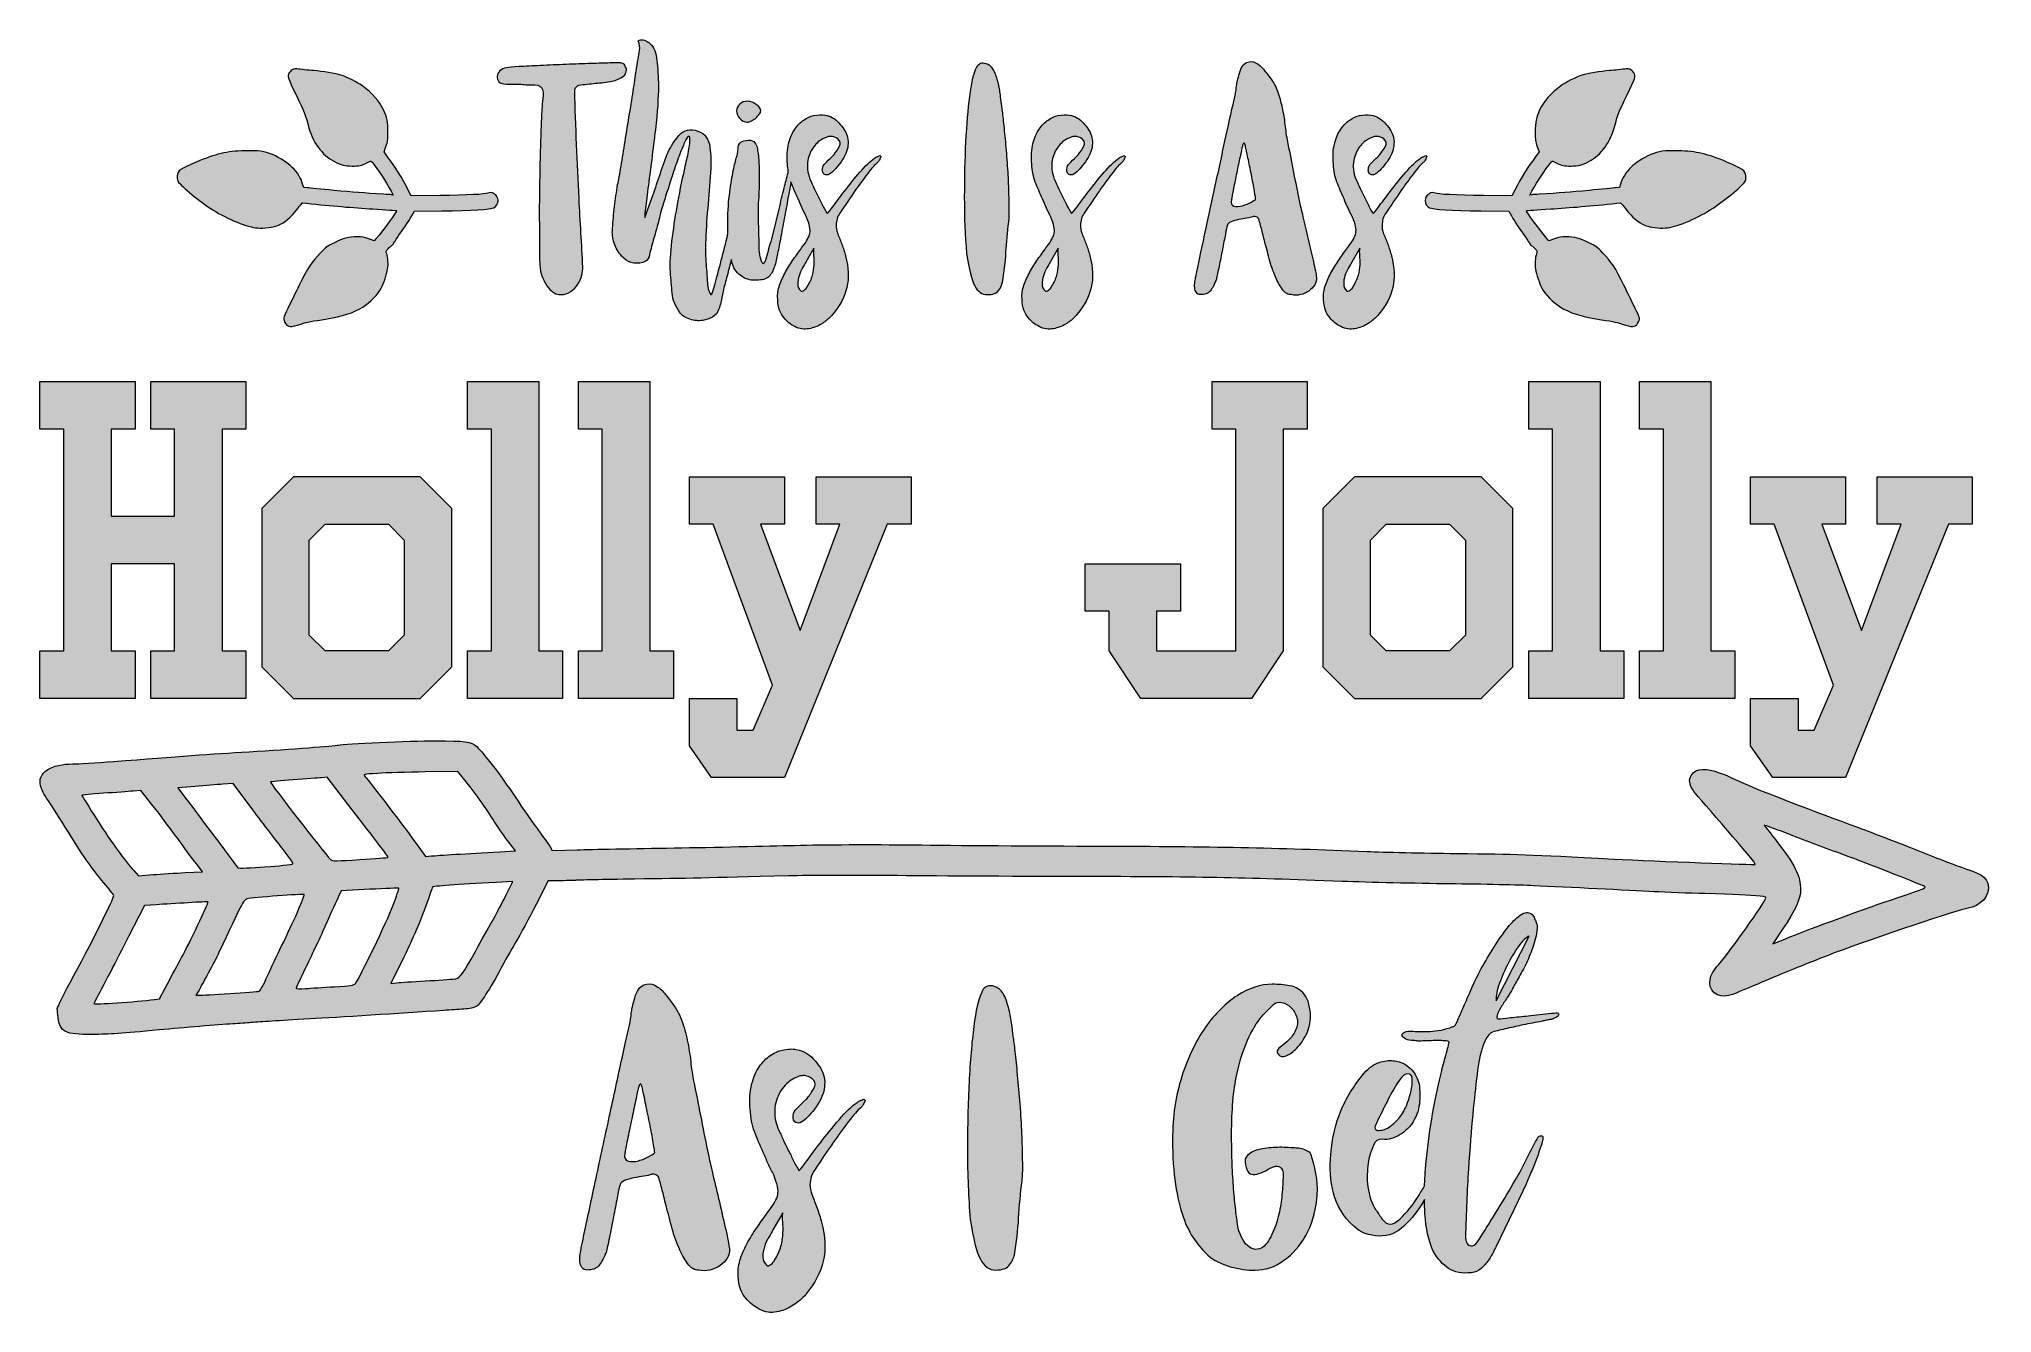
# Model space of a CAD drawing. Header units: inches. Extents: x 0.08 to 5.92, y -4.9 to -1.1.
import ezdxf

# ---------------------------------------------------------------- set-up
doc = ezdxf.new("R2010")
doc.units = ezdxf.units.IN
doc.header["$MEASUREMENT"] = 0
doc.layers.add('Layer 1', color=7, linetype='Continuous')

# ---------------------------------------------------------------- blocks, each defined once
blk = doc.blocks.new('block 2')
at = {"layer": 'Layer 1', "lineweight": 0}
for points, knots in [([(5.9108, -3.6187), (5.9017, -3.5913), (5.8612, -3.582), (5.8374, -3.5735), (5.8123, -3.5647), (5.7508, -3.5411), (5.7002, -3.5207), (5.6496, -3.5003), (5.5702, -3.4701), (5.5243, -3.453), (5.3904, -3.4039), (5.2375, -3.3449), (5.1804, -3.3205), (5.1506, -3.3078), (5.0362, -3.2418), (5.0203, -3.3076), (5.0171, -3.3207), (5.0248, -3.3338), (5.0326, -3.3449), (5.0491, -3.3682), (5.2212, -3.559), (5.216, -3.5629), (5.2135, -3.5644), (4.9245, -3.5535), (4.7927, -3.5469), (4.5299, -3.5331), (4.507, -3.5323), (4.3231, -3.5302), (4.223, -3.5291), (4.1026, -3.5265), (4.0556, -3.5243), (3.7775, -3.5131), (3.59, -3.5091), (3.2621, -3.5083), (3.0688, -3.508), (2.8158, -3.5061), (2.6997, -3.5047), (2.5694, -3.5032), (2.4329, -3.5036), (2.343, -3.5061), (2.2629, -3.5083), (2.1005, -3.5116), (1.9826, -3.5138), (1.8643, -3.5156), (1.7344, -3.5181), (1.6932, -3.5192), (1.6932, -3.5192), (1.6186, -3.5214), (1.6186, -3.5214), (1.6186, -3.5214), (1.6121, -3.5101), (1.6121, -3.5101), (1.6084, -3.504), (1.5928, -3.4825), (1.5775, -3.4617), (1.5622, -3.4413), (1.5305, -3.3958), (1.5072, -3.3609), (1.4661, -3.299), (1.4137, -3.2306), (1.3926, -3.2109), (1.3758, -3.1956), (1.3598, -3.1935), (1.2692, -3.1935), (1.1924, -3.1935), (0.9973, -3.2022), (0.9787, -3.2062), (0.966, -3.2091), (0.8422, -3.2182), (0.7119, -3.2262), (0.5954, -3.2331), (0.5044, -3.2397), (0.3064, -3.2553), (0.2554, -3.2593), (0.2001, -3.2626), (0.1837, -3.2626), (0.1578, -3.2626), (0.1254, -3.2672), (0.1043, -3.2836), (0.0852, -3.2984), (0.084, -3.3162), (0.0901, -3.334), (0.0942, -3.3461), (0.1018, -3.3582), (0.1095, -3.3693), (0.1193, -3.3838), (0.1473, -3.4275), (0.1717, -3.4665), (0.2245, -3.5509), (0.2409, -3.5742), (0.2776, -3.6179), (0.2929, -3.6361), (0.3064, -3.6532), (0.3075, -3.6561), (0.3093, -3.6616), (0.2376, -3.8043), (0.1768, -3.916), (0.1561, -3.9542), (0.1389, -3.9895), (0.1386, -3.9943), (0.1386, -3.9994), (0.1393, -4.0114), (0.1408, -4.0216), (0.1466, -4.0645), (0.1611, -4.0718), (0.2427, -4.0714), (0.2991, -4.0711), (0.3264, -4.0692), (0.4429, -4.058), (0.5168, -4.051), (0.6209, -4.0423), (0.6631, -4.0398), (0.682, -4.0387), (0.7068, -4.0369), (0.7177, -4.0361), (0.7519, -4.0332), (0.7927, -4.0307), (0.8942, -4.0252), (0.9769, -4.0205), (1.1629, -4.0085), (1.2946, -3.9997), (1.3125, -3.9983), (1.3394, -3.9964), (1.3543, -3.9957), (1.3704, -3.9946), (1.3856, -3.9914), (1.3918, -3.9877), (1.4028, -3.9815), (1.4322, -3.9353), (1.4657, -3.8723), (1.4756, -3.8541), (1.4945, -3.8203), (1.5087, -3.7966), (1.5225, -3.7726), (1.5502, -3.7216), (1.5702, -3.6827), (1.5702, -3.6827), (1.6066, -3.6121), (1.6066, -3.6121), (1.6066, -3.6121), (1.6452, -3.6117), (1.6452, -3.6117), (1.6667, -3.6117), (1.6867, -3.611), (1.6896, -3.6106), (1.6925, -3.6099), (1.7711, -3.6084), (1.8643, -3.607), (2.0274, -3.6048), (2.0776, -3.6037), (2.3248, -3.5975), (2.3867, -3.5957), (2.5242, -3.5953), (2.6305, -3.5964), (2.7365, -3.5975), (2.9905, -3.599), (3.1947, -3.5993), (3.5518, -3.6), (3.6727, -3.6022), (3.981, -3.6139), (4.0589, -3.6168), (4.203, -3.6201), (4.3013, -3.6212), (4.3992, -3.6223), (4.5124, -3.6248), (4.5525, -3.6266), (4.6555, -3.6317), (4.8357, -3.6405), (4.9128, -3.6448), (4.9489, -3.6466), (5.0177, -3.6492), (5.0657, -3.6503), (5.1549, -3.6525), (5.1964, -3.6543), (5.2302, -3.6579), (5.2484, -3.6601), (5.2492, -3.6605), (5.2452, -3.6681), (5.2281, -3.7009), (5.1312, -3.8352), (5.1003, -3.8694), (5.0814, -3.8902), (5.0687, -3.9245), (5.0933, -3.9472), (5.1166, -3.9687), (5.1549, -3.949), (5.1785, -3.9393), (5.1964, -3.932), (5.2441, -3.912), (5.2841, -3.8949), (5.3241, -3.8781), (5.401, -3.8476), (5.4552, -3.8268), (5.5709, -3.7831), (5.8257, -3.6976), (5.852, -3.694), (5.8857, -3.6892), (5.9235, -3.657), (5.9108, -3.6187)], [0, 0, 0, 0, 1, 1, 1, 2, 2, 2, 3, 3, 3, 4, 4, 4, 5, 5, 5, 6, 6, 6, 7, 7, 7, 8, 8, 8, 9, 9, 9, 10, 10, 10, 11, 11, 11, 12, 12, 12, 13, 13, 13, 14, 14, 14, 15, 15, 15, 16, 16, 16, 17, 17, 17, 18, 18, 18, 19, 19, 19, 20, 20, 20, 21, 21, 21, 22, 22, 22, 23, 23, 23, 24, 24, 24, 25, 25, 25, 26, 26, 26, 27, 27, 27, 28, 28, 28, 29, 29, 29, 30, 30, 30, 31, 31, 31, 32, 32, 32, 33, 33, 33, 34, 34, 34, 35, 35, 35, 36, 36, 36, 37, 37, 37, 38, 38, 38, 39, 39, 39, 40, 40, 40, 41, 41, 41, 42, 42, 42, 43, 43, 43, 44, 44, 44, 45, 45, 45, 46, 46, 46, 47, 47, 47, 48, 48, 48, 49, 49, 49, 50, 50, 50, 51, 51, 51, 52, 52, 52, 53, 53, 53, 54, 54, 54, 55, 55, 55, 56, 56, 56, 57, 57, 57, 58, 58, 58, 59, 59, 59, 60, 60, 60, 61, 61, 61, 62, 62, 62, 63, 63, 63, 64, 64, 64, 65, 65, 65, 66, 66, 66, 66]), ([(0.551, -3.3296), (0.5797, -3.3274), (0.6169, -3.3245), (0.634, -3.3234), (0.634, -3.3234), (0.6649, -3.3216), (0.6649, -3.3216), (0.6649, -3.3216), (0.7232, -3.3998), (0.7232, -3.3998), (0.7552, -3.4428), (0.796, -3.4963), (0.8138, -3.5181), (0.8313, -3.5404), (0.8444, -3.5593), (0.8429, -3.5611), (0.8375, -3.5658), (0.6809, -3.5775), (0.6784, -3.5731), (0.6758, -3.5695), (0.5634, -3.4191), (0.5222, -3.3645), (0.5222, -3.3645), (0.4986, -3.3336), (0.4986, -3.3336), (0.4986, -3.3336), (0.551, -3.3296), (0.551, -3.3296)], [0, 0, 0, 0, 1, 1, 1, 2, 2, 2, 3, 3, 3, 4, 4, 4, 5, 5, 5, 6, 6, 6, 7, 7, 7, 8, 8, 8, 9, 9, 9, 9]), ([(0.8437, -3.3103), (0.8808, -3.3078), (0.919, -3.3048), (0.9285, -3.3038), (0.9285, -3.3038), (0.9452, -3.3019), (0.9452, -3.3019), (0.9452, -3.3019), (1.0107, -3.3867), (1.0107, -3.3867), (1.1232, -3.5334), (1.1287, -3.5407), (1.1272, -3.5422), (1.1265, -3.5429), (1.0886, -3.5458), (1.0431, -3.5487), (0.9765, -3.5527), (0.9594, -3.5531), (0.9561, -3.5495), (0.9306, -3.5211), (0.7763, -3.322), (0.7759, -3.3169), (0.7759, -3.3158), (0.8065, -3.3129), (0.8437, -3.3103)], [0, 0, 0, 0, 1, 1, 1, 2, 2, 2, 3, 3, 3, 4, 4, 4, 5, 5, 5, 6, 6, 6, 7, 7, 7, 8, 8, 8, 8]), ([(1.4614, -3.5254), (1.3645, -3.5305), (1.2757, -3.536), (1.2579, -3.5378), (1.2579, -3.5378), (1.2393, -3.5396), (1.2393, -3.5396), (1.2393, -3.5396), (1.2142, -3.504), (1.2142, -3.504), (1.1858, -3.4639), (1.0701, -3.3121), (1.0591, -3.3008), (1.0522, -3.2936), (1.0526, -3.2936), (1.097, -3.291), (1.1217, -3.2892), (1.1854, -3.2874), (1.2386, -3.2863), (1.2386, -3.2863), (1.3358, -3.2848), (1.3358, -3.2848), (1.3358, -3.2848), (1.3573, -3.311), (1.3573, -3.311), (1.3827, -3.3423), (1.4242, -3.4002), (1.4461, -3.4355), (1.4548, -3.4494), (1.4723, -3.4748), (1.485, -3.4919), (1.485, -3.4919), (1.5083, -3.5229), (1.5083, -3.5229), (1.5083, -3.5229), (1.4614, -3.5254), (1.4614, -3.5254)], [0, 0, 0, 0, 1, 1, 1, 2, 2, 2, 3, 3, 3, 4, 4, 4, 5, 5, 5, 6, 6, 6, 7, 7, 7, 8, 8, 8, 9, 9, 9, 10, 10, 10, 11, 11, 11, 12, 12, 12, 12]), ([(0.2576, -3.4301), (0.2329, -3.3911), (0.2121, -3.358), (0.2121, -3.3569), (0.2117, -3.3558), (0.2409, -3.3529), (0.2762, -3.3503), (0.3118, -3.3482), (0.3519, -3.3449), (0.365, -3.3438), (0.365, -3.3438), (0.3886, -3.3416), (0.3886, -3.3416), (0.3886, -3.3416), (0.4254, -3.3886), (0.4254, -3.3886), (0.4454, -3.4144), (0.4804, -3.461), (0.5029, -3.4919), (0.5255, -3.5229), (0.5503, -3.5564), (0.5583, -3.5666), (0.5583, -3.5666), (0.5728, -3.5848), (0.5728, -3.5848), (0.5728, -3.5848), (0.5204, -3.5877), (0.5204, -3.5877), (0.492, -3.5891), (0.4487, -3.5917), (0.4247, -3.5935), (0.4247, -3.5935), (0.381, -3.5968), (0.381, -3.5968), (0.381, -3.5968), (0.3672, -3.5815), (0.3672, -3.5815), (0.3406, -3.5527), (0.3027, -3.5003), (0.2576, -3.4301)], [0, 0, 0, 0, 1, 1, 1, 2, 2, 2, 3, 3, 3, 4, 4, 4, 5, 5, 5, 6, 6, 6, 7, 7, 7, 8, 8, 8, 9, 9, 9, 10, 10, 10, 11, 11, 11, 12, 12, 12, 13, 13, 13, 13]), ([(5.6401, -3.6627), (5.5546, -3.6914), (5.3795, -3.7555), (5.3038, -3.7861), (5.3038, -3.7861), (5.2685, -3.8003), (5.2685, -3.8003), (5.2685, -3.8003), (5.2976, -3.7566), (5.2976, -3.7566), (5.3358, -3.6998), (5.3514, -3.6659), (5.3514, -3.6405), (5.3514, -3.5968), (5.3343, -3.5629), (5.275, -3.4876), (5.2572, -3.465), (5.2426, -3.4461), (5.2426, -3.4457), (5.2422, -3.4453), (5.255, -3.4494), (5.2703, -3.4552), (5.2859, -3.461), (5.3118, -3.4708), (5.3278, -3.4774), (5.3438, -3.4839), (5.4031, -3.5061), (5.4596, -3.5269), (5.5447, -3.5578), (5.6649, -3.6048), (5.7184, -3.6273), (5.73, -3.6324), (5.7296, -3.6328), (5.6401, -3.6627)], [0, 0, 0, 0, 1, 1, 1, 2, 2, 2, 3, 3, 3, 4, 4, 4, 5, 5, 5, 6, 6, 6, 7, 7, 7, 8, 8, 8, 9, 9, 9, 10, 10, 10, 11, 11, 11, 11]), ([(1.4792, -3.6579), (1.4672, -3.6816), (1.449, -3.7158), (1.4384, -3.734), (1.4279, -3.7518), (1.4053, -3.7922), (1.3886, -3.8232), (1.3511, -3.8909), (1.3434, -3.9022), (1.3303, -3.9047), (1.3245, -3.9058), (1.2899, -3.9084), (1.2528, -3.9105), (1.2157, -3.9124), (1.1742, -3.9153), (1.1607, -3.9164), (1.1607, -3.9164), (1.1359, -3.9189), (1.1359, -3.9189), (1.1359, -3.9189), (1.1734, -3.8428), (1.1734, -3.8428), (1.1942, -3.801), (1.2222, -3.7369), (1.2357, -3.7005), (1.2491, -3.6638), (1.2601, -3.6328), (1.2601, -3.631), (1.2601, -3.6281), (1.3354, -3.6226), (1.4504, -3.6172), (1.4504, -3.6172), (1.501, -3.6146), (1.501, -3.6146), (1.501, -3.6146), (1.4792, -3.6579), (1.4792, -3.6579)], [0, 0, 0, 0, 1, 1, 1, 2, 2, 2, 3, 3, 3, 4, 4, 4, 5, 5, 5, 6, 6, 6, 7, 7, 7, 8, 8, 8, 9, 9, 9, 10, 10, 10, 11, 11, 11, 12, 12, 12, 12]), ([(0.4676, -3.9204), (0.4676, -3.9204), (0.4443, -3.9648), (0.4443, -3.9648), (0.4443, -3.9648), (0.4291, -3.9666), (0.4291, -3.9666), (0.3726, -3.9742), (0.2481, -3.9826), (0.2481, -3.979), (0.2481, -3.9779), (0.2609, -3.9535), (0.2762, -3.9244), (0.2918, -3.8953), (0.3257, -3.8297), (0.3519, -3.7788), (0.3519, -3.7788), (0.3992, -3.6856), (0.3992, -3.6856), (0.3992, -3.6856), (0.4356, -3.6834), (0.4356, -3.6834), (0.4556, -3.6823), (0.4982, -3.6798), (0.5302, -3.6776), (0.5619, -3.6758), (0.5888, -3.6747), (0.5892, -3.6754), (0.5914, -3.6772), (0.5306, -3.805), (0.5102, -3.8414), (0.4997, -3.8603), (0.4807, -3.896), (0.4676, -3.9204)], [0, 0, 0, 0, 1, 1, 1, 2, 2, 2, 3, 3, 3, 4, 4, 4, 5, 5, 5, 6, 6, 6, 7, 7, 7, 8, 8, 8, 9, 9, 9, 10, 10, 10, 11, 11, 11, 11]), ([(0.7665, -3.8978), (0.7559, -3.9218), (0.745, -3.9418), (0.7425, -3.9422), (0.7352, -3.9437), (0.5743, -3.9542), (0.563, -3.9542), (0.563, -3.9542), (0.5532, -3.9542), (0.5532, -3.9542), (0.5532, -3.9542), (0.5623, -3.9386), (0.5623, -3.9386), (0.567, -3.9302), (0.5816, -3.9036), (0.5947, -3.8796), (0.6074, -3.8556), (0.6198, -3.8319), (0.622, -3.8268), (0.6889, -3.6816), (0.6959, -3.6685), (0.7057, -3.6663), (0.7232, -3.6619), (0.8739, -3.6506), (0.8764, -3.6532), (0.8793, -3.6561), (0.8426, -3.7398), (0.8094, -3.8068), (0.7963, -3.8326), (0.777, -3.8738), (0.7665, -3.8978)], [0, 0, 0, 0, 1, 1, 1, 2, 2, 2, 3, 3, 3, 4, 4, 4, 5, 5, 5, 6, 6, 6, 7, 7, 7, 8, 8, 8, 9, 9, 9, 10, 10, 10, 10]), ([(0.967, -3.9287), (0.935, -3.9306), (0.8961, -3.9331), (0.8804, -3.9342), (0.8651, -3.9353), (0.8524, -3.9349), (0.8524, -3.9331), (0.8524, -3.9317), (0.8648, -3.9051), (0.8801, -3.8741), (0.8953, -3.8432), (0.9223, -3.7857), (0.9397, -3.7467), (0.9572, -3.7078), (0.9754, -3.6681), (0.9798, -3.659), (0.9798, -3.659), (0.9878, -3.6423), (0.9878, -3.6423), (0.9878, -3.6423), (1.0733, -3.6375), (1.0733, -3.6375), (1.1199, -3.635), (1.1592, -3.6335), (1.16, -3.6343), (1.1607, -3.6354), (1.1527, -3.6587), (1.1421, -3.6867), (1.125, -3.7318), (1.0431, -3.9018), (1.03, -3.9189), (1.026, -3.9244), (1.0162, -3.9258), (0.967, -3.9287)], [0, 0, 0, 0, 1, 1, 1, 2, 2, 2, 3, 3, 3, 4, 4, 4, 5, 5, 5, 6, 6, 6, 7, 7, 7, 8, 8, 8, 9, 9, 9, 10, 10, 10, 11, 11, 11, 11])]:
    blk.add_open_spline(points, degree=3, knots=knots, dxfattribs=at)
blk = doc.blocks.new('block 3')
at = {"layer": 'Layer 1', "lineweight": 0}
for points, knots in [([(1.8245, -1.475), (1.8204, -1.498), (1.817, -1.5165), (1.8141, -1.5304), (1.8104, -1.5524), (1.8073, -1.5743), (1.8047, -1.5962), (1.8022, -1.6182), (1.8002, -1.6401), (1.7987, -1.6621), (1.7972, -1.6767), (1.7989, -1.6911), (1.8036, -1.7054), (1.8084, -1.7197), (1.8159, -1.7326), (1.8261, -1.7443), (1.8429, -1.7634), (1.8641, -1.7696), (1.8897, -1.763), (1.9, -1.7601), (1.906, -1.7544), (1.9079, -1.746), (1.9097, -1.7376), (1.9117, -1.7294), (1.9139, -1.7213), (1.9183, -1.7045), (1.9228, -1.6882), (1.9276, -1.6725), (1.9323, -1.6568), (1.9365, -1.6405), (1.9402, -1.6237), (1.9409, -1.62), (1.9433, -1.6116), (1.9473, -1.5984), (1.9514, -1.5853), (1.9561, -1.5701), (1.9616, -1.5529), (1.9671, -1.5357), (1.9729, -1.5176), (1.9792, -1.4986), (1.9854, -1.4796), (1.9916, -1.4618), (1.9978, -1.4454), (2.004, -1.4289), (2.0095, -1.4152), (2.0143, -1.4042), (2.019, -1.3933), (2.0229, -1.3874), (2.0258, -1.3867), (2.0294, -1.3852), (2.0309, -1.3893), (2.0302, -1.3988), (2.0294, -1.4083), (2.028, -1.4192), (2.0258, -1.4317), (2.0229, -1.4463), (2.0192, -1.4631), (2.0148, -1.4821), (2.006, -1.5216), (1.9984, -1.56), (1.9918, -1.5973), (1.9859, -1.6302), (1.9808, -1.6642), (1.9764, -1.6994), (1.972, -1.7345), (1.9706, -1.7652), (1.972, -1.7915), (1.9735, -1.8134), (1.9751, -1.8345), (1.977, -1.8546), (1.9788, -1.8747), (1.9863, -1.8939), (1.9995, -1.9122), (2.006, -1.9217), (2.0161, -1.9286), (2.0296, -1.933), (2.0431, -1.9374), (2.0561, -1.9385), (2.0686, -1.9363), (2.0788, -1.9348), (2.0885, -1.9316), (2.0976, -1.9264), (2.1068, -1.9213), (2.1132, -1.9133), (2.1168, -1.9023), (2.1212, -1.8899), (2.1245, -1.8771), (2.1267, -1.8639), (2.1289, -1.8507), (2.1318, -1.8379), (2.1355, -1.8255), (2.1391, -1.8123), (2.1435, -1.7959), (2.1487, -1.7761), (2.1504, -1.7693), (2.1523, -1.7619), (2.1541, -1.7546), (2.1543, -1.7556), (2.1545, -1.7566), (2.1547, -1.7575), (2.1572, -1.7692), (2.1607, -1.7783), (2.1651, -1.7849), (2.1746, -1.7981), (2.1858, -1.807), (2.1986, -1.8118), (2.2114, -1.8166), (2.2254, -1.8178), (2.2408, -1.8156), (2.2554, -1.8142), (2.2657, -1.8089), (2.2715, -1.7997), (2.2774, -1.7906), (2.2821, -1.7798), (2.2858, -1.7674), (2.2872, -1.7623), (2.2894, -1.7522), (2.2924, -1.7372), (2.2953, -1.7222), (2.2986, -1.705), (2.3022, -1.6856), (2.3059, -1.6663), (2.3097, -1.6458), (2.3138, -1.6242), (2.3178, -1.6026), (2.3214, -1.5827), (2.3247, -1.5644), (2.3277, -1.548), (2.3302, -1.534), (2.3323, -1.5223), (2.3323, -1.5224), (2.3323, -1.5226), (2.3324, -1.5227), (2.3386, -1.5388), (2.3457, -1.5556), (2.3538, -1.5732), (2.3574, -1.5827), (2.3615, -1.592), (2.3659, -1.6012), (2.3703, -1.6103), (2.3746, -1.6193), (2.379, -1.628), (2.3878, -1.6493), (2.3911, -1.6652), (2.3889, -1.6758), (2.3867, -1.6864), (2.3794, -1.6997), (2.367, -1.7158), (2.3596, -1.7261), (2.3518, -1.737), (2.3434, -1.7487), (2.335, -1.7604), (2.3269, -1.7729), (2.3192, -1.786), (2.3116, -1.7992), (2.3051, -1.8125), (2.3, -1.8261), (2.2949, -1.8396), (2.2924, -1.8526), (2.2924, -1.865), (2.2924, -1.8906), (2.2973, -1.91), (2.3072, -1.9232), (2.317, -1.9363), (2.3275, -1.9458), (2.3384, -1.9517), (2.3531, -1.9605), (2.3673, -1.9639), (2.3812, -1.9621), (2.3951, -1.9603), (2.4076, -1.9562), (2.4185, -1.95), (2.4295, -1.9438), (2.4386, -1.9372), (2.4459, -1.9303), (2.4533, -1.9233), (2.4573, -1.9191), (2.458, -1.9177), (2.4792, -1.8921), (2.4931, -1.8654), (2.4997, -1.8376), (2.5063, -1.8098), (2.5048, -1.7783), (2.4953, -1.7432), (2.4924, -1.7315), (2.4889, -1.7202), (2.4849, -1.7092), (2.4809, -1.6983), (2.4767, -1.6877), (2.4723, -1.6774), (2.4686, -1.6672), (2.467, -1.6586), (2.4673, -1.6516), (2.4677, -1.6447), (2.4686, -1.6383), (2.4701, -1.6324), (2.4723, -1.6266), (2.4752, -1.6211), (2.4789, -1.616), (2.4949, -1.5918), (2.5099, -1.5695), (2.5238, -1.5491), (2.5363, -1.5315), (2.5487, -1.5145), (2.5611, -1.498), (2.5736, -1.4816), (2.5834, -1.4704), (2.5908, -1.4646), (2.5929, -1.4631), (2.595, -1.4606), (2.5968, -1.4569), (2.5986, -1.4533), (2.6003, -1.45), (2.6017, -1.447), (2.6017, -1.447), (2.5984, -1.4437), (2.5984, -1.4437), (2.5955, -1.4452), (2.5928, -1.4463), (2.5902, -1.447), (2.5876, -1.4478), (2.5849, -1.4492), (2.582, -1.4514), (2.5688, -1.4609), (2.5542, -1.475), (2.5381, -1.4937), (2.522, -1.5123), (2.5068, -1.531), (2.4926, -1.5496), (2.4783, -1.5683), (2.4662, -1.5844), (2.4564, -1.5979), (2.4465, -1.6114), (2.4412, -1.6178), (2.4405, -1.6171), (2.4346, -1.6076), (2.4297, -1.5986), (2.4256, -1.5902), (2.4216, -1.5818), (2.4176, -1.5737), (2.4136, -1.5661), (2.4096, -1.5584), (2.4057, -1.5503), (2.4021, -1.5419), (2.3984, -1.5335), (2.394, -1.5242), (2.3889, -1.514), (2.3816, -1.4935), (2.3796, -1.475), (2.3829, -1.4586), (2.3862, -1.4421), (2.392, -1.4284), (2.4004, -1.4174), (2.4088, -1.4064), (2.4185, -1.3982), (2.4295, -1.3927), (2.4405, -1.3872), (2.4496, -1.3852), (2.4569, -1.3867), (2.465, -1.3882), (2.4715, -1.392), (2.4767, -1.3982), (2.4818, -1.4044), (2.4807, -1.4127), (2.4734, -1.4229), (2.4675, -1.4324), (2.4622, -1.4395), (2.4575, -1.4443), (2.4527, -1.4491), (2.4463, -1.4554), (2.4383, -1.4635), (2.4324, -1.4679), (2.4288, -1.473), (2.4273, -1.4788), (2.4258, -1.4847), (2.4258, -1.4896), (2.4273, -1.4937), (2.4288, -1.4977), (2.4317, -1.5002), (2.4361, -1.5013), (2.4405, -1.5024), (2.4456, -1.5008), (2.4514, -1.4964), (2.4639, -1.4862), (2.4756, -1.4726), (2.4865, -1.4558), (2.4975, -1.439), (2.503, -1.4229), (2.503, -1.4075), (2.5037, -1.3995), (2.5028, -1.3918), (2.5003, -1.3845), (2.4977, -1.3772), (2.4946, -1.3706), (2.4909, -1.3648), (2.4865, -1.3582), (2.4814, -1.352), (2.4756, -1.3461), (2.4704, -1.3395), (2.4642, -1.3344), (2.4569, -1.3307), (2.4511, -1.3271), (2.4434, -1.3244), (2.4339, -1.3225), (2.4244, -1.3207), (2.413, -1.3212), (2.3999, -1.3242), (2.3904, -1.3264), (2.3807, -1.3307), (2.3708, -1.3373), (2.3609, -1.3439), (2.352, -1.3531), (2.3439, -1.3648), (2.3359, -1.3765), (2.3297, -1.3909), (2.3253, -1.4081), (2.3209, -1.4253), (2.3198, -1.4456), (2.322, -1.469), (2.3223, -1.477), (2.3231, -1.4847), (2.3243, -1.4921), (2.3241, -1.493), (2.3239, -1.4938), (2.3236, -1.4948), (2.3196, -1.5098), (2.3158, -1.5253), (2.3121, -1.5414), (2.307, -1.5604), (2.3019, -1.5812), (2.2968, -1.6039), (2.2968, -1.6039), (2.277, -1.6851), (2.277, -1.6851), (2.2711, -1.7056), (2.2658, -1.7242), (2.2611, -1.741), (2.2563, -1.7579), (2.2529, -1.7663), (2.2507, -1.7663), (2.2485, -1.7663), (2.2465, -1.7646), (2.2446, -1.7613), (2.2428, -1.758), (2.2414, -1.754), (2.2403, -1.7493), (2.2392, -1.7445), (2.2382, -1.7394), (2.2375, -1.7339), (2.2368, -1.7284), (2.2364, -1.7239), (2.2364, -1.7202), (2.2364, -1.7136), (2.2362, -1.7045), (2.2359, -1.6928), (2.2355, -1.6811), (2.2351, -1.6688), (2.2348, -1.656), (2.2344, -1.6432), (2.2342, -1.6308), (2.2342, -1.6187), (2.2342, -1.6067), (2.2342, -1.5973), (2.2342, -1.5907), (2.2349, -1.5834), (2.2357, -1.5719), (2.2364, -1.5562), (2.2371, -1.5405), (2.2375, -1.5238), (2.2375, -1.5063), (2.2375, -1.4887), (2.237, -1.4717), (2.2359, -1.4553), (2.2348, -1.4388), (2.2327, -1.4255), (2.2298, -1.4152), (2.2247, -1.3991), (2.2119, -1.394), (2.1914, -1.3999), (2.1841, -1.4021), (2.1794, -1.4052), (2.1772, -1.4092), (2.175, -1.4132), (2.1739, -1.4196), (2.1739, -1.4284), (2.1739, -1.4328), (2.1722, -1.4404), (2.1689, -1.4514), (2.1657, -1.4624), (2.1622, -1.4772), (2.1585, -1.4959), (2.1549, -1.5145), (2.1514, -1.5368), (2.1481, -1.5628), (2.1448, -1.5887), (2.1432, -1.6189), (2.1432, -1.6533), (2.1432, -1.6595), (2.1434, -1.6677), (2.144, -1.6777), (2.1371, -1.7057), (2.1304, -1.732), (2.124, -1.7564), (2.1163, -1.7857), (2.1097, -1.8102), (2.1042, -1.8299), (2.0987, -1.8497), (2.0956, -1.8595), (2.0949, -1.8595), (2.0934, -1.8595), (2.092, -1.8584), (2.0905, -1.8562), (2.089, -1.854), (2.0878, -1.8511), (2.0867, -1.8475), (2.0856, -1.8438), (2.0846, -1.8399), (2.0839, -1.8359), (2.0832, -1.8319), (2.0828, -1.8284), (2.0828, -1.8255), (2.0814, -1.8036), (2.0797, -1.7818), (2.0779, -1.7602), (2.0761, -1.7387), (2.0759, -1.7169), (2.0773, -1.695), (2.0788, -1.6591), (2.0812, -1.6235), (2.0845, -1.588), (2.0878, -1.5525), (2.0905, -1.5169), (2.0927, -1.481), (2.0934, -1.4686), (2.0934, -1.4565), (2.0927, -1.4448), (2.092, -1.4331), (2.0905, -1.4214), (2.0883, -1.4097), (2.0839, -1.3878), (2.0697, -1.3739), (2.0455, -1.368), (2.0236, -1.3629), (2.006, -1.3699), (1.9929, -1.3889), (1.9797, -1.4057), (1.9695, -1.4225), (1.9622, -1.4394), (1.9541, -1.4613), (1.9464, -1.4832), (1.9391, -1.5052), (1.9318, -1.5271), (1.9241, -1.5491), (1.9161, -1.571), (1.9161, -1.571), (1.8952, -1.6291), (1.8952, -1.6291), (1.8945, -1.6262), (1.8954, -1.6147), (1.898, -1.5946), (1.9005, -1.5745), (1.9036, -1.5503), (1.9073, -1.5222), (1.911, -1.494), (1.9148, -1.4642), (1.9188, -1.4328), (1.9228, -1.4013), (1.9263, -1.3728), (1.9292, -1.3472), (1.9344, -1.2953), (1.9365, -1.2549), (1.9358, -1.226), (1.9351, -1.1971), (1.9333, -1.172), (1.9303, -1.1508), (1.9274, -1.1296), (1.9197, -1.1146), (1.9073, -1.1058), (1.8949, -1.0971), (1.8843, -1.0953), (1.8755, -1.1004), (1.8799, -1.1113), (1.8813, -1.121), (1.8799, -1.1294), (1.8784, -1.1379), (1.8769, -1.1461), (1.8755, -1.1541), (1.8748, -1.1578), (1.8731, -1.1677), (1.8705, -1.1837), (1.868, -1.1998), (1.8651, -1.2194), (1.8618, -1.2424), (1.8585, -1.2655), (1.8545, -1.2909), (1.8497, -1.3187), (1.8449, -1.3465), (1.8406, -1.3737), (1.8365, -1.4004), (1.8325, -1.4271), (1.8285, -1.452), (1.8245, -1.475)], [0, 0, 0, 0, 1, 1, 1, 2, 2, 2, 3, 3, 3, 4, 4, 4, 5, 5, 5, 6, 6, 6, 7, 7, 7, 8, 8, 8, 9, 9, 9, 10, 10, 10, 11, 11, 11, 12, 12, 12, 13, 13, 13, 14, 14, 14, 15, 15, 15, 16, 16, 16, 17, 17, 17, 18, 18, 18, 19, 19, 19, 20, 20, 20, 21, 21, 21, 22, 22, 22, 23, 23, 23, 24, 24, 24, 25, 25, 25, 26, 26, 26, 27, 27, 27, 28, 28, 28, 29, 29, 29, 30, 30, 30, 31, 31, 31, 32, 32, 32, 33, 33, 33, 34, 34, 34, 35, 35, 35, 36, 36, 36, 37, 37, 37, 38, 38, 38, 39, 39, 39, 40, 40, 40, 41, 41, 41, 42, 42, 42, 43, 43, 43, 44, 44, 44, 45, 45, 45, 46, 46, 46, 47, 47, 47, 48, 48, 48, 49, 49, 49, 50, 50, 50, 51, 51, 51, 52, 52, 52, 53, 53, 53, 54, 54, 54, 55, 55, 55, 56, 56, 56, 57, 57, 57, 58, 58, 58, 59, 59, 59, 60, 60, 60, 61, 61, 61, 62, 62, 62, 63, 63, 63, 64, 64, 64, 65, 65, 65, 66, 66, 66, 67, 67, 67, 68, 68, 68, 69, 69, 69, 70, 70, 70, 71, 71, 71, 72, 72, 72, 73, 73, 73, 74, 74, 74, 75, 75, 75, 76, 76, 76, 77, 77, 77, 78, 78, 78, 79, 79, 79, 80, 80, 80, 81, 81, 81, 82, 82, 82, 83, 83, 83, 84, 84, 84, 85, 85, 85, 86, 86, 86, 87, 87, 87, 88, 88, 88, 89, 89, 89, 90, 90, 90, 91, 91, 91, 92, 92, 92, 93, 93, 93, 94, 94, 94, 95, 95, 95, 96, 96, 96, 97, 97, 97, 98, 98, 98, 99, 99, 99, 100, 100, 100, 101, 101, 101, 102, 102, 102, 103, 103, 103, 104, 104, 104, 105, 105, 105, 106, 106, 106, 107, 107, 107, 108, 108, 108, 109, 109, 109, 110, 110, 110, 111, 111, 111, 112, 112, 112, 113, 113, 113, 114, 114, 114, 115, 115, 115, 116, 116, 116, 117, 117, 117, 118, 118, 118, 119, 119, 119, 120, 120, 120, 121, 121, 121, 122, 122, 122, 123, 123, 123, 124, 124, 124, 125, 125, 125, 126, 126, 126, 127, 127, 127, 128, 128, 128, 129, 129, 129, 130, 130, 130, 131, 131, 131, 132, 132, 132, 133, 133, 133, 134, 134, 134, 135, 135, 135, 136, 136, 136, 137, 137, 137, 138, 138, 138, 139, 139, 139, 140, 140, 140, 141, 141, 141, 142, 142, 142, 143, 143, 143, 144, 144, 144, 145, 145, 145, 146, 146, 146, 147, 147, 147, 148, 148, 148, 149, 149, 149, 150, 150, 150, 151, 151, 151, 152, 152, 152, 153, 153, 153, 154, 154, 154, 155, 155, 155, 156, 156, 156, 157, 157, 157, 158, 158, 158, 159, 159, 159, 160, 160, 160, 161, 161, 161, 162, 162, 162, 163, 163, 163, 164, 164, 164, 165, 165, 165, 166, 166, 166, 167, 167, 167, 167]), ([(2.401, -1.7427), (2.4017, -1.7511), (2.4019, -1.7602), (2.4015, -1.7701), (2.4011, -1.78), (2.3995, -1.7904), (2.3966, -1.8014), (2.3936, -1.8123), (2.3885, -1.8237), (2.3812, -1.8354), (2.3797, -1.839), (2.3766, -1.8425), (2.3719, -1.8458), (2.3671, -1.8491), (2.364, -1.85), (2.3626, -1.8486), (2.356, -1.8427), (2.3527, -1.8358), (2.3527, -1.8277), (2.3527, -1.8197), (2.354, -1.8114), (2.3565, -1.803), (2.3591, -1.7946), (2.3626, -1.7867), (2.367, -1.7794), (2.3713, -1.7721), (2.3746, -1.7663), (2.3768, -1.7619), (2.3768, -1.7619), (2.401, -1.7202), (2.401, -1.7202), (2.4002, -1.7268), (2.4002, -1.7343), (2.401, -1.7427)], [0, 0, 0, 0, 1, 1, 1, 2, 2, 2, 3, 3, 3, 4, 4, 4, 5, 5, 5, 6, 6, 6, 7, 7, 7, 8, 8, 8, 9, 9, 9, 10, 10, 10, 11, 11, 11, 11])]:
    blk.add_open_spline(points, degree=3, knots=knots, dxfattribs=at)
blk = doc.blocks.new('block 4')
at = {"layer": 'Layer 1', "lineweight": 0}
for points, knots in [([(3.0691, -1.9517), (3.0837, -1.9605), (3.0979, -1.9639), (3.1118, -1.9621), (3.1257, -1.9603), (3.1382, -1.9562), (3.1491, -1.95), (3.1601, -1.9438), (3.1692, -1.9372), (3.1766, -1.9303), (3.1839, -1.9233), (3.1879, -1.9191), (3.1886, -1.9177), (3.2098, -1.8921), (3.2237, -1.8654), (3.2303, -1.8376), (3.2369, -1.8098), (3.2354, -1.7783), (3.2259, -1.7432), (3.223, -1.7315), (3.2195, -1.7202), (3.2155, -1.7092), (3.2115, -1.6983), (3.2073, -1.6877), (3.2029, -1.6774), (3.1992, -1.6672), (3.1976, -1.6586), (3.198, -1.6516), (3.1983, -1.6447), (3.1992, -1.6383), (3.2007, -1.6324), (3.2029, -1.6266), (3.2058, -1.6211), (3.2095, -1.616), (3.2256, -1.5918), (3.2406, -1.5695), (3.2545, -1.5491), (3.2669, -1.5315), (3.2793, -1.5145), (3.2918, -1.498), (3.3042, -1.4816), (3.3141, -1.4704), (3.3214, -1.4646), (3.3236, -1.4631), (3.3256, -1.4606), (3.3274, -1.4569), (3.3292, -1.4533), (3.3309, -1.45), (3.3323, -1.447), (3.3323, -1.447), (3.3291, -1.4437), (3.3291, -1.4437), (3.3261, -1.4452), (3.3234, -1.4463), (3.3208, -1.447), (3.3183, -1.4478), (3.3155, -1.4492), (3.3126, -1.4514), (3.2994, -1.4609), (3.2848, -1.475), (3.2687, -1.4937), (3.2526, -1.5123), (3.2374, -1.531), (3.2232, -1.5496), (3.2089, -1.5683), (3.1969, -1.5844), (3.187, -1.5979), (3.1771, -1.6114), (3.1718, -1.6178), (3.1711, -1.6171), (3.1652, -1.6076), (3.1603, -1.5986), (3.1563, -1.5902), (3.1522, -1.5818), (3.1482, -1.5737), (3.1442, -1.5661), (3.1402, -1.5584), (3.1363, -1.5503), (3.1327, -1.5419), (3.129, -1.5335), (3.1246, -1.5242), (3.1195, -1.514), (3.1122, -1.4935), (3.1102, -1.475), (3.1135, -1.4586), (3.1168, -1.4421), (3.1226, -1.4284), (3.131, -1.4174), (3.1394, -1.4064), (3.1491, -1.3982), (3.1601, -1.3927), (3.1711, -1.3872), (3.1802, -1.3852), (3.1875, -1.3867), (3.1956, -1.3882), (3.2022, -1.392), (3.2073, -1.3982), (3.2124, -1.4044), (3.2113, -1.4127), (3.204, -1.4229), (3.1981, -1.4324), (3.1928, -1.4395), (3.1881, -1.4443), (3.1833, -1.4491), (3.1769, -1.4554), (3.1689, -1.4635), (3.163, -1.4679), (3.1594, -1.473), (3.1579, -1.4788), (3.1564, -1.4847), (3.1564, -1.4896), (3.1579, -1.4937), (3.1594, -1.4977), (3.1623, -1.5002), (3.1667, -1.5013), (3.1711, -1.5024), (3.1762, -1.5008), (3.1821, -1.4964), (3.1945, -1.4862), (3.2062, -1.4726), (3.2172, -1.4558), (3.2281, -1.439), (3.2336, -1.4229), (3.2336, -1.4075), (3.2343, -1.3995), (3.2334, -1.3918), (3.2309, -1.3845), (3.2283, -1.3772), (3.2252, -1.3706), (3.2215, -1.3648), (3.2172, -1.3582), (3.212, -1.352), (3.2062, -1.3461), (3.2011, -1.3395), (3.1948, -1.3344), (3.1875, -1.3307), (3.1817, -1.3271), (3.174, -1.3244), (3.1645, -1.3225), (3.155, -1.3207), (3.1437, -1.3212), (3.1305, -1.3242), (3.121, -1.3264), (3.1113, -1.3307), (3.1014, -1.3373), (3.0915, -1.3439), (3.0826, -1.3531), (3.0745, -1.3648), (3.0665, -1.3765), (3.0603, -1.3909), (3.0559, -1.4081), (3.0515, -1.4253), (3.0504, -1.4456), (3.0526, -1.469), (3.0533, -1.4887), (3.0568, -1.5066), (3.063, -1.5227), (3.0692, -1.5388), (3.0764, -1.5556), (3.0844, -1.5732), (3.0881, -1.5827), (3.0921, -1.592), (3.0965, -1.6012), (3.1009, -1.6103), (3.1053, -1.6193), (3.1096, -1.628), (3.1184, -1.6493), (3.1217, -1.6652), (3.1195, -1.6758), (3.1173, -1.6864), (3.11, -1.6997), (3.0976, -1.7158), (3.0903, -1.7261), (3.0824, -1.737), (3.074, -1.7487), (3.0656, -1.7604), (3.0575, -1.7729), (3.0499, -1.786), (3.0422, -1.7992), (3.0358, -1.8125), (3.0307, -1.8261), (3.0255, -1.8396), (3.023, -1.8526), (3.023, -1.865), (3.023, -1.8906), (3.0279, -1.91), (3.0378, -1.9232), (3.0477, -1.9363), (3.0581, -1.9458), (3.0691, -1.9517)], [0, 0, 0, 0, 1, 1, 1, 2, 2, 2, 3, 3, 3, 4, 4, 4, 5, 5, 5, 6, 6, 6, 7, 7, 7, 8, 8, 8, 9, 9, 9, 10, 10, 10, 11, 11, 11, 12, 12, 12, 13, 13, 13, 14, 14, 14, 15, 15, 15, 16, 16, 16, 17, 17, 17, 18, 18, 18, 19, 19, 19, 20, 20, 20, 21, 21, 21, 22, 22, 22, 23, 23, 23, 24, 24, 24, 25, 25, 25, 26, 26, 26, 27, 27, 27, 28, 28, 28, 29, 29, 29, 30, 30, 30, 31, 31, 31, 32, 32, 32, 33, 33, 33, 34, 34, 34, 35, 35, 35, 36, 36, 36, 37, 37, 37, 38, 38, 38, 39, 39, 39, 40, 40, 40, 41, 41, 41, 42, 42, 42, 43, 43, 43, 44, 44, 44, 45, 45, 45, 46, 46, 46, 47, 47, 47, 48, 48, 48, 49, 49, 49, 50, 50, 50, 51, 51, 51, 52, 52, 52, 53, 53, 53, 54, 54, 54, 55, 55, 55, 56, 56, 56, 57, 57, 57, 58, 58, 58, 59, 59, 59, 60, 60, 60, 61, 61, 61, 62, 62, 62, 63, 63, 63, 63]), ([(3.0872, -1.803), (3.0897, -1.7946), (3.0932, -1.7867), (3.0976, -1.7794), (3.102, -1.7721), (3.1053, -1.7663), (3.1074, -1.7619), (3.1074, -1.7619), (3.1316, -1.7202), (3.1316, -1.7202), (3.1308, -1.7268), (3.1308, -1.7343), (3.1316, -1.7427), (3.1323, -1.7511), (3.1325, -1.7602), (3.1321, -1.7701), (3.1318, -1.78), (3.1301, -1.7904), (3.1272, -1.8014), (3.1243, -1.8123), (3.1191, -1.8237), (3.1118, -1.8354), (3.1104, -1.839), (3.1073, -1.8425), (3.1025, -1.8458), (3.0977, -1.8491), (3.0946, -1.85), (3.0932, -1.8486), (3.0866, -1.8427), (3.0833, -1.8358), (3.0833, -1.8277), (3.0833, -1.8197), (3.0846, -1.8114), (3.0872, -1.803)], [0, 0, 0, 0, 1, 1, 1, 2, 2, 2, 3, 3, 3, 4, 4, 4, 5, 5, 5, 6, 6, 6, 7, 7, 7, 8, 8, 8, 9, 9, 9, 10, 10, 10, 11, 11, 11, 11])]:
    blk.add_open_spline(points, degree=3, knots=knots, dxfattribs=at)
blk = doc.blocks.new('block 5')
at = {"layer": 'Layer 1', "lineweight": 0}
for points, knots in [([(3.5446, -1.8535), (3.5472, -1.8575), (3.5514, -1.8595), (3.5572, -1.8595), (3.5697, -1.8595), (3.5788, -1.8564), (3.5847, -1.8502), (3.5905, -1.844), (3.5963, -1.8336), (3.6022, -1.8189), (3.6037, -1.8175), (3.6044, -1.8156), (3.6044, -1.8134), (3.6066, -1.8039), (3.6093, -1.791), (3.6126, -1.7745), (3.6159, -1.758), (3.6192, -1.7414), (3.6225, -1.7246), (3.6258, -1.7078), (3.6287, -1.6926), (3.6313, -1.6791), (3.6338, -1.6655), (3.6358, -1.6566), (3.6373, -1.6522), (3.638, -1.6478), (3.6417, -1.6443), (3.6483, -1.6418), (3.6549, -1.6392), (3.6624, -1.637), (3.6708, -1.6352), (3.6792, -1.6334), (3.6874, -1.6319), (3.6955, -1.6308), (3.7035, -1.6297), (3.7093, -1.6284), (3.713, -1.6269), (3.7152, -1.6255), (3.7185, -1.6255), (3.7229, -1.6269), (3.7273, -1.6284), (3.7302, -1.631), (3.7317, -1.6346), (3.7324, -1.6368), (3.7344, -1.6441), (3.7377, -1.6566), (3.741, -1.669), (3.7445, -1.6825), (3.7481, -1.6972), (3.7525, -1.714), (3.7573, -1.7323), (3.7624, -1.752), (3.7675, -1.7718), (3.7737, -1.7897), (3.781, -1.8058), (3.7869, -1.8197), (3.7938, -1.8323), (3.8019, -1.8436), (3.8099, -1.8549), (3.8191, -1.8602), (3.8293, -1.8595), (3.8381, -1.8617), (3.847, -1.8617), (3.8562, -1.8595), (3.8653, -1.8573), (3.8735, -1.8537), (3.8809, -1.8486), (3.8882, -1.8434), (3.894, -1.8374), (3.8984, -1.8305), (3.9028, -1.8235), (3.9046, -1.816), (3.9039, -1.808), (3.9024, -1.7977), (3.8993, -1.782), (3.8946, -1.7608), (3.8898, -1.7396), (3.8847, -1.7173), (3.8792, -1.6939), (3.8737, -1.6705), (3.8684, -1.6482), (3.8633, -1.6269), (3.8582, -1.6057), (3.8545, -1.5896), (3.8523, -1.5787), (3.8465, -1.5509), (3.8408, -1.5227), (3.8353, -1.4942), (3.8299, -1.4657), (3.8242, -1.4372), (3.8183, -1.4086), (3.8147, -1.3918), (3.8119, -1.3748), (3.8101, -1.3576), (3.8083, -1.3404), (3.8057, -1.3234), (3.8024, -1.3066), (3.7991, -1.2898), (3.7947, -1.2731), (3.7893, -1.2567), (3.7838, -1.2402), (3.7755, -1.2247), (3.7646, -1.2101), (3.7573, -1.2006), (3.7509, -1.1923), (3.7454, -1.1854), (3.7399, -1.1784), (3.732, -1.172), (3.7218, -1.1662), (3.7137, -1.1618), (3.7048, -1.1616), (3.6949, -1.1656), (3.685, -1.1697), (3.6779, -1.1801), (3.6735, -1.1969), (3.6684, -1.2137), (3.6655, -1.2264), (3.6647, -1.2348), (3.664, -1.2432), (3.6626, -1.2529), (3.6604, -1.2638), (3.6523, -1.2982), (3.6432, -1.3392), (3.6329, -1.3867), (3.6227, -1.4342), (3.6121, -1.4832), (3.6011, -1.5337), (3.5901, -1.5842), (3.5796, -1.6334), (3.5693, -1.6813), (3.5591, -1.7292), (3.5503, -1.7703), (3.543, -1.8047), (3.5423, -1.8091), (3.5413, -1.8144), (3.5402, -1.8206), (3.5391, -1.8268), (3.539, -1.8328), (3.5397, -1.8387), (3.5404, -1.8445), (3.5421, -1.8495), (3.5446, -1.8535)], [0, 0, 0, 0, 1, 1, 1, 2, 2, 2, 3, 3, 3, 4, 4, 4, 5, 5, 5, 6, 6, 6, 7, 7, 7, 8, 8, 8, 9, 9, 9, 10, 10, 10, 11, 11, 11, 12, 12, 12, 13, 13, 13, 14, 14, 14, 15, 15, 15, 16, 16, 16, 17, 17, 17, 18, 18, 18, 19, 19, 19, 20, 20, 20, 21, 21, 21, 22, 22, 22, 23, 23, 23, 24, 24, 24, 25, 25, 25, 26, 26, 26, 27, 27, 27, 28, 28, 28, 29, 29, 29, 30, 30, 30, 31, 31, 31, 32, 32, 32, 33, 33, 33, 34, 34, 34, 35, 35, 35, 36, 36, 36, 37, 37, 37, 38, 38, 38, 39, 39, 39, 40, 40, 40, 41, 41, 41, 42, 42, 42, 43, 43, 43, 44, 44, 44, 45, 45, 45, 46, 46, 46, 47, 47, 47, 47]), ([(3.6494, -1.5754), (3.6501, -1.5688), (3.6521, -1.5578), (3.6554, -1.5425), (3.6587, -1.5271), (3.662, -1.5112), (3.6653, -1.4948), (3.6686, -1.4783), (3.6719, -1.4626), (3.6752, -1.4476), (3.6785, -1.4326), (3.6808, -1.4218), (3.6823, -1.4152), (3.683, -1.4116), (3.6843, -1.4088), (3.6861, -1.407), (3.688, -1.4052), (3.6896, -1.4075), (3.6911, -1.4141), (3.6918, -1.417), (3.6936, -1.4256), (3.6966, -1.4399), (3.6995, -1.4542), (3.7028, -1.4701), (3.7064, -1.4876), (3.7101, -1.5052), (3.7134, -1.5222), (3.7163, -1.5386), (3.7192, -1.5551), (3.7211, -1.5666), (3.7218, -1.5732), (3.7218, -1.5747), (3.7176, -1.5778), (3.7092, -1.5825), (3.7008, -1.5873), (3.6918, -1.5909), (3.6823, -1.5935), (3.6728, -1.5961), (3.6644, -1.5964), (3.6571, -1.5946), (3.6497, -1.5928), (3.6472, -1.5864), (3.6494, -1.5754)], [0, 0, 0, 0, 1, 1, 1, 2, 2, 2, 3, 3, 3, 4, 4, 4, 5, 5, 5, 6, 6, 6, 7, 7, 7, 8, 8, 8, 9, 9, 9, 10, 10, 10, 11, 11, 11, 12, 12, 12, 13, 13, 13, 14, 14, 14, 14])]:
    blk.add_open_spline(points, degree=3, knots=knots, dxfattribs=at)
blk = doc.blocks.new('block 6')
at = {"layer": 'Layer 1', "lineweight": 0}
for points, knots in [([(3.9708, -1.9517), (3.9854, -1.9605), (3.9997, -1.9639), (4.0136, -1.9621), (4.0275, -1.9603), (4.0399, -1.9562), (4.0509, -1.95), (4.0619, -1.9438), (4.071, -1.9372), (4.0783, -1.9303), (4.0856, -1.9233), (4.0897, -1.9191), (4.0904, -1.9177), (4.1116, -1.8921), (4.1255, -1.8654), (4.1321, -1.8376), (4.1387, -1.8098), (4.1372, -1.7783), (4.1277, -1.7432), (4.1248, -1.7315), (4.1213, -1.7202), (4.1173, -1.7092), (4.1132, -1.6983), (4.109, -1.6877), (4.1046, -1.6774), (4.101, -1.6672), (4.0993, -1.6586), (4.0997, -1.6516), (4.1001, -1.6447), (4.101, -1.6383), (4.1025, -1.6324), (4.1046, -1.6266), (4.1076, -1.6211), (4.1112, -1.616), (4.1273, -1.5918), (4.1423, -1.5695), (4.1562, -1.5491), (4.1686, -1.5315), (4.1811, -1.5145), (4.1935, -1.498), (4.2059, -1.4816), (4.2158, -1.4704), (4.2231, -1.4646), (4.2253, -1.4631), (4.2273, -1.4606), (4.2292, -1.4569), (4.231, -1.4533), (4.2326, -1.45), (4.2341, -1.447), (4.2341, -1.447), (4.2308, -1.4437), (4.2308, -1.4437), (4.2279, -1.4452), (4.2251, -1.4463), (4.2226, -1.447), (4.22, -1.4478), (4.2173, -1.4492), (4.2144, -1.4514), (4.2012, -1.4609), (4.1866, -1.475), (4.1705, -1.4937), (4.1544, -1.5123), (4.1392, -1.531), (4.1249, -1.5496), (4.1107, -1.5683), (4.0986, -1.5844), (4.0887, -1.5979), (4.0789, -1.6114), (4.0736, -1.6178), (4.0728, -1.6171), (4.067, -1.6076), (4.062, -1.5986), (4.058, -1.5902), (4.054, -1.5818), (4.05, -1.5737), (4.046, -1.5661), (4.0419, -1.5584), (4.0381, -1.5503), (4.0344, -1.5419), (4.0308, -1.5335), (4.0264, -1.5242), (4.0213, -1.514), (4.014, -1.4935), (4.0119, -1.475), (4.0152, -1.4586), (4.0185, -1.4421), (4.0244, -1.4284), (4.0328, -1.4174), (4.0412, -1.4064), (4.0509, -1.3982), (4.0619, -1.3927), (4.0728, -1.3872), (4.082, -1.3852), (4.0893, -1.3867), (4.0973, -1.3882), (4.1039, -1.392), (4.109, -1.3982), (4.1141, -1.4044), (4.1131, -1.4127), (4.1058, -1.4229), (4.0999, -1.4324), (4.0946, -1.4395), (4.0898, -1.4443), (4.0851, -1.4491), (4.0787, -1.4554), (4.0706, -1.4635), (4.0648, -1.4679), (4.0611, -1.473), (4.0597, -1.4788), (4.0582, -1.4847), (4.0582, -1.4896), (4.0597, -1.4937), (4.0611, -1.4977), (4.0641, -1.5002), (4.0684, -1.5013), (4.0728, -1.5024), (4.0779, -1.5008), (4.0838, -1.4964), (4.0962, -1.4862), (4.1079, -1.4726), (4.1189, -1.4558), (4.1299, -1.439), (4.1354, -1.4229), (4.1354, -1.4075), (4.1361, -1.3995), (4.1352, -1.3918), (4.1326, -1.3845), (4.1301, -1.3772), (4.127, -1.3706), (4.1233, -1.3648), (4.1189, -1.3582), (4.1138, -1.352), (4.1079, -1.3461), (4.1028, -1.3395), (4.0966, -1.3344), (4.0893, -1.3307), (4.0834, -1.3271), (4.0757, -1.3244), (4.0663, -1.3225), (4.0567, -1.3207), (4.0454, -1.3212), (4.0322, -1.3242), (4.0227, -1.3264), (4.013, -1.3307), (4.0032, -1.3373), (3.9933, -1.3439), (3.9843, -1.3531), (3.9763, -1.3648), (3.9682, -1.3765), (3.962, -1.3909), (3.9576, -1.4081), (3.9533, -1.4253), (3.9522, -1.4456), (3.9544, -1.469), (3.9551, -1.4887), (3.9586, -1.5066), (3.9648, -1.5227), (3.971, -1.5388), (3.9781, -1.5556), (3.9862, -1.5732), (3.9898, -1.5827), (3.9938, -1.592), (3.9982, -1.6012), (4.0026, -1.6103), (4.007, -1.6193), (4.0114, -1.628), (4.0202, -1.6493), (4.0235, -1.6652), (4.0213, -1.6758), (4.0191, -1.6864), (4.0118, -1.6997), (3.9993, -1.7158), (3.992, -1.7261), (3.9841, -1.737), (3.9757, -1.7487), (3.9673, -1.7604), (3.9593, -1.7729), (3.9516, -1.786), (3.9439, -1.7992), (3.9375, -1.8125), (3.9324, -1.8261), (3.9273, -1.8396), (3.9247, -1.8526), (3.9247, -1.865), (3.9247, -1.8906), (3.9297, -1.91), (3.9395, -1.9232), (3.9494, -1.9363), (3.9598, -1.9458), (3.9708, -1.9517)], [0, 0, 0, 0, 1, 1, 1, 2, 2, 2, 3, 3, 3, 4, 4, 4, 5, 5, 5, 6, 6, 6, 7, 7, 7, 8, 8, 8, 9, 9, 9, 10, 10, 10, 11, 11, 11, 12, 12, 12, 13, 13, 13, 14, 14, 14, 15, 15, 15, 16, 16, 16, 17, 17, 17, 18, 18, 18, 19, 19, 19, 20, 20, 20, 21, 21, 21, 22, 22, 22, 23, 23, 23, 24, 24, 24, 25, 25, 25, 26, 26, 26, 27, 27, 27, 28, 28, 28, 29, 29, 29, 30, 30, 30, 31, 31, 31, 32, 32, 32, 33, 33, 33, 34, 34, 34, 35, 35, 35, 36, 36, 36, 37, 37, 37, 38, 38, 38, 39, 39, 39, 40, 40, 40, 41, 41, 41, 42, 42, 42, 43, 43, 43, 44, 44, 44, 45, 45, 45, 46, 46, 46, 47, 47, 47, 48, 48, 48, 49, 49, 49, 50, 50, 50, 51, 51, 51, 52, 52, 52, 53, 53, 53, 54, 54, 54, 55, 55, 55, 56, 56, 56, 57, 57, 57, 58, 58, 58, 59, 59, 59, 60, 60, 60, 61, 61, 61, 62, 62, 62, 63, 63, 63, 63]), ([(3.9889, -1.803), (3.9915, -1.7946), (3.9949, -1.7867), (3.9993, -1.7794), (4.0037, -1.7721), (4.007, -1.7663), (4.0092, -1.7619), (4.0092, -1.7619), (4.0333, -1.7202), (4.0333, -1.7202), (4.0326, -1.7268), (4.0326, -1.7343), (4.0333, -1.7427), (4.0341, -1.7511), (4.0343, -1.7602), (4.0339, -1.7701), (4.0335, -1.78), (4.0319, -1.7904), (4.029, -1.8014), (4.026, -1.8123), (4.0209, -1.8237), (4.0136, -1.8354), (4.0121, -1.839), (4.009, -1.8425), (4.0043, -1.8458), (3.9995, -1.8491), (3.9964, -1.85), (3.9949, -1.8486), (3.9884, -1.8427), (3.9851, -1.8358), (3.9851, -1.8277), (3.9851, -1.8197), (3.9863, -1.8114), (3.9889, -1.803)], [0, 0, 0, 0, 1, 1, 1, 2, 2, 2, 3, 3, 3, 4, 4, 4, 5, 5, 5, 6, 6, 6, 7, 7, 7, 8, 8, 8, 9, 9, 9, 10, 10, 10, 11, 11, 11, 11])]:
    blk.add_open_spline(points, degree=3, knots=knots, dxfattribs=at)
blk = doc.blocks.new('block 7')
at = {"layer": 'Layer 1', "lineweight": 0}
for points, knots in [([(2.1372, -4.6546), (2.1313, -4.6285), (2.1251, -4.6011), (2.1183, -4.5724), (2.1116, -4.5436), (2.1051, -4.5162), (2.0988, -4.4902), (2.0925, -4.4641), (2.088, -4.4443), (2.0853, -4.4309), (2.0781, -4.3967), (2.0712, -4.3621), (2.0644, -4.3271), (2.0577, -4.292), (2.0507, -4.257), (2.0435, -4.222), (2.039, -4.2013), (2.0357, -4.1804), (2.0334, -4.1593), (2.0312, -4.1382), (2.028, -4.1173), (2.024, -4.0966), (2.02, -4.076), (2.0146, -4.0555), (2.0078, -4.0353), (2.0011, -4.0151), (1.991, -3.996), (1.9775, -3.978), (1.9685, -3.9663), (1.9606, -3.9562), (1.9539, -3.9477), (1.9472, -3.9392), (1.9375, -3.9313), (1.9249, -3.9241), (1.915, -3.9187), (1.904, -3.9185), (1.8919, -3.9234), (1.8798, -3.9284), (1.871, -3.9412), (1.8656, -3.9618), (1.8593, -3.9825), (1.8557, -3.998), (1.8549, -4.0083), (1.8539, -4.0187), (1.8522, -4.0306), (1.8495, -4.0441), (1.8396, -4.0863), (1.8283, -4.1366), (1.8158, -4.195), (1.8032, -4.2534), (1.7902, -4.3136), (1.7767, -4.3756), (1.7632, -4.4376), (1.7502, -4.498), (1.7376, -4.5569), (1.725, -4.6157), (1.7142, -4.6663), (1.7053, -4.7085), (1.7044, -4.7139), (1.7032, -4.7204), (1.7019, -4.728), (1.7005, -4.7357), (1.7003, -4.7431), (1.7012, -4.7503), (1.7021, -4.7574), (1.7041, -4.7635), (1.7073, -4.7685), (1.7104, -4.7734), (1.7156, -4.7759), (1.7228, -4.7759), (1.7381, -4.7759), (1.7493, -4.772), (1.7565, -4.7644), (1.7636, -4.7568), (1.7708, -4.744), (1.778, -4.726), (1.7798, -4.7242), (1.7807, -4.722), (1.7807, -4.7193), (1.7834, -4.7076), (1.7868, -4.6916), (1.7908, -4.6714), (1.7949, -4.6512), (1.7989, -4.6308), (1.803, -4.6101), (1.807, -4.5894), (1.8106, -4.5708), (1.8137, -4.5542), (1.8169, -4.5376), (1.8193, -4.5265), (1.8212, -4.5212), (1.822, -4.5158), (1.8265, -4.5115), (1.8346, -4.5084), (1.8427, -4.5052), (1.8519, -4.5025), (1.8623, -4.5003), (1.8726, -4.498), (1.8827, -4.4962), (1.8926, -4.4949), (1.9025, -4.4935), (1.9096, -4.492), (1.9142, -4.4902), (1.9168, -4.4884), (1.9209, -4.4884), (1.9263, -4.4902), (1.9317, -4.492), (1.9353, -4.4951), (1.9371, -4.4996), (1.9379, -4.5023), (1.9404, -4.5113), (1.9445, -4.5265), (1.9485, -4.5418), (1.9528, -4.5584), (1.9573, -4.5764), (1.9627, -4.5971), (1.9685, -4.6195), (1.9748, -4.6438), (1.9811, -4.6681), (1.9887, -4.6901), (1.9977, -4.7098), (2.0049, -4.7269), (2.0134, -4.7424), (2.0233, -4.7563), (2.0332, -4.7703), (2.0444, -4.7768), (2.057, -4.7759), (2.0678, -4.7786), (2.0788, -4.7786), (2.09, -4.7759), (2.1013, -4.7732), (2.1114, -4.7687), (2.1204, -4.7624), (2.1293, -4.7561), (2.1365, -4.7487), (2.1419, -4.7402), (2.1473, -4.7316), (2.1495, -4.7224), (2.1487, -4.7125), (2.1468, -4.6999), (2.143, -4.6806), (2.1372, -4.6546)], [0, 0, 0, 0, 1, 1, 1, 2, 2, 2, 3, 3, 3, 4, 4, 4, 5, 5, 5, 6, 6, 6, 7, 7, 7, 8, 8, 8, 9, 9, 9, 10, 10, 10, 11, 11, 11, 12, 12, 12, 13, 13, 13, 14, 14, 14, 15, 15, 15, 16, 16, 16, 17, 17, 17, 18, 18, 18, 19, 19, 19, 20, 20, 20, 21, 21, 21, 22, 22, 22, 23, 23, 23, 24, 24, 24, 25, 25, 25, 26, 26, 26, 27, 27, 27, 28, 28, 28, 29, 29, 29, 30, 30, 30, 31, 31, 31, 32, 32, 32, 33, 33, 33, 34, 34, 34, 35, 35, 35, 36, 36, 36, 37, 37, 37, 38, 38, 38, 39, 39, 39, 40, 40, 40, 41, 41, 41, 42, 42, 42, 43, 43, 43, 44, 44, 44, 45, 45, 45, 46, 46, 46, 47, 47, 47, 47]), ([(1.9094, -4.4356), (1.8991, -4.4414), (1.8881, -4.4459), (1.8764, -4.449), (1.8647, -4.4522), (1.8544, -4.4527), (1.8454, -4.4504), (1.8364, -4.4482), (1.8333, -4.4403), (1.836, -4.4268), (1.8369, -4.4187), (1.8394, -4.4053), (1.8434, -4.3864), (1.8474, -4.3675), (1.8515, -4.348), (1.8555, -4.3278), (1.8596, -4.3075), (1.8636, -4.2882), (1.8677, -4.2698), (1.8717, -4.2514), (1.8746, -4.2381), (1.8764, -4.23), (1.8773, -4.2256), (1.8789, -4.2222), (1.8811, -4.2199), (1.8834, -4.2177), (1.8854, -4.2206), (1.8872, -4.2287), (1.8881, -4.2323), (1.8903, -4.2428), (1.8939, -4.2604), (1.8975, -4.2779), (1.9016, -4.2974), (1.9061, -4.319), (1.9106, -4.3406), (1.9146, -4.3614), (1.9182, -4.3817), (1.9218, -4.4019), (1.924, -4.416), (1.9249, -4.4241), (1.9249, -4.4259), (1.9198, -4.4297), (1.9094, -4.4356)], [0, 0, 0, 0, 1, 1, 1, 2, 2, 2, 3, 3, 3, 4, 4, 4, 5, 5, 5, 6, 6, 6, 7, 7, 7, 8, 8, 8, 9, 9, 9, 10, 10, 10, 11, 11, 11, 12, 12, 12, 13, 13, 13, 14, 14, 14, 14])]:
    blk.add_open_spline(points, degree=3, knots=knots, dxfattribs=at)
blk = doc.blocks.new('block 8')
at = {"layer": 'Layer 1', "lineweight": 0}
for points, knots in [([(2.5402, -4.2691), (2.537, -4.27), (2.5336, -4.2718), (2.5301, -4.2745), (2.5139, -4.2862), (2.4959, -4.3035), (2.4761, -4.3264), (2.4564, -4.3493), (2.4377, -4.3722), (2.4202, -4.3951), (2.4027, -4.4181), (2.3879, -4.4378), (2.3757, -4.4544), (2.3636, -4.4711), (2.3571, -4.4789), (2.3562, -4.478), (2.349, -4.4664), (2.3429, -4.4553), (2.338, -4.445), (2.3331, -4.4347), (2.3281, -4.4248), (2.3232, -4.4154), (2.3182, -4.4059), (2.3135, -4.396), (2.309, -4.3857), (2.3045, -4.3754), (2.2991, -4.3639), (2.2929, -4.3513), (2.2839, -4.3262), (2.2814, -4.3035), (2.2854, -4.2833), (2.2895, -4.2631), (2.2967, -4.2462), (2.307, -4.2327), (2.3173, -4.2193), (2.3292, -4.2092), (2.3427, -4.2024), (2.3562, -4.1957), (2.3674, -4.1932), (2.3764, -4.195), (2.3863, -4.1968), (2.3944, -4.2015), (2.4007, -4.2092), (2.4069, -4.2168), (2.4056, -4.2269), (2.3966, -4.2395), (2.3894, -4.2512), (2.3829, -4.2599), (2.3771, -4.2658), (2.3712, -4.2716), (2.3634, -4.2795), (2.3535, -4.2893), (2.3463, -4.2947), (2.3418, -4.301), (2.34, -4.3082), (2.3382, -4.3154), (2.3382, -4.3215), (2.34, -4.3264), (2.3418, -4.3314), (2.3454, -4.3345), (2.3508, -4.3358), (2.3562, -4.3372), (2.3625, -4.3352), (2.3697, -4.3298), (2.3849, -4.3172), (2.3993, -4.3006), (2.4128, -4.2799), (2.4263, -4.2593), (2.433, -4.2395), (2.433, -4.2206), (2.4339, -4.2107), (2.4328, -4.2013), (2.4296, -4.1923), (2.4265, -4.1833), (2.4227, -4.1753), (2.4182, -4.168), (2.4128, -4.16), (2.4065, -4.1523), (2.3993, -4.1451), (2.393, -4.1371), (2.3854, -4.1308), (2.3764, -4.1263), (2.3692, -4.1218), (2.3598, -4.1184), (2.3481, -4.1162), (2.3364, -4.1139), (2.3225, -4.1146), (2.3063, -4.1182), (2.2946, -4.1209), (2.2827, -4.1263), (2.2706, -4.1344), (2.2585, -4.1424), (2.2475, -4.1537), (2.2376, -4.168), (2.2277, -4.1824), (2.2201, -4.2002), (2.2147, -4.2213), (2.2093, -4.2424), (2.2079, -4.2673), (2.2106, -4.2961), (2.2115, -4.3203), (2.2158, -4.3424), (2.2234, -4.3621), (2.2311, -4.3819), (2.2398, -4.4026), (2.2497, -4.4241), (2.2542, -4.4358), (2.2592, -4.4473), (2.2646, -4.4585), (2.2699, -4.4697), (2.2753, -4.4807), (2.2807, -4.4915), (2.2915, -4.5176), (2.2955, -4.5371), (2.2929, -4.5501), (2.2902, -4.5632), (2.2812, -4.5796), (2.2659, -4.5993), (2.2569, -4.6119), (2.2472, -4.6254), (2.2369, -4.6398), (2.2266, -4.6541), (2.2167, -4.6694), (2.2073, -4.6856), (2.1978, -4.7018), (2.19, -4.7181), (2.1837, -4.7348), (2.1774, -4.7514), (2.1743, -4.7673), (2.1743, -4.7826), (2.1743, -4.8141), (2.1803, -4.8379), (2.1924, -4.854), (2.2046, -4.8702), (2.2174, -4.8819), (2.2309, -4.8891), (2.2488, -4.8999), (2.2663, -4.9041), (2.2834, -4.9019), (2.3005, -4.8996), (2.3158, -4.8947), (2.3292, -4.8871), (2.3427, -4.8794), (2.3539, -4.8713), (2.3629, -4.8628), (2.3719, -4.8543), (2.3769, -4.8491), (2.3778, -4.8473), (2.4038, -4.8158), (2.4209, -4.7831), (2.429, -4.7489), (2.4371, -4.7148), (2.4352, -4.6761), (2.4236, -4.633), (2.42, -4.6187), (2.4157, -4.6047), (2.4108, -4.5912), (2.4058, -4.5778), (2.4007, -4.5647), (2.3953, -4.5522), (2.3908, -4.5396), (2.3888, -4.529), (2.3892, -4.5205), (2.3897, -4.5119), (2.3908, -4.5041), (2.3926, -4.4969), (2.3953, -4.4897), (2.3989, -4.483), (2.4034, -4.4767), (2.4231, -4.447), (2.4415, -4.4196), (2.4586, -4.3945), (2.4739, -4.3729), (2.4892, -4.352), (2.5044, -4.3318), (2.5197, -4.3116), (2.5318, -4.2979), (2.5408, -4.2907), (2.5435, -4.2889), (2.546, -4.2858), (2.5482, -4.2813), (2.5505, -4.2768), (2.5525, -4.2727), (2.5543, -4.2691), (2.5543, -4.2691), (2.5503, -4.2651), (2.5503, -4.2651), (2.5467, -4.2669), (2.5433, -4.2682), (2.5402, -4.2691)], [0, 0, 0, 0, 1, 1, 1, 2, 2, 2, 3, 3, 3, 4, 4, 4, 5, 5, 5, 6, 6, 6, 7, 7, 7, 8, 8, 8, 9, 9, 9, 10, 10, 10, 11, 11, 11, 12, 12, 12, 13, 13, 13, 14, 14, 14, 15, 15, 15, 16, 16, 16, 17, 17, 17, 18, 18, 18, 19, 19, 19, 20, 20, 20, 21, 21, 21, 22, 22, 22, 23, 23, 23, 24, 24, 24, 25, 25, 25, 26, 26, 26, 27, 27, 27, 28, 28, 28, 29, 29, 29, 30, 30, 30, 31, 31, 31, 32, 32, 32, 33, 33, 33, 34, 34, 34, 35, 35, 35, 36, 36, 36, 37, 37, 37, 38, 38, 38, 39, 39, 39, 40, 40, 40, 41, 41, 41, 42, 42, 42, 43, 43, 43, 44, 44, 44, 45, 45, 45, 46, 46, 46, 47, 47, 47, 48, 48, 48, 49, 49, 49, 50, 50, 50, 51, 51, 51, 52, 52, 52, 53, 53, 53, 54, 54, 54, 55, 55, 55, 56, 56, 56, 57, 57, 57, 58, 58, 58, 59, 59, 59, 60, 60, 60, 61, 61, 61, 62, 62, 62, 63, 63, 63, 63]), ([(2.3084, -4.666), (2.3079, -4.6782), (2.3059, -4.691), (2.3023, -4.7044), (2.2987, -4.7179), (2.2924, -4.7318), (2.2834, -4.7462), (2.2816, -4.7507), (2.2778, -4.755), (2.272, -4.759), (2.2661, -4.7631), (2.2623, -4.7642), (2.2605, -4.7624), (2.2524, -4.7552), (2.2484, -4.7467), (2.2484, -4.7368), (2.2484, -4.7269), (2.2499, -4.7168), (2.2531, -4.7065), (2.2562, -4.6961), (2.2605, -4.6865), (2.2659, -4.6775), (2.2713, -4.6685), (2.2753, -4.6613), (2.278, -4.6559), (2.278, -4.6559), (2.3077, -4.6047), (2.3077, -4.6047), (2.3068, -4.6128), (2.3068, -4.622), (2.3077, -4.6323), (2.3086, -4.6427), (2.3088, -4.6539), (2.3084, -4.666)], [0, 0, 0, 0, 1, 1, 1, 2, 2, 2, 3, 3, 3, 4, 4, 4, 5, 5, 5, 6, 6, 6, 7, 7, 7, 8, 8, 8, 9, 9, 9, 10, 10, 10, 11, 11, 11, 11])]:
    blk.add_open_spline(points, degree=3, knots=knots, dxfattribs=at)
blk = doc.blocks.new('block 9')
at = {"layer": 'Layer 1', "lineweight": 0}
for points, knots in [([(4.619, -4.007), (4.6127, -4.0075), (4.6086, -4.0077), (4.6068, -4.0077), (4.5817, -4.0104), (4.5583, -4.0131), (4.5368, -4.0158), (4.5188, -4.0176), (4.501, -4.0194), (4.4835, -4.0211), (4.466, -4.023), (4.4546, -4.0243), (4.4492, -4.0252), (4.4438, -4.0252), (4.442, -4.0218), (4.4438, -4.0151), (4.4456, -4.0083), (4.4494, -4.0003), (4.4552, -3.9908), (4.4611, -3.9814), (4.4674, -3.9715), (4.4741, -3.9612), (4.4808, -3.9508), (4.486, -3.9421), (4.4896, -3.9349), (4.4932, -3.9277), (4.499, -3.9174), (4.5071, -3.9039), (4.5152, -3.8904), (4.5233, -3.8751), (4.5314, -3.8581), (4.5395, -3.841), (4.5466, -3.823), (4.5529, -3.8042), (4.5592, -3.7853), (4.5628, -3.7669), (4.5637, -3.7489), (4.5637, -3.7453), (4.5619, -3.739), (4.5583, -3.73), (4.5565, -3.7265), (4.5547, -3.7224), (4.5529, -3.7179), (4.5493, -3.7134), (4.5457, -3.7103), (4.5422, -3.7085), (4.5376, -3.7067), (4.5327, -3.7065), (4.5273, -3.7078), (4.5219, -3.7091), (4.5152, -3.713), (4.5071, -3.7193), (4.4963, -3.7273), (4.484, -3.7406), (4.47, -3.759), (4.4561, -3.7774), (4.4424, -3.7974), (4.4289, -3.819), (4.4155, -3.8406), (4.4033, -3.8617), (4.3926, -3.8823), (4.3818, -3.903), (4.3737, -3.9196), (4.3683, -3.9322), (4.3611, -3.9493), (4.3539, -3.9657), (4.3467, -3.9814), (4.3395, -3.9971), (4.3323, -4.014), (4.3252, -4.0319), (4.3234, -4.0355), (4.3213, -4.0391), (4.3191, -4.0427), (4.3168, -4.0463), (4.3144, -4.0481), (4.3117, -4.0481), (4.2874, -4.0571), (4.2647, -4.0618), (4.2436, -4.0622), (4.2225, -4.0627), (4.203, -4.0625), (4.185, -4.0616), (4.1751, -4.0616), (4.1682, -4.0632), (4.1641, -4.0663), (4.1601, -4.0695), (4.1587, -4.0726), (4.1601, -4.0757), (4.1614, -4.0789), (4.165, -4.082), (4.1709, -4.0852), (4.1767, -4.0883), (4.1841, -4.0899), (4.1931, -4.0899), (4.1994, -4.0899), (4.203, -4.0901), (4.2039, -4.0906), (4.2048, -4.091), (4.2068, -4.0912), (4.2099, -4.0912), (4.2131, -4.0912), (4.2192, -4.091), (4.2281, -4.0906), (4.2371, -4.0901), (4.2524, -4.0899), (4.274, -4.0899), (4.2784, -4.0899), (4.2843, -4.0901), (4.2915, -4.0906), (4.2987, -4.091), (4.3014, -4.0935), (4.2996, -4.098), (4.2996, -4.0998), (4.2964, -4.1119), (4.2901, -4.1344), (4.2838, -4.1568), (4.2767, -4.1858), (4.2686, -4.2213), (4.2605, -4.2568), (4.2528, -4.2968), (4.2457, -4.3412), (4.2385, -4.3857), (4.2331, -4.4306), (4.2295, -4.476), (4.2282, -4.4921), (4.2275, -4.5079), (4.227, -4.5237), (4.2208, -4.5346), (4.2145, -4.5454), (4.2079, -4.5562), (4.1926, -4.5805), (4.1742, -4.6029), (4.1527, -4.6236), (4.1428, -4.6335), (4.1333, -4.6384), (4.1244, -4.6384), (4.1154, -4.6384), (4.1073, -4.6335), (4.1001, -4.6236), (4.0929, -4.6137), (4.0864, -4.604), (4.0806, -4.5946), (4.0747, -4.5852), (4.07, -4.5755), (4.0664, -4.5656), (4.0583, -4.5396), (4.0547, -4.5144), (4.0556, -4.4902), (4.0565, -4.4659), (4.0592, -4.4461), (4.0637, -4.4309), (4.0673, -4.421), (4.0711, -4.4109), (4.0752, -4.4005), (4.0792, -4.3902), (4.0875, -4.385), (4.1001, -4.385), (4.1091, -4.3868), (4.1183, -4.3862), (4.1277, -4.383), (4.1372, -4.3799), (4.1459, -4.3758), (4.154, -4.3709), (4.1621, -4.366), (4.1691, -4.3606), (4.1749, -4.3547), (4.1807, -4.3489), (4.185, -4.3442), (4.1877, -4.3406), (4.2012, -4.3199), (4.2091, -4.2997), (4.2113, -4.2799), (4.2135, -4.2602), (4.2133, -4.2399), (4.2106, -4.2193), (4.2088, -4.2121), (4.2059, -4.2047), (4.2019, -4.197), (4.1978, -4.1894), (4.1936, -4.1829), (4.1891, -4.1775), (4.1846, -4.1721), (4.1774, -4.1665), (4.1675, -4.1606), (4.1576, -4.1548), (4.1462, -4.1512), (4.1331, -4.1499), (4.1201, -4.1485), (4.1059, -4.1503), (4.0907, -4.1552), (4.0754, -4.1602), (4.0606, -4.1707), (4.0462, -4.1869), (4.0157, -4.2247), (3.9925, -4.2622), (3.9768, -4.2994), (3.9611, -4.3367), (3.951, -4.3801), (3.9465, -4.4295), (3.9429, -4.4708), (3.9456, -4.5097), (3.9546, -4.5461), (3.9635, -4.5825), (3.9837, -4.6155), (4.0152, -4.6451), (4.0359, -4.664), (4.061, -4.6737), (4.0907, -4.6741), (4.1203, -4.6746), (4.145, -4.6649), (4.1648, -4.6451), (4.1882, -4.6227), (4.2077, -4.598), (4.2234, -4.571), (4.2246, -4.5691), (4.2255, -4.5671), (4.2266, -4.5652), (4.2268, -4.5796), (4.2272, -4.5939), (4.2281, -4.6081), (4.2308, -4.6508), (4.2389, -4.6878), (4.2524, -4.7193), (4.2659, -4.7426), (4.2814, -4.7599), (4.2989, -4.7712), (4.3164, -4.7824), (4.3391, -4.7867), (4.3669, -4.784), (4.3777, -4.7831), (4.3874, -4.7788), (4.3959, -4.7712), (4.4045, -4.7635), (4.4119, -4.7552), (4.4182, -4.7462), (4.4244, -4.7372), (4.4294, -4.7289), (4.433, -4.7213), (4.4366, -4.7136), (4.4388, -4.7089), (4.4397, -4.7071), (4.4397, -4.7071), (4.5206, -4.54), (4.5206, -4.54), (4.5269, -4.5274), (4.5327, -4.5146), (4.5381, -4.5016), (4.5435, -4.4886), (4.5489, -4.4753), (4.5543, -4.4619), (4.5588, -4.452), (4.5628, -4.4416), (4.5664, -4.4309), (4.57, -4.4201), (4.5736, -4.4093), (4.5772, -4.3985), (4.5781, -4.3967), (4.5792, -4.3922), (4.5806, -4.385), (4.5819, -4.3779), (4.5803, -4.3743), (4.5759, -4.3743), (4.5713, -4.3734), (4.5678, -4.3756), (4.5651, -4.381), (4.5624, -4.3864), (4.5601, -4.39), (4.5583, -4.3918), (4.5475, -4.4124), (4.537, -4.4333), (4.5267, -4.4544), (4.5163, -4.4756), (4.5049, -4.4964), (4.4923, -4.5171), (4.4761, -4.5459), (4.4584, -4.5755), (4.4391, -4.6061), (4.4197, -4.6366), (4.4038, -4.6622), (4.3912, -4.6829), (4.3831, -4.6954), (4.3762, -4.7022), (4.3703, -4.7031), (4.3645, -4.704), (4.36, -4.7026), (4.3568, -4.6991), (4.3537, -4.6954), (4.3514, -4.691), (4.3501, -4.6856), (4.3488, -4.6802), (4.3485, -4.6775), (4.3494, -4.6775), (4.3512, -4.6047), (4.3541, -4.5371), (4.3582, -4.4747), (4.3622, -4.4122), (4.3665, -4.3576), (4.371, -4.3109), (4.3755, -4.2642), (4.3795, -4.2269), (4.3831, -4.199), (4.3867, -4.1712), (4.389, -4.155), (4.3899, -4.1505), (4.3934, -4.1326), (4.3973, -4.118), (4.4013, -4.1067), (4.4054, -4.0955), (4.4094, -4.0867), (4.4134, -4.0804), (4.4175, -4.0742), (4.4211, -4.0699), (4.4242, -4.0676), (4.4274, -4.0654), (4.4294, -4.0643), (4.4303, -4.0643), (4.4429, -4.0607), (4.4575, -4.0571), (4.4741, -4.0535), (4.4907, -4.0499), (4.5067, -4.0463), (4.5219, -4.0427), (4.5399, -4.0391), (4.5588, -4.0355), (4.5785, -4.0319), (4.583, -4.031), (4.5871, -4.0301), (4.5907, -4.0292), (4.5943, -4.0283), (4.5979, -4.0277), (4.6015, -4.0272), (4.605, -4.0268), (4.6082, -4.0261), (4.6109, -4.0252), (4.6127, -4.0243), (4.616, -4.0225), (4.621, -4.0198), (4.6259, -4.0171), (4.6284, -4.014), (4.6284, -4.0104), (4.6284, -4.0077), (4.6253, -4.0066), (4.619, -4.007)], [0, 0, 0, 0, 1, 1, 1, 2, 2, 2, 3, 3, 3, 4, 4, 4, 5, 5, 5, 6, 6, 6, 7, 7, 7, 8, 8, 8, 9, 9, 9, 10, 10, 10, 11, 11, 11, 12, 12, 12, 13, 13, 13, 14, 14, 14, 15, 15, 15, 16, 16, 16, 17, 17, 17, 18, 18, 18, 19, 19, 19, 20, 20, 20, 21, 21, 21, 22, 22, 22, 23, 23, 23, 24, 24, 24, 25, 25, 25, 26, 26, 26, 27, 27, 27, 28, 28, 28, 29, 29, 29, 30, 30, 30, 31, 31, 31, 32, 32, 32, 33, 33, 33, 34, 34, 34, 35, 35, 35, 36, 36, 36, 37, 37, 37, 38, 38, 38, 39, 39, 39, 40, 40, 40, 41, 41, 41, 42, 42, 42, 43, 43, 43, 44, 44, 44, 45, 45, 45, 46, 46, 46, 47, 47, 47, 48, 48, 48, 49, 49, 49, 50, 50, 50, 51, 51, 51, 52, 52, 52, 53, 53, 53, 54, 54, 54, 55, 55, 55, 56, 56, 56, 57, 57, 57, 58, 58, 58, 59, 59, 59, 60, 60, 60, 61, 61, 61, 62, 62, 62, 63, 63, 63, 64, 64, 64, 65, 65, 65, 66, 66, 66, 67, 67, 67, 68, 68, 68, 69, 69, 69, 70, 70, 70, 71, 71, 71, 72, 72, 72, 73, 73, 73, 74, 74, 74, 75, 75, 75, 76, 76, 76, 77, 77, 77, 78, 78, 78, 79, 79, 79, 80, 80, 80, 81, 81, 81, 82, 82, 82, 83, 83, 83, 84, 84, 84, 85, 85, 85, 86, 86, 86, 87, 87, 87, 88, 88, 88, 89, 89, 89, 90, 90, 90, 91, 91, 91, 92, 92, 92, 93, 93, 93, 94, 94, 94, 95, 95, 95, 96, 96, 96, 97, 97, 97, 98, 98, 98, 99, 99, 99, 100, 100, 100, 101, 101, 101, 102, 102, 102, 103, 103, 103, 104, 104, 104, 105, 105, 105, 106, 106, 106, 107, 107, 107, 108, 108, 108, 109, 109, 109, 110, 110, 110, 111, 111, 111, 112, 112, 112, 113, 113, 113, 114, 114, 114, 114]), ([(4.4485, -3.9261), (4.4552, -3.9059), (4.4638, -3.8855), (4.4741, -3.8648), (4.4844, -3.8441), (4.4957, -3.8253), (4.5078, -3.8082), (4.5199, -3.7911), (4.5305, -3.7808), (4.5395, -3.7772), (4.5395, -3.7772), (4.4411, -3.9713), (4.4411, -3.9713), (4.4393, -3.9614), (4.4418, -3.9463), (4.4485, -3.9261)], [0, 0, 0, 0, 1, 1, 1, 2, 2, 2, 3, 3, 3, 4, 4, 4, 5, 5, 5, 5]), ([(4.0812, -4.3406), (4.0911, -4.3199), (4.101, -4.2997), (4.1109, -4.2799), (4.1208, -4.2602), (4.1316, -4.2404), (4.1432, -4.2206), (4.1468, -4.2152), (4.1522, -4.208), (4.1594, -4.199), (4.1666, -4.1901), (4.1751, -4.1874), (4.185, -4.191), (4.1895, -4.1955), (4.1911, -4.2053), (4.1897, -4.2206), (4.1884, -4.2359), (4.1828, -4.2575), (4.1729, -4.2853), (4.1657, -4.3006), (4.1581, -4.3129), (4.15, -4.3224), (4.1419, -4.3318), (4.134, -4.3392), (4.1264, -4.3446), (4.1187, -4.35), (4.1122, -4.3536), (4.1069, -4.3554), (4.1015, -4.3572), (4.0979, -4.3581), (4.0961, -4.3581), (4.0898, -4.3599), (4.0848, -4.3592), (4.0812, -4.3561), (4.0776, -4.3529), (4.0776, -4.3478), (4.0812, -4.3406)], [0, 0, 0, 0, 1, 1, 1, 2, 2, 2, 3, 3, 3, 4, 4, 4, 5, 5, 5, 6, 6, 6, 7, 7, 7, 8, 8, 8, 9, 9, 9, 10, 10, 10, 11, 11, 11, 12, 12, 12, 12])]:
    blk.add_open_spline(points, degree=3, knots=knots, dxfattribs=at)
blk = doc.blocks.new('block 10')
at = {"layer": 'Layer 1', "lineweight": 0}
for points in [[(0.8445, -2.4038), (0.7497, -2.4985), (0.7497, -2.9721), (0.8445, -3.0668), (1.2234, -3.0668), (1.3181, -2.9721), (1.3181, -2.4985), (1.2234, -2.4038), (0.8445, -2.4038)], [(1.176, -2.8774), (1.1286, -2.9247), (0.9392, -2.9247), (0.8918, -2.8774), (0.8918, -2.5932), (0.9392, -2.5458), (1.1286, -2.5458), (1.176, -2.5932), (1.176, -2.8774)]]:
    blk.add_lwpolyline(points, dxfattribs=at)
blk = doc.blocks.new('block 11')
at = {"layer": 'Layer 1', "lineweight": 0}
for points in [[(4.3965, -3.0668), (4.4912, -2.9721), (4.4912, -2.4985), (4.3965, -2.4038), (4.0176, -2.4038), (3.9229, -2.4985), (3.9229, -2.9721), (4.0176, -3.0668), (4.3965, -3.0668)], [(4.065, -2.5932), (4.1123, -2.5458), (4.3018, -2.5458), (4.3491, -2.5932), (4.3491, -2.8774), (4.3018, -2.9247), (4.1123, -2.9247), (4.065, -2.8774), (4.065, -2.5932)]]:
    blk.add_lwpolyline(points, dxfattribs=at)

msp = doc.modelspace()

# ---------------------------------------------------------------- hatches: boundary and pattern name
at = {"layer": 'Layer 1', "true_color": 0xee4546}
h = msp.add_hatch(color=13, dxfattribs=at)
h.dxf.hatch_style = 2
edge = h.paths.add_edge_path()
edge.add_spline(control_points=[(5.9108, -3.6187), (5.9017, -3.5913), (5.8612, -3.582), (5.8374, -3.5735), (5.8123, -3.5647), (5.7508, -3.5411), (5.7002, -3.5207), (5.6496, -3.5003), (5.5702, -3.4701), (5.5243, -3.453), (5.3904, -3.4039), (5.2375, -3.3449), (5.1804, -3.3205), (5.1506, -3.3078), (5.0362, -3.2418), (5.0203, -3.3076), (5.0171, -3.3207), (5.0248, -3.3338), (5.0326, -3.3449), (5.0491, -3.3682), (5.2212, -3.559), (5.216, -3.5629), (5.2135, -3.5644), (4.9245, -3.5535), (4.7927, -3.5469), (4.5299, -3.5331), (4.507, -3.5323), (4.3231, -3.5302), (4.223, -3.5291), (4.1026, -3.5265), (4.0556, -3.5243), (3.7775, -3.5131), (3.59, -3.5091), (3.2621, -3.5083), (3.0688, -3.508), (2.8158, -3.5061), (2.6997, -3.5047), (2.5694, -3.5032), (2.4329, -3.5036), (2.343, -3.5061), (2.2629, -3.5083), (2.1005, -3.5116), (1.9826, -3.5138), (1.8643, -3.5156), (1.7344, -3.5181), (1.6932, -3.5192), (1.6932, -3.5192), (1.6186, -3.5214), (1.6186, -3.5214), (1.6186, -3.5214), (1.6121, -3.5101), (1.6121, -3.5101), (1.6084, -3.504), (1.5928, -3.4825), (1.5775, -3.4617), (1.5622, -3.4413), (1.5305, -3.3958), (1.5072, -3.3609), (1.4661, -3.299), (1.4137, -3.2306), (1.3926, -3.2109), (1.3758, -3.1956), (1.3598, -3.1935), (1.2692, -3.1935), (1.1924, -3.1935), (0.9973, -3.2022), (0.9787, -3.2062), (0.966, -3.2091), (0.8422, -3.2182), (0.7119, -3.2262), (0.5954, -3.2331), (0.5044, -3.2397), (0.3064, -3.2553), (0.2554, -3.2593), (0.2001, -3.2626), (0.1837, -3.2626), (0.1578, -3.2626), (0.1254, -3.2672), (0.1043, -3.2836), (0.0852, -3.2984), (0.084, -3.3162), (0.0901, -3.334), (0.0942, -3.3461), (0.1018, -3.3582), (0.1095, -3.3693), (0.1193, -3.3838), (0.1473, -3.4275), (0.1717, -3.4665), (0.2245, -3.5509), (0.2409, -3.5742), (0.2776, -3.6179), (0.2929, -3.6361), (0.3064, -3.6532), (0.3075, -3.6561), (0.3093, -3.6616), (0.2376, -3.8043), (0.1768, -3.916), (0.1561, -3.9542), (0.1389, -3.9895), (0.1386, -3.9943), (0.1386, -3.9994), (0.1393, -4.0114), (0.1408, -4.0216), (0.1466, -4.0645), (0.1611, -4.0718), (0.2427, -4.0714), (0.2991, -4.0711), (0.3264, -4.0692), (0.4429, -4.058), (0.5168, -4.051), (0.6209, -4.0423), (0.6631, -4.0398), (0.682, -4.0387), (0.7068, -4.0369), (0.7177, -4.0361), (0.7519, -4.0332), (0.7927, -4.0307), (0.8942, -4.0252), (0.9769, -4.0205), (1.1629, -4.0085), (1.2946, -3.9997), (1.3125, -3.9983), (1.3394, -3.9964), (1.3543, -3.9957), (1.3704, -3.9946), (1.3856, -3.9914), (1.3918, -3.9877), (1.4028, -3.9815), (1.4322, -3.9353), (1.4657, -3.8723), (1.4756, -3.8541), (1.4945, -3.8203), (1.5087, -3.7966), (1.5225, -3.7726), (1.5502, -3.7216), (1.5702, -3.6827), (1.5702, -3.6827), (1.6066, -3.6121), (1.6066, -3.6121), (1.6066, -3.6121), (1.6452, -3.6117), (1.6452, -3.6117), (1.6667, -3.6117), (1.6867, -3.611), (1.6896, -3.6106), (1.6925, -3.6099), (1.7711, -3.6084), (1.8643, -3.607), (2.0274, -3.6048), (2.0776, -3.6037), (2.3248, -3.5975), (2.3867, -3.5957), (2.5242, -3.5953), (2.6305, -3.5964), (2.7365, -3.5975), (2.9905, -3.599), (3.1947, -3.5993), (3.5518, -3.6), (3.6727, -3.6022), (3.981, -3.6139), (4.0589, -3.6168), (4.203, -3.6201), (4.3013, -3.6212), (4.3992, -3.6223), (4.5124, -3.6248), (4.5525, -3.6266), (4.6555, -3.6317), (4.8357, -3.6405), (4.9128, -3.6448), (4.9489, -3.6466), (5.0177, -3.6492), (5.0657, -3.6503), (5.1549, -3.6525), (5.1964, -3.6543), (5.2302, -3.6579), (5.2484, -3.6601), (5.2492, -3.6605), (5.2452, -3.6681), (5.2281, -3.7009), (5.1312, -3.8352), (5.1003, -3.8694), (5.0814, -3.8902), (5.0687, -3.9245), (5.0933, -3.9472), (5.1166, -3.9687), (5.1549, -3.949), (5.1785, -3.9393), (5.1964, -3.932), (5.2441, -3.912), (5.2841, -3.8949), (5.3241, -3.8781), (5.401, -3.8476), (5.4552, -3.8268), (5.5709, -3.7831), (5.8257, -3.6976), (5.852, -3.694), (5.8857, -3.6892), (5.9235, -3.657), (5.9108, -3.6187)], knot_values=[0, 0, 0, 0, 1, 1, 1, 2, 2, 2, 3, 3, 3, 4, 4, 4, 5, 5, 5, 6, 6, 6, 7, 7, 7, 8, 8, 8, 9, 9, 9, 10, 10, 10, 11, 11, 11, 12, 12, 12, 13, 13, 13, 14, 14, 14, 15, 15, 15, 16, 16, 16, 17, 17, 17, 18, 18, 18, 19, 19, 19, 20, 20, 20, 21, 21, 21, 22, 22, 22, 23, 23, 23, 24, 24, 24, 25, 25, 25, 26, 26, 26, 27, 27, 27, 28, 28, 28, 29, 29, 29, 30, 30, 30, 31, 31, 31, 32, 32, 32, 33, 33, 33, 34, 34, 34, 35, 35, 35, 36, 36, 36, 37, 37, 37, 38, 38, 38, 39, 39, 39, 40, 40, 40, 41, 41, 41, 42, 42, 42, 43, 43, 43, 44, 44, 44, 45, 45, 45, 46, 46, 46, 47, 47, 47, 48, 48, 48, 49, 49, 49, 50, 50, 50, 51, 51, 51, 52, 52, 52, 53, 53, 53, 54, 54, 54, 55, 55, 55, 56, 56, 56, 57, 57, 57, 58, 58, 58, 59, 59, 59, 60, 60, 60, 61, 61, 61, 62, 62, 62, 63, 63, 63, 64, 64, 64, 65, 65, 65, 66, 66, 66, 66], degree=3, periodic=1)
edge = h.paths.add_edge_path()
edge.add_spline(control_points=[(0.8437, -3.3103), (0.8808, -3.3078), (0.919, -3.3048), (0.9285, -3.3038), (0.9285, -3.3038), (0.9452, -3.3019), (0.9452, -3.3019), (0.9452, -3.3019), (1.0107, -3.3867), (1.0107, -3.3867), (1.1232, -3.5334), (1.1287, -3.5407), (1.1272, -3.5422), (1.1265, -3.5429), (1.0886, -3.5458), (1.0431, -3.5487), (0.9765, -3.5527), (0.9594, -3.5531), (0.9561, -3.5495), (0.9306, -3.5211), (0.7763, -3.322), (0.7759, -3.3169), (0.7759, -3.3158), (0.8065, -3.3129), (0.8437, -3.3103)], knot_values=[0, 0, 0, 0, 1, 1, 1, 2, 2, 2, 3, 3, 3, 4, 4, 4, 5, 5, 5, 6, 6, 6, 7, 7, 7, 8, 8, 8, 8], degree=3, periodic=1)
edge = h.paths.add_edge_path()
edge.add_spline(control_points=[(0.551, -3.3296), (0.5797, -3.3274), (0.6169, -3.3245), (0.634, -3.3234), (0.634, -3.3234), (0.6649, -3.3216), (0.6649, -3.3216), (0.6649, -3.3216), (0.7232, -3.3998), (0.7232, -3.3998), (0.7552, -3.4428), (0.796, -3.4963), (0.8138, -3.5181), (0.8313, -3.5404), (0.8444, -3.5593), (0.8429, -3.5611), (0.8375, -3.5658), (0.6809, -3.5775), (0.6784, -3.5731), (0.6758, -3.5695), (0.5634, -3.4191), (0.5222, -3.3645), (0.5222, -3.3645), (0.4986, -3.3336), (0.4986, -3.3336), (0.4986, -3.3336), (0.551, -3.3296), (0.551, -3.3296)], knot_values=[0, 0, 0, 0, 1, 1, 1, 2, 2, 2, 3, 3, 3, 4, 4, 4, 5, 5, 5, 6, 6, 6, 7, 7, 7, 8, 8, 8, 9, 9, 9, 9], degree=3, periodic=1)
edge = h.paths.add_edge_path()
edge.add_spline(control_points=[(0.2576, -3.4301), (0.2329, -3.3911), (0.2121, -3.358), (0.2121, -3.3569), (0.2117, -3.3558), (0.2409, -3.3529), (0.2762, -3.3503), (0.3118, -3.3482), (0.3519, -3.3449), (0.365, -3.3438), (0.365, -3.3438), (0.3886, -3.3416), (0.3886, -3.3416), (0.3886, -3.3416), (0.4254, -3.3886), (0.4254, -3.3886), (0.4454, -3.4144), (0.4804, -3.461), (0.5029, -3.4919), (0.5255, -3.5229), (0.5503, -3.5564), (0.5583, -3.5666), (0.5583, -3.5666), (0.5728, -3.5848), (0.5728, -3.5848), (0.5728, -3.5848), (0.5204, -3.5877), (0.5204, -3.5877), (0.492, -3.5891), (0.4487, -3.5917), (0.4247, -3.5935), (0.4247, -3.5935), (0.381, -3.5968), (0.381, -3.5968), (0.381, -3.5968), (0.3672, -3.5815), (0.3672, -3.5815), (0.3406, -3.5527), (0.3027, -3.5003), (0.2576, -3.4301)], knot_values=[0, 0, 0, 0, 1, 1, 1, 2, 2, 2, 3, 3, 3, 4, 4, 4, 5, 5, 5, 6, 6, 6, 7, 7, 7, 8, 8, 8, 9, 9, 9, 10, 10, 10, 11, 11, 11, 12, 12, 12, 13, 13, 13, 13], degree=3, periodic=1)
edge = h.paths.add_edge_path()
edge.add_spline(control_points=[(0.4676, -3.9204), (0.4676, -3.9204), (0.4443, -3.9648), (0.4443, -3.9648), (0.4443, -3.9648), (0.4291, -3.9666), (0.4291, -3.9666), (0.3726, -3.9742), (0.2481, -3.9826), (0.2481, -3.979), (0.2481, -3.9779), (0.2609, -3.9535), (0.2762, -3.9244), (0.2918, -3.8953), (0.3257, -3.8297), (0.3519, -3.7788), (0.3519, -3.7788), (0.3992, -3.6856), (0.3992, -3.6856), (0.3992, -3.6856), (0.4356, -3.6834), (0.4356, -3.6834), (0.4556, -3.6823), (0.4982, -3.6798), (0.5302, -3.6776), (0.5619, -3.6758), (0.5888, -3.6747), (0.5892, -3.6754), (0.5914, -3.6772), (0.5306, -3.805), (0.5102, -3.8414), (0.4997, -3.8603), (0.4807, -3.896), (0.4676, -3.9204)], knot_values=[0, 0, 0, 0, 1, 1, 1, 2, 2, 2, 3, 3, 3, 4, 4, 4, 5, 5, 5, 6, 6, 6, 7, 7, 7, 8, 8, 8, 9, 9, 9, 10, 10, 10, 11, 11, 11, 11], degree=3, periodic=1)
edge = h.paths.add_edge_path()
edge.add_spline(control_points=[(0.7665, -3.8978), (0.7559, -3.9218), (0.745, -3.9418), (0.7425, -3.9422), (0.7352, -3.9437), (0.5743, -3.9542), (0.563, -3.9542), (0.563, -3.9542), (0.5532, -3.9542), (0.5532, -3.9542), (0.5532, -3.9542), (0.5623, -3.9386), (0.5623, -3.9386), (0.567, -3.9302), (0.5816, -3.9036), (0.5947, -3.8796), (0.6074, -3.8556), (0.6198, -3.8319), (0.622, -3.8268), (0.6889, -3.6816), (0.6959, -3.6685), (0.7057, -3.6663), (0.7232, -3.6619), (0.8739, -3.6506), (0.8764, -3.6532), (0.8793, -3.6561), (0.8426, -3.7398), (0.8094, -3.8068), (0.7963, -3.8326), (0.777, -3.8738), (0.7665, -3.8978)], knot_values=[0, 0, 0, 0, 1, 1, 1, 2, 2, 2, 3, 3, 3, 4, 4, 4, 5, 5, 5, 6, 6, 6, 7, 7, 7, 8, 8, 8, 9, 9, 9, 10, 10, 10, 10], degree=3, periodic=1)
edge = h.paths.add_edge_path()
edge.add_spline(control_points=[(0.967, -3.9287), (0.935, -3.9306), (0.8961, -3.9331), (0.8804, -3.9342), (0.8651, -3.9353), (0.8524, -3.9349), (0.8524, -3.9331), (0.8524, -3.9317), (0.8648, -3.9051), (0.8801, -3.8741), (0.8953, -3.8432), (0.9223, -3.7857), (0.9397, -3.7467), (0.9572, -3.7078), (0.9754, -3.6681), (0.9798, -3.659), (0.9798, -3.659), (0.9878, -3.6423), (0.9878, -3.6423), (0.9878, -3.6423), (1.0733, -3.6375), (1.0733, -3.6375), (1.1199, -3.635), (1.1592, -3.6335), (1.16, -3.6343), (1.1607, -3.6354), (1.1527, -3.6587), (1.1421, -3.6867), (1.125, -3.7318), (1.0431, -3.9018), (1.03, -3.9189), (1.026, -3.9244), (1.0162, -3.9258), (0.967, -3.9287)], knot_values=[0, 0, 0, 0, 1, 1, 1, 2, 2, 2, 3, 3, 3, 4, 4, 4, 5, 5, 5, 6, 6, 6, 7, 7, 7, 8, 8, 8, 9, 9, 9, 10, 10, 10, 11, 11, 11, 11], degree=3, periodic=1)
edge = h.paths.add_edge_path()
edge.add_spline(control_points=[(1.4792, -3.6579), (1.4672, -3.6816), (1.449, -3.7158), (1.4384, -3.734), (1.4279, -3.7518), (1.4053, -3.7922), (1.3886, -3.8232), (1.3511, -3.8909), (1.3434, -3.9022), (1.3303, -3.9047), (1.3245, -3.9058), (1.2899, -3.9084), (1.2528, -3.9105), (1.2157, -3.9124), (1.1742, -3.9153), (1.1607, -3.9164), (1.1607, -3.9164), (1.1359, -3.9189), (1.1359, -3.9189), (1.1359, -3.9189), (1.1734, -3.8428), (1.1734, -3.8428), (1.1942, -3.801), (1.2222, -3.7369), (1.2357, -3.7005), (1.2491, -3.6638), (1.2601, -3.6328), (1.2601, -3.631), (1.2601, -3.6281), (1.3354, -3.6226), (1.4504, -3.6172), (1.4504, -3.6172), (1.501, -3.6146), (1.501, -3.6146), (1.501, -3.6146), (1.4792, -3.6579), (1.4792, -3.6579)], knot_values=[0, 0, 0, 0, 1, 1, 1, 2, 2, 2, 3, 3, 3, 4, 4, 4, 5, 5, 5, 6, 6, 6, 7, 7, 7, 8, 8, 8, 9, 9, 9, 10, 10, 10, 11, 11, 11, 12, 12, 12, 12], degree=3, periodic=1)
edge = h.paths.add_edge_path()
edge.add_spline(control_points=[(1.4614, -3.5254), (1.3645, -3.5305), (1.2757, -3.536), (1.2579, -3.5378), (1.2579, -3.5378), (1.2393, -3.5396), (1.2393, -3.5396), (1.2393, -3.5396), (1.2142, -3.504), (1.2142, -3.504), (1.1858, -3.4639), (1.0701, -3.3121), (1.0591, -3.3008), (1.0522, -3.2936), (1.0526, -3.2936), (1.097, -3.291), (1.1217, -3.2892), (1.1854, -3.2874), (1.2386, -3.2863), (1.2386, -3.2863), (1.3358, -3.2848), (1.3358, -3.2848), (1.3358, -3.2848), (1.3573, -3.311), (1.3573, -3.311), (1.3827, -3.3423), (1.4242, -3.4002), (1.4461, -3.4355), (1.4548, -3.4494), (1.4723, -3.4748), (1.485, -3.4919), (1.485, -3.4919), (1.5083, -3.5229), (1.5083, -3.5229), (1.5083, -3.5229), (1.4614, -3.5254), (1.4614, -3.5254)], knot_values=[0, 0, 0, 0, 1, 1, 1, 2, 2, 2, 3, 3, 3, 4, 4, 4, 5, 5, 5, 6, 6, 6, 7, 7, 7, 8, 8, 8, 9, 9, 9, 10, 10, 10, 11, 11, 11, 12, 12, 12, 12], degree=3, periodic=1)
edge = h.paths.add_edge_path()
edge.add_spline(control_points=[(5.6401, -3.6627), (5.5546, -3.6914), (5.3795, -3.7555), (5.3038, -3.7861), (5.3038, -3.7861), (5.2685, -3.8003), (5.2685, -3.8003), (5.2685, -3.8003), (5.2976, -3.7566), (5.2976, -3.7566), (5.3358, -3.6998), (5.3514, -3.6659), (5.3514, -3.6405), (5.3514, -3.5968), (5.3343, -3.5629), (5.275, -3.4876), (5.2572, -3.465), (5.2426, -3.4461), (5.2426, -3.4457), (5.2422, -3.4453), (5.255, -3.4494), (5.2703, -3.4552), (5.2859, -3.461), (5.3118, -3.4708), (5.3278, -3.4774), (5.3438, -3.4839), (5.4031, -3.5061), (5.4596, -3.5269), (5.5447, -3.5578), (5.6649, -3.6048), (5.7184, -3.6273), (5.73, -3.6324), (5.7296, -3.6328), (5.6401, -3.6627)], knot_values=[0, 0, 0, 0, 1, 1, 1, 2, 2, 2, 3, 3, 3, 4, 4, 4, 5, 5, 5, 6, 6, 6, 7, 7, 7, 8, 8, 8, 9, 9, 9, 10, 10, 10, 11, 11, 11, 11], degree=3, periodic=1)
edge = h.paths.add_edge_path()
edge.add_spline(control_points=[(1.4592, -1.2227), (1.4551, -1.2179), (1.4533, -1.2126), (1.4537, -1.2068), (1.454, -1.2009), (1.4568, -1.1954), (1.4619, -1.1903), (1.467, -1.1852), (1.4736, -1.1823), (1.4816, -1.1815), (1.4882, -1.1801), (1.5008, -1.1788), (1.5195, -1.1777), (1.5381, -1.1766), (1.5595, -1.1755), (1.5837, -1.1744), (1.6078, -1.1733), (1.6332, -1.1722), (1.6599, -1.1711), (1.6866, -1.17), (1.7113, -1.1691), (1.734, -1.1684), (1.7566, -1.1677), (1.7757, -1.1671), (1.791, -1.1667), (1.8064, -1.1664), (1.8148, -1.1662), (1.8163, -1.1662), (1.8272, -1.1662), (1.8336, -1.1686), (1.8354, -1.1733), (1.8373, -1.1781), (1.8389, -1.1815), (1.8404, -1.1837), (1.8411, -1.1859), (1.8406, -1.1898), (1.8387, -1.1953), (1.8369, -1.2007), (1.8349, -1.2042), (1.8327, -1.2057), (1.8268, -1.2093), (1.821, -1.2126), (1.8152, -1.2156), (1.8093, -1.2185), (1.8034, -1.2203), (1.7976, -1.221), (1.7808, -1.224), (1.7641, -1.2262), (1.7477, -1.2276), (1.7312, -1.2291), (1.7146, -1.2309), (1.6978, -1.2331), (1.6956, -1.2338), (1.693, -1.2358), (1.6901, -1.2391), (1.6872, -1.2424), (1.6857, -1.2455), (1.6857, -1.2485), (1.6886, -1.356), (1.693, -1.4639), (1.6989, -1.5721), (1.7003, -1.6057), (1.7022, -1.6399), (1.7044, -1.6747), (1.7065, -1.7094), (1.7084, -1.7436), (1.7098, -1.7772), (1.7098, -1.7838), (1.7087, -1.7919), (1.7065, -1.8014), (1.7044, -1.8109), (1.7005, -1.8198), (1.695, -1.8283), (1.6895, -1.8367), (1.6826, -1.844), (1.6742, -1.8502), (1.6658, -1.8564), (1.6553, -1.8595), (1.6429, -1.8595), (1.6305, -1.8595), (1.6186, -1.8528), (1.6073, -1.8392), (1.5959, -1.8257), (1.5881, -1.8091), (1.5837, -1.7893), (1.5822, -1.7754), (1.5813, -1.7648), (1.5809, -1.7575), (1.5806, -1.7502), (1.5804, -1.7436), (1.5804, -1.7378), (1.5804, -1.7319), (1.5804, -1.7253), (1.5804, -1.718), (1.5804, -1.7107), (1.5804, -1.7001), (1.5804, -1.6862), (1.5796, -1.6379), (1.5796, -1.5896), (1.5804, -1.5414), (1.5811, -1.4931), (1.5822, -1.4448), (1.5837, -1.3966), (1.5844, -1.3754), (1.5851, -1.3547), (1.5859, -1.3346), (1.5866, -1.3145), (1.5881, -1.2942), (1.5903, -1.2737), (1.5925, -1.2583), (1.5912, -1.2472), (1.5864, -1.2402), (1.5817, -1.2333), (1.5712, -1.2306), (1.5552, -1.232), (1.55, -1.2327), (1.5447, -1.2327), (1.5392, -1.232), (1.5338, -1.2313), (1.5277, -1.2306), (1.5211, -1.2298), (1.5211, -1.2298), (1.4816, -1.2298), (1.4816, -1.2298), (1.4707, -1.2298), (1.4632, -1.2275), (1.4592, -1.2227)], knot_values=[0, 0, 0, 0, 1, 1, 1, 2, 2, 2, 3, 3, 3, 4, 4, 4, 5, 5, 5, 6, 6, 6, 7, 7, 7, 8, 8, 8, 9, 9, 9, 10, 10, 10, 11, 11, 11, 12, 12, 12, 13, 13, 13, 14, 14, 14, 15, 15, 15, 16, 16, 16, 17, 17, 17, 18, 18, 18, 19, 19, 19, 20, 20, 20, 21, 21, 21, 22, 22, 22, 23, 23, 23, 24, 24, 24, 25, 25, 25, 26, 26, 26, 27, 27, 27, 28, 28, 28, 29, 29, 29, 30, 30, 30, 31, 31, 31, 32, 32, 32, 33, 33, 33, 34, 34, 34, 35, 35, 35, 36, 36, 36, 37, 37, 37, 38, 38, 38, 39, 39, 39, 40, 40, 40, 41, 41, 41, 42, 42, 42, 42], degree=3, periodic=1)
edge = h.paths.add_edge_path()
edge.add_spline(control_points=[(1.8245, -1.475), (1.8204, -1.498), (1.817, -1.5165), (1.8141, -1.5304), (1.8104, -1.5524), (1.8073, -1.5743), (1.8047, -1.5962), (1.8022, -1.6182), (1.8002, -1.6401), (1.7987, -1.6621), (1.7972, -1.6767), (1.7989, -1.6911), (1.8036, -1.7054), (1.8084, -1.7197), (1.8159, -1.7326), (1.8261, -1.7443), (1.8429, -1.7634), (1.8641, -1.7696), (1.8897, -1.763), (1.9, -1.7601), (1.906, -1.7544), (1.9079, -1.746), (1.9097, -1.7376), (1.9117, -1.7294), (1.9139, -1.7213), (1.9183, -1.7045), (1.9228, -1.6882), (1.9276, -1.6725), (1.9323, -1.6568), (1.9365, -1.6405), (1.9402, -1.6237), (1.9409, -1.62), (1.9433, -1.6116), (1.9473, -1.5984), (1.9514, -1.5853), (1.9561, -1.5701), (1.9616, -1.5529), (1.9671, -1.5357), (1.9729, -1.5176), (1.9792, -1.4986), (1.9854, -1.4796), (1.9916, -1.4618), (1.9978, -1.4454), (2.004, -1.4289), (2.0095, -1.4152), (2.0143, -1.4042), (2.019, -1.3933), (2.0229, -1.3874), (2.0258, -1.3867), (2.0294, -1.3852), (2.0309, -1.3893), (2.0302, -1.3988), (2.0294, -1.4083), (2.028, -1.4192), (2.0258, -1.4317), (2.0229, -1.4463), (2.0192, -1.4631), (2.0148, -1.4821), (2.006, -1.5216), (1.9984, -1.56), (1.9918, -1.5973), (1.9859, -1.6302), (1.9808, -1.6642), (1.9764, -1.6994), (1.972, -1.7345), (1.9706, -1.7652), (1.972, -1.7915), (1.9735, -1.8134), (1.9751, -1.8345), (1.977, -1.8546), (1.9788, -1.8747), (1.9863, -1.8939), (1.9995, -1.9122), (2.006, -1.9217), (2.0161, -1.9286), (2.0296, -1.933), (2.0431, -1.9374), (2.0561, -1.9385), (2.0686, -1.9363), (2.0788, -1.9348), (2.0885, -1.9316), (2.0976, -1.9264), (2.1068, -1.9213), (2.1132, -1.9133), (2.1168, -1.9023), (2.1212, -1.8899), (2.1245, -1.8771), (2.1267, -1.8639), (2.1289, -1.8507), (2.1318, -1.8379), (2.1355, -1.8255), (2.1391, -1.8123), (2.1435, -1.7959), (2.1487, -1.7761), (2.1504, -1.7693), (2.1523, -1.7619), (2.1541, -1.7546), (2.1543, -1.7556), (2.1545, -1.7566), (2.1547, -1.7575), (2.1572, -1.7692), (2.1607, -1.7783), (2.1651, -1.7849), (2.1746, -1.7981), (2.1858, -1.807), (2.1986, -1.8118), (2.2114, -1.8166), (2.2254, -1.8178), (2.2408, -1.8156), (2.2554, -1.8142), (2.2657, -1.8089), (2.2715, -1.7997), (2.2774, -1.7906), (2.2821, -1.7798), (2.2858, -1.7674), (2.2872, -1.7623), (2.2894, -1.7522), (2.2924, -1.7372), (2.2953, -1.7222), (2.2986, -1.705), (2.3022, -1.6856), (2.3059, -1.6663), (2.3097, -1.6458), (2.3138, -1.6242), (2.3178, -1.6026), (2.3214, -1.5827), (2.3247, -1.5644), (2.3277, -1.548), (2.3302, -1.534), (2.3323, -1.5223), (2.3323, -1.5224), (2.3323, -1.5226), (2.3324, -1.5227), (2.3386, -1.5388), (2.3457, -1.5556), (2.3538, -1.5732), (2.3574, -1.5827), (2.3615, -1.592), (2.3659, -1.6012), (2.3703, -1.6103), (2.3746, -1.6193), (2.379, -1.628), (2.3878, -1.6493), (2.3911, -1.6652), (2.3889, -1.6758), (2.3867, -1.6864), (2.3794, -1.6997), (2.367, -1.7158), (2.3596, -1.7261), (2.3518, -1.737), (2.3434, -1.7487), (2.335, -1.7604), (2.3269, -1.7729), (2.3192, -1.786), (2.3116, -1.7992), (2.3051, -1.8125), (2.3, -1.8261), (2.2949, -1.8396), (2.2924, -1.8526), (2.2924, -1.865), (2.2924, -1.8906), (2.2973, -1.91), (2.3072, -1.9232), (2.317, -1.9363), (2.3275, -1.9458), (2.3384, -1.9517), (2.3531, -1.9605), (2.3673, -1.9639), (2.3812, -1.9621), (2.3951, -1.9603), (2.4076, -1.9562), (2.4185, -1.95), (2.4295, -1.9438), (2.4386, -1.9372), (2.4459, -1.9303), (2.4533, -1.9233), (2.4573, -1.9191), (2.458, -1.9177), (2.4792, -1.8921), (2.4931, -1.8654), (2.4997, -1.8376), (2.5063, -1.8098), (2.5048, -1.7783), (2.4953, -1.7432), (2.4924, -1.7315), (2.4889, -1.7202), (2.4849, -1.7092), (2.4809, -1.6983), (2.4767, -1.6877), (2.4723, -1.6774), (2.4686, -1.6672), (2.467, -1.6586), (2.4673, -1.6516), (2.4677, -1.6447), (2.4686, -1.6383), (2.4701, -1.6324), (2.4723, -1.6266), (2.4752, -1.6211), (2.4789, -1.616), (2.4949, -1.5918), (2.5099, -1.5695), (2.5238, -1.5491), (2.5363, -1.5315), (2.5487, -1.5145), (2.5611, -1.498), (2.5736, -1.4816), (2.5834, -1.4704), (2.5908, -1.4646), (2.5929, -1.4631), (2.595, -1.4606), (2.5968, -1.4569), (2.5986, -1.4533), (2.6003, -1.45), (2.6017, -1.447), (2.6017, -1.447), (2.5984, -1.4437), (2.5984, -1.4437), (2.5955, -1.4452), (2.5928, -1.4463), (2.5902, -1.447), (2.5876, -1.4478), (2.5849, -1.4492), (2.582, -1.4514), (2.5688, -1.4609), (2.5542, -1.475), (2.5381, -1.4937), (2.522, -1.5123), (2.5068, -1.531), (2.4926, -1.5496), (2.4783, -1.5683), (2.4662, -1.5844), (2.4564, -1.5979), (2.4465, -1.6114), (2.4412, -1.6178), (2.4405, -1.6171), (2.4346, -1.6076), (2.4297, -1.5986), (2.4256, -1.5902), (2.4216, -1.5818), (2.4176, -1.5737), (2.4136, -1.5661), (2.4096, -1.5584), (2.4057, -1.5503), (2.4021, -1.5419), (2.3984, -1.5335), (2.394, -1.5242), (2.3889, -1.514), (2.3816, -1.4935), (2.3796, -1.475), (2.3829, -1.4586), (2.3862, -1.4421), (2.392, -1.4284), (2.4004, -1.4174), (2.4088, -1.4064), (2.4185, -1.3982), (2.4295, -1.3927), (2.4405, -1.3872), (2.4496, -1.3852), (2.4569, -1.3867), (2.465, -1.3882), (2.4715, -1.392), (2.4767, -1.3982), (2.4818, -1.4044), (2.4807, -1.4127), (2.4734, -1.4229), (2.4675, -1.4324), (2.4622, -1.4395), (2.4575, -1.4443), (2.4527, -1.4491), (2.4463, -1.4554), (2.4383, -1.4635), (2.4324, -1.4679), (2.4288, -1.473), (2.4273, -1.4788), (2.4258, -1.4847), (2.4258, -1.4896), (2.4273, -1.4937), (2.4288, -1.4977), (2.4317, -1.5002), (2.4361, -1.5013), (2.4405, -1.5024), (2.4456, -1.5008), (2.4514, -1.4964), (2.4639, -1.4862), (2.4756, -1.4726), (2.4865, -1.4558), (2.4975, -1.439), (2.503, -1.4229), (2.503, -1.4075), (2.5037, -1.3995), (2.5028, -1.3918), (2.5003, -1.3845), (2.4977, -1.3772), (2.4946, -1.3706), (2.4909, -1.3648), (2.4865, -1.3582), (2.4814, -1.352), (2.4756, -1.3461), (2.4704, -1.3395), (2.4642, -1.3344), (2.4569, -1.3307), (2.4511, -1.3271), (2.4434, -1.3244), (2.4339, -1.3225), (2.4244, -1.3207), (2.413, -1.3212), (2.3999, -1.3242), (2.3904, -1.3264), (2.3807, -1.3307), (2.3708, -1.3373), (2.3609, -1.3439), (2.352, -1.3531), (2.3439, -1.3648), (2.3359, -1.3765), (2.3297, -1.3909), (2.3253, -1.4081), (2.3209, -1.4253), (2.3198, -1.4456), (2.322, -1.469), (2.3223, -1.477), (2.3231, -1.4847), (2.3243, -1.4921), (2.3241, -1.493), (2.3239, -1.4938), (2.3236, -1.4948), (2.3196, -1.5098), (2.3158, -1.5253), (2.3121, -1.5414), (2.307, -1.5604), (2.3019, -1.5812), (2.2968, -1.6039), (2.2968, -1.6039), (2.277, -1.6851), (2.277, -1.6851), (2.2711, -1.7056), (2.2658, -1.7242), (2.2611, -1.741), (2.2563, -1.7579), (2.2529, -1.7663), (2.2507, -1.7663), (2.2485, -1.7663), (2.2465, -1.7646), (2.2446, -1.7613), (2.2428, -1.758), (2.2414, -1.754), (2.2403, -1.7493), (2.2392, -1.7445), (2.2382, -1.7394), (2.2375, -1.7339), (2.2368, -1.7284), (2.2364, -1.7239), (2.2364, -1.7202), (2.2364, -1.7136), (2.2362, -1.7045), (2.2359, -1.6928), (2.2355, -1.6811), (2.2351, -1.6688), (2.2348, -1.656), (2.2344, -1.6432), (2.2342, -1.6308), (2.2342, -1.6187), (2.2342, -1.6067), (2.2342, -1.5973), (2.2342, -1.5907), (2.2349, -1.5834), (2.2357, -1.5719), (2.2364, -1.5562), (2.2371, -1.5405), (2.2375, -1.5238), (2.2375, -1.5063), (2.2375, -1.4887), (2.237, -1.4717), (2.2359, -1.4553), (2.2348, -1.4388), (2.2327, -1.4255), (2.2298, -1.4152), (2.2247, -1.3991), (2.2119, -1.394), (2.1914, -1.3999), (2.1841, -1.4021), (2.1794, -1.4052), (2.1772, -1.4092), (2.175, -1.4132), (2.1739, -1.4196), (2.1739, -1.4284), (2.1739, -1.4328), (2.1722, -1.4404), (2.1689, -1.4514), (2.1657, -1.4624), (2.1622, -1.4772), (2.1585, -1.4959), (2.1549, -1.5145), (2.1514, -1.5368), (2.1481, -1.5628), (2.1448, -1.5887), (2.1432, -1.6189), (2.1432, -1.6533), (2.1432, -1.6595), (2.1434, -1.6677), (2.144, -1.6777), (2.1371, -1.7057), (2.1304, -1.732), (2.124, -1.7564), (2.1163, -1.7857), (2.1097, -1.8102), (2.1042, -1.8299), (2.0987, -1.8497), (2.0956, -1.8595), (2.0949, -1.8595), (2.0934, -1.8595), (2.092, -1.8584), (2.0905, -1.8562), (2.089, -1.854), (2.0878, -1.8511), (2.0867, -1.8475), (2.0856, -1.8438), (2.0846, -1.8399), (2.0839, -1.8359), (2.0832, -1.8319), (2.0828, -1.8284), (2.0828, -1.8255), (2.0814, -1.8036), (2.0797, -1.7818), (2.0779, -1.7602), (2.0761, -1.7387), (2.0759, -1.7169), (2.0773, -1.695), (2.0788, -1.6591), (2.0812, -1.6235), (2.0845, -1.588), (2.0878, -1.5525), (2.0905, -1.5169), (2.0927, -1.481), (2.0934, -1.4686), (2.0934, -1.4565), (2.0927, -1.4448), (2.092, -1.4331), (2.0905, -1.4214), (2.0883, -1.4097), (2.0839, -1.3878), (2.0697, -1.3739), (2.0455, -1.368), (2.0236, -1.3629), (2.006, -1.3699), (1.9929, -1.3889), (1.9797, -1.4057), (1.9695, -1.4225), (1.9622, -1.4394), (1.9541, -1.4613), (1.9464, -1.4832), (1.9391, -1.5052), (1.9318, -1.5271), (1.9241, -1.5491), (1.9161, -1.571), (1.9161, -1.571), (1.8952, -1.6291), (1.8952, -1.6291), (1.8945, -1.6262), (1.8954, -1.6147), (1.898, -1.5946), (1.9005, -1.5745), (1.9036, -1.5503), (1.9073, -1.5222), (1.911, -1.494), (1.9148, -1.4642), (1.9188, -1.4328), (1.9228, -1.4013), (1.9263, -1.3728), (1.9292, -1.3472), (1.9344, -1.2953), (1.9365, -1.2549), (1.9358, -1.226), (1.9351, -1.1971), (1.9333, -1.172), (1.9303, -1.1508), (1.9274, -1.1296), (1.9197, -1.1146), (1.9073, -1.1058), (1.8949, -1.0971), (1.8843, -1.0953), (1.8755, -1.1004), (1.8799, -1.1113), (1.8813, -1.121), (1.8799, -1.1294), (1.8784, -1.1379), (1.8769, -1.1461), (1.8755, -1.1541), (1.8748, -1.1578), (1.8731, -1.1677), (1.8705, -1.1837), (1.868, -1.1998), (1.8651, -1.2194), (1.8618, -1.2424), (1.8585, -1.2655), (1.8545, -1.2909), (1.8497, -1.3187), (1.8449, -1.3465), (1.8406, -1.3737), (1.8365, -1.4004), (1.8325, -1.4271), (1.8285, -1.452), (1.8245, -1.475)], knot_values=[0, 0, 0, 0, 1, 1, 1, 2, 2, 2, 3, 3, 3, 4, 4, 4, 5, 5, 5, 6, 6, 6, 7, 7, 7, 8, 8, 8, 9, 9, 9, 10, 10, 10, 11, 11, 11, 12, 12, 12, 13, 13, 13, 14, 14, 14, 15, 15, 15, 16, 16, 16, 17, 17, 17, 18, 18, 18, 19, 19, 19, 20, 20, 20, 21, 21, 21, 22, 22, 22, 23, 23, 23, 24, 24, 24, 25, 25, 25, 26, 26, 26, 27, 27, 27, 28, 28, 28, 29, 29, 29, 30, 30, 30, 31, 31, 31, 32, 32, 32, 33, 33, 33, 34, 34, 34, 35, 35, 35, 36, 36, 36, 37, 37, 37, 38, 38, 38, 39, 39, 39, 40, 40, 40, 41, 41, 41, 42, 42, 42, 43, 43, 43, 44, 44, 44, 45, 45, 45, 46, 46, 46, 47, 47, 47, 48, 48, 48, 49, 49, 49, 50, 50, 50, 51, 51, 51, 52, 52, 52, 53, 53, 53, 54, 54, 54, 55, 55, 55, 56, 56, 56, 57, 57, 57, 58, 58, 58, 59, 59, 59, 60, 60, 60, 61, 61, 61, 62, 62, 62, 63, 63, 63, 64, 64, 64, 65, 65, 65, 66, 66, 66, 67, 67, 67, 68, 68, 68, 69, 69, 69, 70, 70, 70, 71, 71, 71, 72, 72, 72, 73, 73, 73, 74, 74, 74, 75, 75, 75, 76, 76, 76, 77, 77, 77, 78, 78, 78, 79, 79, 79, 80, 80, 80, 81, 81, 81, 82, 82, 82, 83, 83, 83, 84, 84, 84, 85, 85, 85, 86, 86, 86, 87, 87, 87, 88, 88, 88, 89, 89, 89, 90, 90, 90, 91, 91, 91, 92, 92, 92, 93, 93, 93, 94, 94, 94, 95, 95, 95, 96, 96, 96, 97, 97, 97, 98, 98, 98, 99, 99, 99, 100, 100, 100, 101, 101, 101, 102, 102, 102, 103, 103, 103, 104, 104, 104, 105, 105, 105, 106, 106, 106, 107, 107, 107, 108, 108, 108, 109, 109, 109, 110, 110, 110, 111, 111, 111, 112, 112, 112, 113, 113, 113, 114, 114, 114, 115, 115, 115, 116, 116, 116, 117, 117, 117, 118, 118, 118, 119, 119, 119, 120, 120, 120, 121, 121, 121, 122, 122, 122, 123, 123, 123, 124, 124, 124, 125, 125, 125, 126, 126, 126, 127, 127, 127, 128, 128, 128, 129, 129, 129, 130, 130, 130, 131, 131, 131, 132, 132, 132, 133, 133, 133, 134, 134, 134, 135, 135, 135, 136, 136, 136, 137, 137, 137, 138, 138, 138, 139, 139, 139, 140, 140, 140, 141, 141, 141, 142, 142, 142, 143, 143, 143, 144, 144, 144, 145, 145, 145, 146, 146, 146, 147, 147, 147, 148, 148, 148, 149, 149, 149, 150, 150, 150, 151, 151, 151, 152, 152, 152, 153, 153, 153, 154, 154, 154, 155, 155, 155, 156, 156, 156, 157, 157, 157, 158, 158, 158, 159, 159, 159, 160, 160, 160, 161, 161, 161, 162, 162, 162, 163, 163, 163, 164, 164, 164, 165, 165, 165, 166, 166, 166, 167, 167, 167, 167], degree=3, periodic=1)
edge = h.paths.add_edge_path()
edge.add_spline(control_points=[(2.401, -1.7427), (2.4017, -1.7511), (2.4019, -1.7602), (2.4015, -1.7701), (2.4011, -1.78), (2.3995, -1.7904), (2.3966, -1.8014), (2.3936, -1.8123), (2.3885, -1.8237), (2.3812, -1.8354), (2.3797, -1.839), (2.3766, -1.8425), (2.3719, -1.8458), (2.3671, -1.8491), (2.364, -1.85), (2.3626, -1.8486), (2.356, -1.8427), (2.3527, -1.8358), (2.3527, -1.8277), (2.3527, -1.8197), (2.354, -1.8114), (2.3565, -1.803), (2.3591, -1.7946), (2.3626, -1.7867), (2.367, -1.7794), (2.3713, -1.7721), (2.3746, -1.7663), (2.3768, -1.7619), (2.3768, -1.7619), (2.401, -1.7202), (2.401, -1.7202), (2.4002, -1.7268), (2.4002, -1.7343), (2.401, -1.7427)], knot_values=[0, 0, 0, 0, 1, 1, 1, 2, 2, 2, 3, 3, 3, 4, 4, 4, 5, 5, 5, 6, 6, 6, 7, 7, 7, 8, 8, 8, 9, 9, 9, 10, 10, 10, 11, 11, 11, 11], degree=3, periodic=1)
edge = h.paths.add_edge_path()
edge.add_spline(control_points=[(2.1794, -1.3329), (2.1728, -1.3256), (2.1695, -1.318), (2.1695, -1.3099), (2.1702, -1.3019), (2.1735, -1.2951), (2.1794, -1.2896), (2.1852, -1.2841), (2.1933, -1.2814), (2.2035, -1.2814), (2.2115, -1.2814), (2.22, -1.2845), (2.2287, -1.2907), (2.2375, -1.2969), (2.2419, -1.3033), (2.2419, -1.3099), (2.2419, -1.3128), (2.2404, -1.3163), (2.2375, -1.3203), (2.2346, -1.3244), (2.2311, -1.328), (2.2271, -1.3313), (2.2231, -1.3346), (2.2187, -1.3375), (2.2139, -1.3401), (2.2092, -1.3426), (2.205, -1.3439), (2.2013, -1.3439), (2.1933, -1.3439), (2.186, -1.3403), (2.1794, -1.3329)], knot_values=[0, 0, 0, 0, 1, 1, 1, 2, 2, 2, 3, 3, 3, 4, 4, 4, 5, 5, 5, 6, 6, 6, 7, 7, 7, 8, 8, 8, 9, 9, 9, 10, 10, 10, 10], degree=3, periodic=1)
edge = h.paths.add_edge_path()
edge.add_spline(control_points=[(2.8573, -1.7367), (2.8529, -1.6833), (2.8507, -1.6271), (2.8507, -1.5683), (2.8507, -1.5094), (2.852, -1.4542), (2.8546, -1.4026), (2.8571, -1.351), (2.861, -1.3057), (2.8661, -1.2666), (2.8712, -1.2275), (2.8771, -1.2009), (2.8836, -1.187), (2.8858, -1.1812), (2.8884, -1.1768), (2.8913, -1.1739), (2.8942, -1.171), (2.8981, -1.1689), (2.9028, -1.1678), (2.9076, -1.1667), (2.914, -1.168), (2.922, -1.1717), (2.9301, -1.1753), (2.9365, -1.1826), (2.9412, -1.1936), (2.946, -1.2046), (2.9498, -1.2165), (2.9528, -1.2293), (2.9557, -1.2421), (2.9579, -1.2547), (2.9593, -1.2671), (2.9608, -1.2796), (2.9619, -1.2887), (2.9626, -1.2945), (2.9641, -1.3033), (2.9657, -1.3165), (2.9676, -1.334), (2.9694, -1.3516), (2.9714, -1.3715), (2.9736, -1.3938), (2.9758, -1.4161), (2.9778, -1.4397), (2.9796, -1.4646), (2.9815, -1.4895), (2.9827, -1.5132), (2.9835, -1.5359), (2.9842, -1.5586), (2.9848, -1.5794), (2.9851, -1.5984), (2.9855, -1.6175), (2.9849, -1.6321), (2.9835, -1.6423), (2.9798, -1.673), (2.9771, -1.7032), (2.9753, -1.7328), (2.9734, -1.7624), (2.9699, -1.7922), (2.9648, -1.8222), (2.9634, -1.8303), (2.9595, -1.8385), (2.9533, -1.8469), (2.9471, -1.8553), (2.9359, -1.8595), (2.9199, -1.8595), (2.9038, -1.8595), (2.8911, -1.8507), (2.882, -1.8332), (2.8729, -1.8156), (2.8646, -1.7835), (2.8573, -1.7367)], knot_values=[0, 0, 0, 0, 1, 1, 1, 2, 2, 2, 3, 3, 3, 4, 4, 4, 5, 5, 5, 6, 6, 6, 7, 7, 7, 8, 8, 8, 9, 9, 9, 10, 10, 10, 11, 11, 11, 12, 12, 12, 13, 13, 13, 14, 14, 14, 15, 15, 15, 16, 16, 16, 17, 17, 17, 18, 18, 18, 19, 19, 19, 20, 20, 20, 21, 21, 21, 22, 22, 22, 23, 23, 23, 23], degree=3, periodic=1)
edge = h.paths.add_edge_path()
edge.add_spline(control_points=[(3.0691, -1.9517), (3.0837, -1.9605), (3.0979, -1.9639), (3.1118, -1.9621), (3.1257, -1.9603), (3.1382, -1.9562), (3.1491, -1.95), (3.1601, -1.9438), (3.1692, -1.9372), (3.1766, -1.9303), (3.1839, -1.9233), (3.1879, -1.9191), (3.1886, -1.9177), (3.2098, -1.8921), (3.2237, -1.8654), (3.2303, -1.8376), (3.2369, -1.8098), (3.2354, -1.7783), (3.2259, -1.7432), (3.223, -1.7315), (3.2195, -1.7202), (3.2155, -1.7092), (3.2115, -1.6983), (3.2073, -1.6877), (3.2029, -1.6774), (3.1992, -1.6672), (3.1976, -1.6586), (3.198, -1.6516), (3.1983, -1.6447), (3.1992, -1.6383), (3.2007, -1.6324), (3.2029, -1.6266), (3.2058, -1.6211), (3.2095, -1.616), (3.2256, -1.5918), (3.2406, -1.5695), (3.2545, -1.5491), (3.2669, -1.5315), (3.2793, -1.5145), (3.2918, -1.498), (3.3042, -1.4816), (3.3141, -1.4704), (3.3214, -1.4646), (3.3236, -1.4631), (3.3256, -1.4606), (3.3274, -1.4569), (3.3292, -1.4533), (3.3309, -1.45), (3.3323, -1.447), (3.3323, -1.447), (3.3291, -1.4437), (3.3291, -1.4437), (3.3261, -1.4452), (3.3234, -1.4463), (3.3208, -1.447), (3.3183, -1.4478), (3.3155, -1.4492), (3.3126, -1.4514), (3.2994, -1.4609), (3.2848, -1.475), (3.2687, -1.4937), (3.2526, -1.5123), (3.2374, -1.531), (3.2232, -1.5496), (3.2089, -1.5683), (3.1969, -1.5844), (3.187, -1.5979), (3.1771, -1.6114), (3.1718, -1.6178), (3.1711, -1.6171), (3.1652, -1.6076), (3.1603, -1.5986), (3.1563, -1.5902), (3.1522, -1.5818), (3.1482, -1.5737), (3.1442, -1.5661), (3.1402, -1.5584), (3.1363, -1.5503), (3.1327, -1.5419), (3.129, -1.5335), (3.1246, -1.5242), (3.1195, -1.514), (3.1122, -1.4935), (3.1102, -1.475), (3.1135, -1.4586), (3.1168, -1.4421), (3.1226, -1.4284), (3.131, -1.4174), (3.1394, -1.4064), (3.1491, -1.3982), (3.1601, -1.3927), (3.1711, -1.3872), (3.1802, -1.3852), (3.1875, -1.3867), (3.1956, -1.3882), (3.2022, -1.392), (3.2073, -1.3982), (3.2124, -1.4044), (3.2113, -1.4127), (3.204, -1.4229), (3.1981, -1.4324), (3.1928, -1.4395), (3.1881, -1.4443), (3.1833, -1.4491), (3.1769, -1.4554), (3.1689, -1.4635), (3.163, -1.4679), (3.1594, -1.473), (3.1579, -1.4788), (3.1564, -1.4847), (3.1564, -1.4896), (3.1579, -1.4937), (3.1594, -1.4977), (3.1623, -1.5002), (3.1667, -1.5013), (3.1711, -1.5024), (3.1762, -1.5008), (3.1821, -1.4964), (3.1945, -1.4862), (3.2062, -1.4726), (3.2172, -1.4558), (3.2281, -1.439), (3.2336, -1.4229), (3.2336, -1.4075), (3.2343, -1.3995), (3.2334, -1.3918), (3.2309, -1.3845), (3.2283, -1.3772), (3.2252, -1.3706), (3.2215, -1.3648), (3.2172, -1.3582), (3.212, -1.352), (3.2062, -1.3461), (3.2011, -1.3395), (3.1948, -1.3344), (3.1875, -1.3307), (3.1817, -1.3271), (3.174, -1.3244), (3.1645, -1.3225), (3.155, -1.3207), (3.1437, -1.3212), (3.1305, -1.3242), (3.121, -1.3264), (3.1113, -1.3307), (3.1014, -1.3373), (3.0915, -1.3439), (3.0826, -1.3531), (3.0745, -1.3648), (3.0665, -1.3765), (3.0603, -1.3909), (3.0559, -1.4081), (3.0515, -1.4253), (3.0504, -1.4456), (3.0526, -1.469), (3.0533, -1.4887), (3.0568, -1.5066), (3.063, -1.5227), (3.0692, -1.5388), (3.0764, -1.5556), (3.0844, -1.5732), (3.0881, -1.5827), (3.0921, -1.592), (3.0965, -1.6012), (3.1009, -1.6103), (3.1053, -1.6193), (3.1096, -1.628), (3.1184, -1.6493), (3.1217, -1.6652), (3.1195, -1.6758), (3.1173, -1.6864), (3.11, -1.6997), (3.0976, -1.7158), (3.0903, -1.7261), (3.0824, -1.737), (3.074, -1.7487), (3.0656, -1.7604), (3.0575, -1.7729), (3.0499, -1.786), (3.0422, -1.7992), (3.0358, -1.8125), (3.0307, -1.8261), (3.0255, -1.8396), (3.023, -1.8526), (3.023, -1.865), (3.023, -1.8906), (3.0279, -1.91), (3.0378, -1.9232), (3.0477, -1.9363), (3.0581, -1.9458), (3.0691, -1.9517)], knot_values=[0, 0, 0, 0, 1, 1, 1, 2, 2, 2, 3, 3, 3, 4, 4, 4, 5, 5, 5, 6, 6, 6, 7, 7, 7, 8, 8, 8, 9, 9, 9, 10, 10, 10, 11, 11, 11, 12, 12, 12, 13, 13, 13, 14, 14, 14, 15, 15, 15, 16, 16, 16, 17, 17, 17, 18, 18, 18, 19, 19, 19, 20, 20, 20, 21, 21, 21, 22, 22, 22, 23, 23, 23, 24, 24, 24, 25, 25, 25, 26, 26, 26, 27, 27, 27, 28, 28, 28, 29, 29, 29, 30, 30, 30, 31, 31, 31, 32, 32, 32, 33, 33, 33, 34, 34, 34, 35, 35, 35, 36, 36, 36, 37, 37, 37, 38, 38, 38, 39, 39, 39, 40, 40, 40, 41, 41, 41, 42, 42, 42, 43, 43, 43, 44, 44, 44, 45, 45, 45, 46, 46, 46, 47, 47, 47, 48, 48, 48, 49, 49, 49, 50, 50, 50, 51, 51, 51, 52, 52, 52, 53, 53, 53, 54, 54, 54, 55, 55, 55, 56, 56, 56, 57, 57, 57, 58, 58, 58, 59, 59, 59, 60, 60, 60, 61, 61, 61, 62, 62, 62, 63, 63, 63, 63], degree=3, periodic=1)
edge = h.paths.add_edge_path()
edge.add_spline(control_points=[(3.0872, -1.803), (3.0897, -1.7946), (3.0932, -1.7867), (3.0976, -1.7794), (3.102, -1.7721), (3.1053, -1.7663), (3.1074, -1.7619), (3.1074, -1.7619), (3.1316, -1.7202), (3.1316, -1.7202), (3.1308, -1.7268), (3.1308, -1.7343), (3.1316, -1.7427), (3.1323, -1.7511), (3.1325, -1.7602), (3.1321, -1.7701), (3.1318, -1.78), (3.1301, -1.7904), (3.1272, -1.8014), (3.1243, -1.8123), (3.1191, -1.8237), (3.1118, -1.8354), (3.1104, -1.839), (3.1073, -1.8425), (3.1025, -1.8458), (3.0977, -1.8491), (3.0946, -1.85), (3.0932, -1.8486), (3.0866, -1.8427), (3.0833, -1.8358), (3.0833, -1.8277), (3.0833, -1.8197), (3.0846, -1.8114), (3.0872, -1.803)], knot_values=[0, 0, 0, 0, 1, 1, 1, 2, 2, 2, 3, 3, 3, 4, 4, 4, 5, 5, 5, 6, 6, 6, 7, 7, 7, 8, 8, 8, 9, 9, 9, 10, 10, 10, 11, 11, 11, 11], degree=3, periodic=1)
edge = h.paths.add_edge_path()
edge.add_spline(control_points=[(3.5446, -1.8535), (3.5472, -1.8575), (3.5514, -1.8595), (3.5572, -1.8595), (3.5697, -1.8595), (3.5788, -1.8564), (3.5847, -1.8502), (3.5905, -1.844), (3.5963, -1.8336), (3.6022, -1.8189), (3.6037, -1.8175), (3.6044, -1.8156), (3.6044, -1.8134), (3.6066, -1.8039), (3.6093, -1.791), (3.6126, -1.7745), (3.6159, -1.758), (3.6192, -1.7414), (3.6225, -1.7246), (3.6258, -1.7078), (3.6287, -1.6926), (3.6313, -1.6791), (3.6338, -1.6655), (3.6358, -1.6566), (3.6373, -1.6522), (3.638, -1.6478), (3.6417, -1.6443), (3.6483, -1.6418), (3.6549, -1.6392), (3.6624, -1.637), (3.6708, -1.6352), (3.6792, -1.6334), (3.6874, -1.6319), (3.6955, -1.6308), (3.7035, -1.6297), (3.7093, -1.6284), (3.713, -1.6269), (3.7152, -1.6255), (3.7185, -1.6255), (3.7229, -1.6269), (3.7273, -1.6284), (3.7302, -1.631), (3.7317, -1.6346), (3.7324, -1.6368), (3.7344, -1.6441), (3.7377, -1.6566), (3.741, -1.669), (3.7445, -1.6825), (3.7481, -1.6972), (3.7525, -1.714), (3.7573, -1.7323), (3.7624, -1.752), (3.7675, -1.7718), (3.7737, -1.7897), (3.781, -1.8058), (3.7869, -1.8197), (3.7938, -1.8323), (3.8019, -1.8436), (3.8099, -1.8549), (3.8191, -1.8602), (3.8293, -1.8595), (3.8381, -1.8617), (3.847, -1.8617), (3.8562, -1.8595), (3.8653, -1.8573), (3.8735, -1.8537), (3.8809, -1.8486), (3.8882, -1.8434), (3.894, -1.8374), (3.8984, -1.8305), (3.9028, -1.8235), (3.9046, -1.816), (3.9039, -1.808), (3.9024, -1.7977), (3.8993, -1.782), (3.8946, -1.7608), (3.8898, -1.7396), (3.8847, -1.7173), (3.8792, -1.6939), (3.8737, -1.6705), (3.8684, -1.6482), (3.8633, -1.6269), (3.8582, -1.6057), (3.8545, -1.5896), (3.8523, -1.5787), (3.8465, -1.5509), (3.8408, -1.5227), (3.8353, -1.4942), (3.8299, -1.4657), (3.8242, -1.4372), (3.8183, -1.4086), (3.8147, -1.3918), (3.8119, -1.3748), (3.8101, -1.3576), (3.8083, -1.3404), (3.8057, -1.3234), (3.8024, -1.3066), (3.7991, -1.2898), (3.7947, -1.2731), (3.7893, -1.2567), (3.7838, -1.2402), (3.7755, -1.2247), (3.7646, -1.2101), (3.7573, -1.2006), (3.7509, -1.1923), (3.7454, -1.1854), (3.7399, -1.1784), (3.732, -1.172), (3.7218, -1.1662), (3.7137, -1.1618), (3.7048, -1.1616), (3.6949, -1.1656), (3.685, -1.1697), (3.6779, -1.1801), (3.6735, -1.1969), (3.6684, -1.2137), (3.6655, -1.2264), (3.6647, -1.2348), (3.664, -1.2432), (3.6626, -1.2529), (3.6604, -1.2638), (3.6523, -1.2982), (3.6432, -1.3392), (3.6329, -1.3867), (3.6227, -1.4342), (3.6121, -1.4832), (3.6011, -1.5337), (3.5901, -1.5842), (3.5796, -1.6334), (3.5693, -1.6813), (3.5591, -1.7292), (3.5503, -1.7703), (3.543, -1.8047), (3.5423, -1.8091), (3.5413, -1.8144), (3.5402, -1.8206), (3.5391, -1.8268), (3.539, -1.8328), (3.5397, -1.8387), (3.5404, -1.8445), (3.5421, -1.8495), (3.5446, -1.8535)], knot_values=[0, 0, 0, 0, 1, 1, 1, 2, 2, 2, 3, 3, 3, 4, 4, 4, 5, 5, 5, 6, 6, 6, 7, 7, 7, 8, 8, 8, 9, 9, 9, 10, 10, 10, 11, 11, 11, 12, 12, 12, 13, 13, 13, 14, 14, 14, 15, 15, 15, 16, 16, 16, 17, 17, 17, 18, 18, 18, 19, 19, 19, 20, 20, 20, 21, 21, 21, 22, 22, 22, 23, 23, 23, 24, 24, 24, 25, 25, 25, 26, 26, 26, 27, 27, 27, 28, 28, 28, 29, 29, 29, 30, 30, 30, 31, 31, 31, 32, 32, 32, 33, 33, 33, 34, 34, 34, 35, 35, 35, 36, 36, 36, 37, 37, 37, 38, 38, 38, 39, 39, 39, 40, 40, 40, 41, 41, 41, 42, 42, 42, 43, 43, 43, 44, 44, 44, 45, 45, 45, 46, 46, 46, 47, 47, 47, 47], degree=3, periodic=1)
edge = h.paths.add_edge_path()
edge.add_spline(control_points=[(3.6494, -1.5754), (3.6501, -1.5688), (3.6521, -1.5578), (3.6554, -1.5425), (3.6587, -1.5271), (3.662, -1.5112), (3.6653, -1.4948), (3.6686, -1.4783), (3.6719, -1.4626), (3.6752, -1.4476), (3.6785, -1.4326), (3.6808, -1.4218), (3.6823, -1.4152), (3.683, -1.4116), (3.6843, -1.4088), (3.6861, -1.407), (3.688, -1.4052), (3.6896, -1.4075), (3.6911, -1.4141), (3.6918, -1.417), (3.6936, -1.4256), (3.6966, -1.4399), (3.6995, -1.4542), (3.7028, -1.4701), (3.7064, -1.4876), (3.7101, -1.5052), (3.7134, -1.5222), (3.7163, -1.5386), (3.7192, -1.5551), (3.7211, -1.5666), (3.7218, -1.5732), (3.7218, -1.5747), (3.7176, -1.5778), (3.7092, -1.5825), (3.7008, -1.5873), (3.6918, -1.5909), (3.6823, -1.5935), (3.6728, -1.5961), (3.6644, -1.5964), (3.6571, -1.5946), (3.6497, -1.5928), (3.6472, -1.5864), (3.6494, -1.5754)], knot_values=[0, 0, 0, 0, 1, 1, 1, 2, 2, 2, 3, 3, 3, 4, 4, 4, 5, 5, 5, 6, 6, 6, 7, 7, 7, 8, 8, 8, 9, 9, 9, 10, 10, 10, 11, 11, 11, 12, 12, 12, 13, 13, 13, 14, 14, 14, 14], degree=3, periodic=1)
edge = h.paths.add_edge_path()
edge.add_spline(control_points=[(3.9708, -1.9517), (3.9854, -1.9605), (3.9997, -1.9639), (4.0136, -1.9621), (4.0275, -1.9603), (4.0399, -1.9562), (4.0509, -1.95), (4.0619, -1.9438), (4.071, -1.9372), (4.0783, -1.9303), (4.0856, -1.9233), (4.0897, -1.9191), (4.0904, -1.9177), (4.1116, -1.8921), (4.1255, -1.8654), (4.1321, -1.8376), (4.1387, -1.8098), (4.1372, -1.7783), (4.1277, -1.7432), (4.1248, -1.7315), (4.1213, -1.7202), (4.1173, -1.7092), (4.1132, -1.6983), (4.109, -1.6877), (4.1046, -1.6774), (4.101, -1.6672), (4.0993, -1.6586), (4.0997, -1.6516), (4.1001, -1.6447), (4.101, -1.6383), (4.1025, -1.6324), (4.1046, -1.6266), (4.1076, -1.6211), (4.1112, -1.616), (4.1273, -1.5918), (4.1423, -1.5695), (4.1562, -1.5491), (4.1686, -1.5315), (4.1811, -1.5145), (4.1935, -1.498), (4.2059, -1.4816), (4.2158, -1.4704), (4.2231, -1.4646), (4.2253, -1.4631), (4.2273, -1.4606), (4.2292, -1.4569), (4.231, -1.4533), (4.2326, -1.45), (4.2341, -1.447), (4.2341, -1.447), (4.2308, -1.4437), (4.2308, -1.4437), (4.2279, -1.4452), (4.2251, -1.4463), (4.2226, -1.447), (4.22, -1.4478), (4.2173, -1.4492), (4.2144, -1.4514), (4.2012, -1.4609), (4.1866, -1.475), (4.1705, -1.4937), (4.1544, -1.5123), (4.1392, -1.531), (4.1249, -1.5496), (4.1107, -1.5683), (4.0986, -1.5844), (4.0887, -1.5979), (4.0789, -1.6114), (4.0736, -1.6178), (4.0728, -1.6171), (4.067, -1.6076), (4.062, -1.5986), (4.058, -1.5902), (4.054, -1.5818), (4.05, -1.5737), (4.046, -1.5661), (4.0419, -1.5584), (4.0381, -1.5503), (4.0344, -1.5419), (4.0308, -1.5335), (4.0264, -1.5242), (4.0213, -1.514), (4.014, -1.4935), (4.0119, -1.475), (4.0152, -1.4586), (4.0185, -1.4421), (4.0244, -1.4284), (4.0328, -1.4174), (4.0412, -1.4064), (4.0509, -1.3982), (4.0619, -1.3927), (4.0728, -1.3872), (4.082, -1.3852), (4.0893, -1.3867), (4.0973, -1.3882), (4.1039, -1.392), (4.109, -1.3982), (4.1141, -1.4044), (4.1131, -1.4127), (4.1058, -1.4229), (4.0999, -1.4324), (4.0946, -1.4395), (4.0898, -1.4443), (4.0851, -1.4491), (4.0787, -1.4554), (4.0706, -1.4635), (4.0648, -1.4679), (4.0611, -1.473), (4.0597, -1.4788), (4.0582, -1.4847), (4.0582, -1.4896), (4.0597, -1.4937), (4.0611, -1.4977), (4.0641, -1.5002), (4.0684, -1.5013), (4.0728, -1.5024), (4.0779, -1.5008), (4.0838, -1.4964), (4.0962, -1.4862), (4.1079, -1.4726), (4.1189, -1.4558), (4.1299, -1.439), (4.1354, -1.4229), (4.1354, -1.4075), (4.1361, -1.3995), (4.1352, -1.3918), (4.1326, -1.3845), (4.1301, -1.3772), (4.127, -1.3706), (4.1233, -1.3648), (4.1189, -1.3582), (4.1138, -1.352), (4.1079, -1.3461), (4.1028, -1.3395), (4.0966, -1.3344), (4.0893, -1.3307), (4.0834, -1.3271), (4.0757, -1.3244), (4.0663, -1.3225), (4.0567, -1.3207), (4.0454, -1.3212), (4.0322, -1.3242), (4.0227, -1.3264), (4.013, -1.3307), (4.0032, -1.3373), (3.9933, -1.3439), (3.9843, -1.3531), (3.9763, -1.3648), (3.9682, -1.3765), (3.962, -1.3909), (3.9576, -1.4081), (3.9533, -1.4253), (3.9522, -1.4456), (3.9544, -1.469), (3.9551, -1.4887), (3.9586, -1.5066), (3.9648, -1.5227), (3.971, -1.5388), (3.9781, -1.5556), (3.9862, -1.5732), (3.9898, -1.5827), (3.9938, -1.592), (3.9982, -1.6012), (4.0026, -1.6103), (4.007, -1.6193), (4.0114, -1.628), (4.0202, -1.6493), (4.0235, -1.6652), (4.0213, -1.6758), (4.0191, -1.6864), (4.0118, -1.6997), (3.9993, -1.7158), (3.992, -1.7261), (3.9841, -1.737), (3.9757, -1.7487), (3.9673, -1.7604), (3.9593, -1.7729), (3.9516, -1.786), (3.9439, -1.7992), (3.9375, -1.8125), (3.9324, -1.8261), (3.9273, -1.8396), (3.9247, -1.8526), (3.9247, -1.865), (3.9247, -1.8906), (3.9297, -1.91), (3.9395, -1.9232), (3.9494, -1.9363), (3.9598, -1.9458), (3.9708, -1.9517)], knot_values=[0, 0, 0, 0, 1, 1, 1, 2, 2, 2, 3, 3, 3, 4, 4, 4, 5, 5, 5, 6, 6, 6, 7, 7, 7, 8, 8, 8, 9, 9, 9, 10, 10, 10, 11, 11, 11, 12, 12, 12, 13, 13, 13, 14, 14, 14, 15, 15, 15, 16, 16, 16, 17, 17, 17, 18, 18, 18, 19, 19, 19, 20, 20, 20, 21, 21, 21, 22, 22, 22, 23, 23, 23, 24, 24, 24, 25, 25, 25, 26, 26, 26, 27, 27, 27, 28, 28, 28, 29, 29, 29, 30, 30, 30, 31, 31, 31, 32, 32, 32, 33, 33, 33, 34, 34, 34, 35, 35, 35, 36, 36, 36, 37, 37, 37, 38, 38, 38, 39, 39, 39, 40, 40, 40, 41, 41, 41, 42, 42, 42, 43, 43, 43, 44, 44, 44, 45, 45, 45, 46, 46, 46, 47, 47, 47, 48, 48, 48, 49, 49, 49, 50, 50, 50, 51, 51, 51, 52, 52, 52, 53, 53, 53, 54, 54, 54, 55, 55, 55, 56, 56, 56, 57, 57, 57, 58, 58, 58, 59, 59, 59, 60, 60, 60, 61, 61, 61, 62, 62, 62, 63, 63, 63, 63], degree=3, periodic=1)
edge = h.paths.add_edge_path()
edge.add_spline(control_points=[(3.9889, -1.803), (3.9915, -1.7946), (3.9949, -1.7867), (3.9993, -1.7794), (4.0037, -1.7721), (4.007, -1.7663), (4.0092, -1.7619), (4.0092, -1.7619), (4.0333, -1.7202), (4.0333, -1.7202), (4.0326, -1.7268), (4.0326, -1.7343), (4.0333, -1.7427), (4.0341, -1.7511), (4.0343, -1.7602), (4.0339, -1.7701), (4.0335, -1.78), (4.0319, -1.7904), (4.029, -1.8014), (4.026, -1.8123), (4.0209, -1.8237), (4.0136, -1.8354), (4.0121, -1.839), (4.009, -1.8425), (4.0043, -1.8458), (3.9995, -1.8491), (3.9964, -1.85), (3.9949, -1.8486), (3.9884, -1.8427), (3.9851, -1.8358), (3.9851, -1.8277), (3.9851, -1.8197), (3.9863, -1.8114), (3.9889, -1.803)], knot_values=[0, 0, 0, 0, 1, 1, 1, 2, 2, 2, 3, 3, 3, 4, 4, 4, 5, 5, 5, 6, 6, 6, 7, 7, 7, 8, 8, 8, 9, 9, 9, 10, 10, 10, 11, 11, 11, 11], degree=3, periodic=1)
at = {"layer": 'Layer 1', "true_color": 0x185f30}
h = msp.add_hatch(color=109, dxfattribs=at)
h.dxf.hatch_style = 2
edge = h.paths.add_edge_path()
edge.add_spline(control_points=[(2.1372, -4.6546), (2.1313, -4.6285), (2.1251, -4.6011), (2.1183, -4.5724), (2.1116, -4.5436), (2.1051, -4.5162), (2.0988, -4.4902), (2.0925, -4.4641), (2.088, -4.4443), (2.0853, -4.4309), (2.0781, -4.3967), (2.0712, -4.3621), (2.0644, -4.3271), (2.0577, -4.292), (2.0507, -4.257), (2.0435, -4.222), (2.039, -4.2013), (2.0357, -4.1804), (2.0334, -4.1593), (2.0312, -4.1382), (2.028, -4.1173), (2.024, -4.0966), (2.02, -4.076), (2.0146, -4.0555), (2.0078, -4.0353), (2.0011, -4.0151), (1.991, -3.996), (1.9775, -3.978), (1.9685, -3.9663), (1.9606, -3.9562), (1.9539, -3.9477), (1.9472, -3.9392), (1.9375, -3.9313), (1.9249, -3.9241), (1.915, -3.9187), (1.904, -3.9185), (1.8919, -3.9234), (1.8798, -3.9284), (1.871, -3.9412), (1.8656, -3.9618), (1.8593, -3.9825), (1.8557, -3.998), (1.8549, -4.0083), (1.8539, -4.0187), (1.8522, -4.0306), (1.8495, -4.0441), (1.8396, -4.0863), (1.8283, -4.1366), (1.8158, -4.195), (1.8032, -4.2534), (1.7902, -4.3136), (1.7767, -4.3756), (1.7632, -4.4376), (1.7502, -4.498), (1.7376, -4.5569), (1.725, -4.6157), (1.7142, -4.6663), (1.7053, -4.7085), (1.7044, -4.7139), (1.7032, -4.7204), (1.7019, -4.728), (1.7005, -4.7357), (1.7003, -4.7431), (1.7012, -4.7503), (1.7021, -4.7574), (1.7041, -4.7635), (1.7073, -4.7685), (1.7104, -4.7734), (1.7156, -4.7759), (1.7228, -4.7759), (1.7381, -4.7759), (1.7493, -4.772), (1.7565, -4.7644), (1.7636, -4.7568), (1.7708, -4.744), (1.778, -4.726), (1.7798, -4.7242), (1.7807, -4.722), (1.7807, -4.7193), (1.7834, -4.7076), (1.7868, -4.6916), (1.7908, -4.6714), (1.7949, -4.6512), (1.7989, -4.6308), (1.803, -4.6101), (1.807, -4.5894), (1.8106, -4.5708), (1.8137, -4.5542), (1.8169, -4.5376), (1.8193, -4.5265), (1.8212, -4.5212), (1.822, -4.5158), (1.8265, -4.5115), (1.8346, -4.5084), (1.8427, -4.5052), (1.8519, -4.5025), (1.8623, -4.5003), (1.8726, -4.498), (1.8827, -4.4962), (1.8926, -4.4949), (1.9025, -4.4935), (1.9096, -4.492), (1.9142, -4.4902), (1.9168, -4.4884), (1.9209, -4.4884), (1.9263, -4.4902), (1.9317, -4.492), (1.9353, -4.4951), (1.9371, -4.4996), (1.9379, -4.5023), (1.9404, -4.5113), (1.9445, -4.5265), (1.9485, -4.5418), (1.9528, -4.5584), (1.9573, -4.5764), (1.9627, -4.5971), (1.9685, -4.6195), (1.9748, -4.6438), (1.9811, -4.6681), (1.9887, -4.6901), (1.9977, -4.7098), (2.0049, -4.7269), (2.0134, -4.7424), (2.0233, -4.7563), (2.0332, -4.7703), (2.0444, -4.7768), (2.057, -4.7759), (2.0678, -4.7786), (2.0788, -4.7786), (2.09, -4.7759), (2.1013, -4.7732), (2.1114, -4.7687), (2.1204, -4.7624), (2.1293, -4.7561), (2.1365, -4.7487), (2.1419, -4.7402), (2.1473, -4.7316), (2.1495, -4.7224), (2.1487, -4.7125), (2.1468, -4.6999), (2.143, -4.6806), (2.1372, -4.6546)], knot_values=[0, 0, 0, 0, 1, 1, 1, 2, 2, 2, 3, 3, 3, 4, 4, 4, 5, 5, 5, 6, 6, 6, 7, 7, 7, 8, 8, 8, 9, 9, 9, 10, 10, 10, 11, 11, 11, 12, 12, 12, 13, 13, 13, 14, 14, 14, 15, 15, 15, 16, 16, 16, 17, 17, 17, 18, 18, 18, 19, 19, 19, 20, 20, 20, 21, 21, 21, 22, 22, 22, 23, 23, 23, 24, 24, 24, 25, 25, 25, 26, 26, 26, 27, 27, 27, 28, 28, 28, 29, 29, 29, 30, 30, 30, 31, 31, 31, 32, 32, 32, 33, 33, 33, 34, 34, 34, 35, 35, 35, 36, 36, 36, 37, 37, 37, 38, 38, 38, 39, 39, 39, 40, 40, 40, 41, 41, 41, 42, 42, 42, 43, 43, 43, 44, 44, 44, 45, 45, 45, 46, 46, 46, 47, 47, 47, 47], degree=3, periodic=1)
edge = h.paths.add_edge_path()
edge.add_spline(control_points=[(1.9094, -4.4356), (1.8991, -4.4414), (1.8881, -4.4459), (1.8764, -4.449), (1.8647, -4.4522), (1.8544, -4.4527), (1.8454, -4.4504), (1.8364, -4.4482), (1.8333, -4.4403), (1.836, -4.4268), (1.8369, -4.4187), (1.8394, -4.4053), (1.8434, -4.3864), (1.8474, -4.3675), (1.8515, -4.348), (1.8555, -4.3278), (1.8596, -4.3075), (1.8636, -4.2882), (1.8677, -4.2698), (1.8717, -4.2514), (1.8746, -4.2381), (1.8764, -4.23), (1.8773, -4.2256), (1.8789, -4.2222), (1.8811, -4.2199), (1.8834, -4.2177), (1.8854, -4.2206), (1.8872, -4.2287), (1.8881, -4.2323), (1.8903, -4.2428), (1.8939, -4.2604), (1.8975, -4.2779), (1.9016, -4.2974), (1.9061, -4.319), (1.9106, -4.3406), (1.9146, -4.3614), (1.9182, -4.3817), (1.9218, -4.4019), (1.924, -4.416), (1.9249, -4.4241), (1.9249, -4.4259), (1.9198, -4.4297), (1.9094, -4.4356)], knot_values=[0, 0, 0, 0, 1, 1, 1, 2, 2, 2, 3, 3, 3, 4, 4, 4, 5, 5, 5, 6, 6, 6, 7, 7, 7, 8, 8, 8, 9, 9, 9, 10, 10, 10, 11, 11, 11, 12, 12, 12, 13, 13, 13, 14, 14, 14, 14], degree=3, periodic=1)
edge = h.paths.add_edge_path()
edge.add_spline(control_points=[(2.5402, -4.2691), (2.537, -4.27), (2.5336, -4.2718), (2.5301, -4.2745), (2.5139, -4.2862), (2.4959, -4.3035), (2.4761, -4.3264), (2.4564, -4.3493), (2.4377, -4.3722), (2.4202, -4.3951), (2.4027, -4.4181), (2.3879, -4.4378), (2.3757, -4.4544), (2.3636, -4.4711), (2.3571, -4.4789), (2.3562, -4.478), (2.349, -4.4664), (2.3429, -4.4553), (2.338, -4.445), (2.3331, -4.4347), (2.3281, -4.4248), (2.3232, -4.4154), (2.3182, -4.4059), (2.3135, -4.396), (2.309, -4.3857), (2.3045, -4.3754), (2.2991, -4.3639), (2.2929, -4.3513), (2.2839, -4.3262), (2.2814, -4.3035), (2.2854, -4.2833), (2.2895, -4.2631), (2.2967, -4.2462), (2.307, -4.2327), (2.3173, -4.2193), (2.3292, -4.2092), (2.3427, -4.2024), (2.3562, -4.1957), (2.3674, -4.1932), (2.3764, -4.195), (2.3863, -4.1968), (2.3944, -4.2015), (2.4007, -4.2092), (2.4069, -4.2168), (2.4056, -4.2269), (2.3966, -4.2395), (2.3894, -4.2512), (2.3829, -4.2599), (2.3771, -4.2658), (2.3712, -4.2716), (2.3634, -4.2795), (2.3535, -4.2893), (2.3463, -4.2947), (2.3418, -4.301), (2.34, -4.3082), (2.3382, -4.3154), (2.3382, -4.3215), (2.34, -4.3264), (2.3418, -4.3314), (2.3454, -4.3345), (2.3508, -4.3358), (2.3562, -4.3372), (2.3625, -4.3352), (2.3697, -4.3298), (2.3849, -4.3172), (2.3993, -4.3006), (2.4128, -4.2799), (2.4263, -4.2593), (2.433, -4.2395), (2.433, -4.2206), (2.4339, -4.2107), (2.4328, -4.2013), (2.4296, -4.1923), (2.4265, -4.1833), (2.4227, -4.1753), (2.4182, -4.168), (2.4128, -4.16), (2.4065, -4.1523), (2.3993, -4.1451), (2.393, -4.1371), (2.3854, -4.1308), (2.3764, -4.1263), (2.3692, -4.1218), (2.3598, -4.1184), (2.3481, -4.1162), (2.3364, -4.1139), (2.3225, -4.1146), (2.3063, -4.1182), (2.2946, -4.1209), (2.2827, -4.1263), (2.2706, -4.1344), (2.2585, -4.1424), (2.2475, -4.1537), (2.2376, -4.168), (2.2277, -4.1824), (2.2201, -4.2002), (2.2147, -4.2213), (2.2093, -4.2424), (2.2079, -4.2673), (2.2106, -4.2961), (2.2115, -4.3203), (2.2158, -4.3424), (2.2234, -4.3621), (2.2311, -4.3819), (2.2398, -4.4026), (2.2497, -4.4241), (2.2542, -4.4358), (2.2592, -4.4473), (2.2646, -4.4585), (2.2699, -4.4697), (2.2753, -4.4807), (2.2807, -4.4915), (2.2915, -4.5176), (2.2955, -4.5371), (2.2929, -4.5501), (2.2902, -4.5632), (2.2812, -4.5796), (2.2659, -4.5993), (2.2569, -4.6119), (2.2472, -4.6254), (2.2369, -4.6398), (2.2266, -4.6541), (2.2167, -4.6694), (2.2073, -4.6856), (2.1978, -4.7018), (2.19, -4.7181), (2.1837, -4.7348), (2.1774, -4.7514), (2.1743, -4.7673), (2.1743, -4.7826), (2.1743, -4.8141), (2.1803, -4.8379), (2.1924, -4.854), (2.2046, -4.8702), (2.2174, -4.8819), (2.2309, -4.8891), (2.2488, -4.8999), (2.2663, -4.9041), (2.2834, -4.9019), (2.3005, -4.8996), (2.3158, -4.8947), (2.3292, -4.8871), (2.3427, -4.8794), (2.3539, -4.8713), (2.3629, -4.8628), (2.3719, -4.8543), (2.3769, -4.8491), (2.3778, -4.8473), (2.4038, -4.8158), (2.4209, -4.7831), (2.429, -4.7489), (2.4371, -4.7148), (2.4352, -4.6761), (2.4236, -4.633), (2.42, -4.6187), (2.4157, -4.6047), (2.4108, -4.5912), (2.4058, -4.5778), (2.4007, -4.5647), (2.3953, -4.5522), (2.3908, -4.5396), (2.3888, -4.529), (2.3892, -4.5205), (2.3897, -4.5119), (2.3908, -4.5041), (2.3926, -4.4969), (2.3953, -4.4897), (2.3989, -4.483), (2.4034, -4.4767), (2.4231, -4.447), (2.4415, -4.4196), (2.4586, -4.3945), (2.4739, -4.3729), (2.4892, -4.352), (2.5044, -4.3318), (2.5197, -4.3116), (2.5318, -4.2979), (2.5408, -4.2907), (2.5435, -4.2889), (2.546, -4.2858), (2.5482, -4.2813), (2.5505, -4.2768), (2.5525, -4.2727), (2.5543, -4.2691), (2.5543, -4.2691), (2.5503, -4.2651), (2.5503, -4.2651), (2.5467, -4.2669), (2.5433, -4.2682), (2.5402, -4.2691)], knot_values=[0, 0, 0, 0, 1, 1, 1, 2, 2, 2, 3, 3, 3, 4, 4, 4, 5, 5, 5, 6, 6, 6, 7, 7, 7, 8, 8, 8, 9, 9, 9, 10, 10, 10, 11, 11, 11, 12, 12, 12, 13, 13, 13, 14, 14, 14, 15, 15, 15, 16, 16, 16, 17, 17, 17, 18, 18, 18, 19, 19, 19, 20, 20, 20, 21, 21, 21, 22, 22, 22, 23, 23, 23, 24, 24, 24, 25, 25, 25, 26, 26, 26, 27, 27, 27, 28, 28, 28, 29, 29, 29, 30, 30, 30, 31, 31, 31, 32, 32, 32, 33, 33, 33, 34, 34, 34, 35, 35, 35, 36, 36, 36, 37, 37, 37, 38, 38, 38, 39, 39, 39, 40, 40, 40, 41, 41, 41, 42, 42, 42, 43, 43, 43, 44, 44, 44, 45, 45, 45, 46, 46, 46, 47, 47, 47, 48, 48, 48, 49, 49, 49, 50, 50, 50, 51, 51, 51, 52, 52, 52, 53, 53, 53, 54, 54, 54, 55, 55, 55, 56, 56, 56, 57, 57, 57, 58, 58, 58, 59, 59, 59, 60, 60, 60, 61, 61, 61, 62, 62, 62, 63, 63, 63, 63], degree=3, periodic=1)
edge = h.paths.add_edge_path()
edge.add_spline(control_points=[(2.3084, -4.666), (2.3079, -4.6782), (2.3059, -4.691), (2.3023, -4.7044), (2.2987, -4.7179), (2.2924, -4.7318), (2.2834, -4.7462), (2.2816, -4.7507), (2.2778, -4.755), (2.272, -4.759), (2.2661, -4.7631), (2.2623, -4.7642), (2.2605, -4.7624), (2.2524, -4.7552), (2.2484, -4.7467), (2.2484, -4.7368), (2.2484, -4.7269), (2.2499, -4.7168), (2.2531, -4.7065), (2.2562, -4.6961), (2.2605, -4.6865), (2.2659, -4.6775), (2.2713, -4.6685), (2.2753, -4.6613), (2.278, -4.6559), (2.278, -4.6559), (2.3077, -4.6047), (2.3077, -4.6047), (2.3068, -4.6128), (2.3068, -4.622), (2.3077, -4.6323), (2.3086, -4.6427), (2.3088, -4.6539), (2.3084, -4.666)], knot_values=[0, 0, 0, 0, 1, 1, 1, 2, 2, 2, 3, 3, 3, 4, 4, 4, 5, 5, 5, 6, 6, 6, 7, 7, 7, 8, 8, 8, 9, 9, 9, 10, 10, 10, 11, 11, 11, 11], degree=3, periodic=1)
edge = h.paths.add_edge_path()
edge.add_spline(control_points=[(3.0253, -4.4551), (3.0258, -4.4785), (3.0251, -4.4964), (3.0233, -4.509), (3.0188, -4.5468), (3.0154, -4.5838), (3.0132, -4.6202), (3.0109, -4.6566), (3.0067, -4.6932), (3.0004, -4.73), (2.9986, -4.7399), (2.9939, -4.75), (2.9862, -4.7604), (2.9786, -4.7707), (2.9649, -4.7759), (2.9451, -4.7759), (2.9254, -4.7759), (2.9099, -4.7651), (2.8986, -4.7435), (2.8874, -4.722), (2.8773, -4.6824), (2.8683, -4.6249), (2.8629, -4.5594), (2.8602, -4.4904), (2.8602, -4.4181), (2.8602, -4.3457), (2.8618, -4.2779), (2.8649, -4.2145), (2.8681, -4.1512), (2.8728, -4.0955), (2.8791, -4.0474), (2.8854, -3.9994), (2.8926, -3.9668), (2.9007, -3.9497), (2.9034, -3.9425), (2.9065, -3.9371), (2.9101, -3.9335), (2.9137, -3.93), (2.9184, -3.9275), (2.9242, -3.9261), (2.9301, -3.9248), (2.9379, -3.9264), (2.9478, -3.9308), (2.9577, -3.9354), (2.9656, -3.9443), (2.9714, -3.9578), (2.9772, -3.9713), (2.982, -3.9859), (2.9856, -4.0016), (2.9891, -4.0173), (2.9918, -4.0328), (2.9936, -4.0481), (2.9954, -4.0634), (2.9968, -4.0746), (2.9977, -4.0818), (2.9995, -4.0926), (3.0015, -4.1087), (3.0038, -4.1303), (3.006, -4.1519), (3.0085, -4.1764), (3.0112, -4.2038), (3.0139, -4.2312), (3.0163, -4.2602), (3.0186, -4.2907), (3.0208, -4.3212), (3.0224, -4.3505), (3.0233, -4.3783), (3.0242, -4.4062), (3.0249, -4.4318), (3.0253, -4.4551)], knot_values=[0, 0, 0, 0, 1, 1, 1, 2, 2, 2, 3, 3, 3, 4, 4, 4, 5, 5, 5, 6, 6, 6, 7, 7, 7, 8, 8, 8, 9, 9, 9, 10, 10, 10, 11, 11, 11, 12, 12, 12, 13, 13, 13, 14, 14, 14, 15, 15, 15, 16, 16, 16, 17, 17, 17, 18, 18, 18, 19, 19, 19, 20, 20, 20, 21, 21, 21, 22, 22, 22, 23, 23, 23, 23], degree=3, periodic=1)
edge = h.paths.add_edge_path()
edge.add_spline(control_points=[(3.8899, -4.4389), (3.9042, -4.4821), (3.9092, -4.5241), (3.9047, -4.565), (3.9002, -4.6059), (3.8892, -4.6418), (3.8717, -4.6728), (3.8542, -4.7038), (3.8321, -4.7287), (3.8056, -4.7476), (3.7791, -4.7664), (3.7506, -4.7759), (3.7201, -4.7759), (3.6976, -4.7768), (3.6729, -4.7734), (3.6459, -4.7658), (3.619, -4.7581), (3.5965, -4.7467), (3.5786, -4.7314), (3.5651, -4.7188), (3.5518, -4.7033), (3.5388, -4.6849), (3.5258, -4.6665), (3.5145, -4.6438), (3.5051, -4.6168), (3.4957, -4.5899), (3.488, -4.5575), (3.4822, -4.5198), (3.4763, -4.4821), (3.4734, -4.4372), (3.4734, -4.385), (3.4734, -4.3168), (3.4826, -4.2541), (3.5011, -4.197), (3.5195, -4.14), (3.543, -4.091), (3.5718, -4.0501), (3.6006, -4.0092), (3.6325, -3.9776), (3.6675, -3.9551), (3.7025, -3.9327), (3.7371, -3.9214), (3.7713, -3.9214), (3.7892, -3.9214), (3.807, -3.923), (3.8245, -3.9261), (3.842, -3.9293), (3.8562, -3.9376), (3.867, -3.9511), (3.8732, -3.9583), (3.878, -3.9684), (3.8811, -3.9814), (3.8843, -3.9944), (3.8858, -4.0063), (3.8858, -4.0171), (3.8858, -4.036), (3.8818, -4.0537), (3.8737, -4.0703), (3.8656, -4.087), (3.8562, -4.1009), (3.8454, -4.1121), (3.8346, -4.1234), (3.8238, -4.131), (3.8131, -4.135), (3.8023, -4.1391), (3.7946, -4.138), (3.7901, -4.1317), (3.7856, -4.1263), (3.7845, -4.1218), (3.7868, -4.1182), (3.789, -4.1146), (3.7933, -4.1106), (3.7996, -4.1061), (3.8059, -4.1016), (3.8128, -4.0957), (3.8205, -4.0885), (3.8281, -4.0813), (3.8351, -4.0715), (3.8414, -4.0589), (3.8476, -4.0463), (3.849, -4.0339), (3.8454, -4.0218), (3.8418, -4.0097), (3.836, -3.9996), (3.8279, -3.9915), (3.8198, -3.9834), (3.8106, -3.9782), (3.8003, -3.976), (3.7899, -3.9738), (3.7816, -3.9758), (3.7753, -3.9821), (3.7681, -3.9884), (3.7578, -3.9987), (3.7443, -4.0131), (3.7308, -4.0274), (3.7169, -4.049), (3.7025, -4.0777), (3.6882, -4.1065), (3.6758, -4.1445), (3.6655, -4.1916), (3.6551, -4.2388), (3.65, -4.2979), (3.65, -4.3689), (3.65, -4.3958), (3.6504, -4.4226), (3.6513, -4.449), (3.6522, -4.4756), (3.6536, -4.5007), (3.6554, -4.5245), (3.6572, -4.5483), (3.6592, -4.5699), (3.6614, -4.5892), (3.6637, -4.6085), (3.6657, -4.6249), (3.6675, -4.6384), (3.6684, -4.6465), (3.6706, -4.6555), (3.6742, -4.6654), (3.6778, -4.6753), (3.6825, -4.6842), (3.6884, -4.6923), (3.6942, -4.7004), (3.701, -4.7065), (3.7086, -4.7105), (3.7162, -4.7145), (3.7245, -4.7152), (3.7335, -4.7125), (3.7398, -4.7107), (3.7459, -4.7065), (3.7517, -4.6997), (3.7576, -4.693), (3.7627, -4.6851), (3.7672, -4.6761), (3.7717, -4.6672), (3.7758, -4.6579), (3.7794, -4.6485), (3.7829, -4.6391), (3.7856, -4.6308), (3.7875, -4.6236), (3.7928, -4.6038), (3.7967, -4.5843), (3.7989, -4.565), (3.8011, -4.5456), (3.8027, -4.5257), (3.8036, -4.505), (3.8036, -4.5023), (3.8038, -4.4982), (3.8043, -4.4929), (3.8047, -4.4875), (3.8041, -4.4823), (3.8023, -4.4774), (3.8005, -4.4724), (3.7969, -4.4688), (3.7915, -4.4666), (3.7861, -4.4643), (3.778, -4.4655), (3.7672, -4.4699), (3.7457, -4.4834), (3.7281, -4.4902), (3.7147, -4.4902), (3.7012, -4.4902), (3.6931, -4.4776), (3.6904, -4.4524), (3.6895, -4.4425), (3.6938, -4.4345), (3.7032, -4.4282), (3.7126, -4.4219), (3.7214, -4.4178), (3.7295, -4.416), (3.7466, -4.4124), (3.7636, -4.4102), (3.7807, -4.4093), (3.7978, -4.4084), (3.8153, -4.4089), (3.8333, -4.4106), (3.836, -4.4106), (3.8402, -4.4109), (3.8461, -4.4113), (3.8519, -4.4118), (3.858, -4.4129), (3.8643, -4.4147), (3.8705, -4.4165), (3.8762, -4.4192), (3.8811, -4.4228), (3.886, -4.4264), (3.889, -4.4318), (3.8899, -4.4389)], knot_values=[0, 0, 0, 0, 1, 1, 1, 2, 2, 2, 3, 3, 3, 4, 4, 4, 5, 5, 5, 6, 6, 6, 7, 7, 7, 8, 8, 8, 9, 9, 9, 10, 10, 10, 11, 11, 11, 12, 12, 12, 13, 13, 13, 14, 14, 14, 15, 15, 15, 16, 16, 16, 17, 17, 17, 18, 18, 18, 19, 19, 19, 20, 20, 20, 21, 21, 21, 22, 22, 22, 23, 23, 23, 24, 24, 24, 25, 25, 25, 26, 26, 26, 27, 27, 27, 28, 28, 28, 29, 29, 29, 30, 30, 30, 31, 31, 31, 32, 32, 32, 33, 33, 33, 34, 34, 34, 35, 35, 35, 36, 36, 36, 37, 37, 37, 38, 38, 38, 39, 39, 39, 40, 40, 40, 41, 41, 41, 42, 42, 42, 43, 43, 43, 44, 44, 44, 45, 45, 45, 46, 46, 46, 47, 47, 47, 48, 48, 48, 49, 49, 49, 50, 50, 50, 51, 51, 51, 52, 52, 52, 53, 53, 53, 54, 54, 54, 55, 55, 55, 56, 56, 56, 57, 57, 57, 58, 58, 58, 59, 59, 59, 60, 60, 60, 61, 61, 61, 62, 62, 62, 62], degree=3, periodic=1)
edge = h.paths.add_edge_path()
edge.add_spline(control_points=[(4.619, -4.007), (4.6127, -4.0075), (4.6086, -4.0077), (4.6068, -4.0077), (4.5817, -4.0104), (4.5583, -4.0131), (4.5368, -4.0158), (4.5188, -4.0176), (4.501, -4.0194), (4.4835, -4.0211), (4.466, -4.023), (4.4546, -4.0243), (4.4492, -4.0252), (4.4438, -4.0252), (4.442, -4.0218), (4.4438, -4.0151), (4.4456, -4.0083), (4.4494, -4.0003), (4.4552, -3.9908), (4.4611, -3.9814), (4.4674, -3.9715), (4.4741, -3.9612), (4.4808, -3.9508), (4.486, -3.9421), (4.4896, -3.9349), (4.4932, -3.9277), (4.499, -3.9174), (4.5071, -3.9039), (4.5152, -3.8904), (4.5233, -3.8751), (4.5314, -3.8581), (4.5395, -3.841), (4.5466, -3.823), (4.5529, -3.8042), (4.5592, -3.7853), (4.5628, -3.7669), (4.5637, -3.7489), (4.5637, -3.7453), (4.5619, -3.739), (4.5583, -3.73), (4.5565, -3.7265), (4.5547, -3.7224), (4.5529, -3.7179), (4.5493, -3.7134), (4.5457, -3.7103), (4.5422, -3.7085), (4.5376, -3.7067), (4.5327, -3.7065), (4.5273, -3.7078), (4.5219, -3.7091), (4.5152, -3.713), (4.5071, -3.7193), (4.4963, -3.7273), (4.484, -3.7406), (4.47, -3.759), (4.4561, -3.7774), (4.4424, -3.7974), (4.4289, -3.819), (4.4155, -3.8406), (4.4033, -3.8617), (4.3926, -3.8823), (4.3818, -3.903), (4.3737, -3.9196), (4.3683, -3.9322), (4.3611, -3.9493), (4.3539, -3.9657), (4.3467, -3.9814), (4.3395, -3.9971), (4.3323, -4.014), (4.3252, -4.0319), (4.3234, -4.0355), (4.3213, -4.0391), (4.3191, -4.0427), (4.3168, -4.0463), (4.3144, -4.0481), (4.3117, -4.0481), (4.2874, -4.0571), (4.2647, -4.0618), (4.2436, -4.0622), (4.2225, -4.0627), (4.203, -4.0625), (4.185, -4.0616), (4.1751, -4.0616), (4.1682, -4.0632), (4.1641, -4.0663), (4.1601, -4.0695), (4.1587, -4.0726), (4.1601, -4.0757), (4.1614, -4.0789), (4.165, -4.082), (4.1709, -4.0852), (4.1767, -4.0883), (4.1841, -4.0899), (4.1931, -4.0899), (4.1994, -4.0899), (4.203, -4.0901), (4.2039, -4.0906), (4.2048, -4.091), (4.2068, -4.0912), (4.2099, -4.0912), (4.2131, -4.0912), (4.2192, -4.091), (4.2281, -4.0906), (4.2371, -4.0901), (4.2524, -4.0899), (4.274, -4.0899), (4.2784, -4.0899), (4.2843, -4.0901), (4.2915, -4.0906), (4.2987, -4.091), (4.3014, -4.0935), (4.2996, -4.098), (4.2996, -4.0998), (4.2964, -4.1119), (4.2901, -4.1344), (4.2838, -4.1568), (4.2767, -4.1858), (4.2686, -4.2213), (4.2605, -4.2568), (4.2528, -4.2968), (4.2457, -4.3412), (4.2385, -4.3857), (4.2331, -4.4306), (4.2295, -4.476), (4.2282, -4.4921), (4.2275, -4.5079), (4.227, -4.5237), (4.2208, -4.5346), (4.2145, -4.5454), (4.2079, -4.5562), (4.1926, -4.5805), (4.1742, -4.6029), (4.1527, -4.6236), (4.1428, -4.6335), (4.1333, -4.6384), (4.1244, -4.6384), (4.1154, -4.6384), (4.1073, -4.6335), (4.1001, -4.6236), (4.0929, -4.6137), (4.0864, -4.604), (4.0806, -4.5946), (4.0747, -4.5852), (4.07, -4.5755), (4.0664, -4.5656), (4.0583, -4.5396), (4.0547, -4.5144), (4.0556, -4.4902), (4.0565, -4.4659), (4.0592, -4.4461), (4.0637, -4.4309), (4.0673, -4.421), (4.0711, -4.4109), (4.0752, -4.4005), (4.0792, -4.3902), (4.0875, -4.385), (4.1001, -4.385), (4.1091, -4.3868), (4.1183, -4.3862), (4.1277, -4.383), (4.1372, -4.3799), (4.1459, -4.3758), (4.154, -4.3709), (4.1621, -4.366), (4.1691, -4.3606), (4.1749, -4.3547), (4.1807, -4.3489), (4.185, -4.3442), (4.1877, -4.3406), (4.2012, -4.3199), (4.2091, -4.2997), (4.2113, -4.2799), (4.2135, -4.2602), (4.2133, -4.2399), (4.2106, -4.2193), (4.2088, -4.2121), (4.2059, -4.2047), (4.2019, -4.197), (4.1978, -4.1894), (4.1936, -4.1829), (4.1891, -4.1775), (4.1846, -4.1721), (4.1774, -4.1665), (4.1675, -4.1606), (4.1576, -4.1548), (4.1462, -4.1512), (4.1331, -4.1499), (4.1201, -4.1485), (4.1059, -4.1503), (4.0907, -4.1552), (4.0754, -4.1602), (4.0606, -4.1707), (4.0462, -4.1869), (4.0157, -4.2247), (3.9925, -4.2622), (3.9768, -4.2994), (3.9611, -4.3367), (3.951, -4.3801), (3.9465, -4.4295), (3.9429, -4.4708), (3.9456, -4.5097), (3.9546, -4.5461), (3.9635, -4.5825), (3.9837, -4.6155), (4.0152, -4.6451), (4.0359, -4.664), (4.061, -4.6737), (4.0907, -4.6741), (4.1203, -4.6746), (4.145, -4.6649), (4.1648, -4.6451), (4.1882, -4.6227), (4.2077, -4.598), (4.2234, -4.571), (4.2246, -4.5691), (4.2255, -4.5671), (4.2266, -4.5652), (4.2268, -4.5796), (4.2272, -4.5939), (4.2281, -4.6081), (4.2308, -4.6508), (4.2389, -4.6878), (4.2524, -4.7193), (4.2659, -4.7426), (4.2814, -4.7599), (4.2989, -4.7712), (4.3164, -4.7824), (4.3391, -4.7867), (4.3669, -4.784), (4.3777, -4.7831), (4.3874, -4.7788), (4.3959, -4.7712), (4.4045, -4.7635), (4.4119, -4.7552), (4.4182, -4.7462), (4.4244, -4.7372), (4.4294, -4.7289), (4.433, -4.7213), (4.4366, -4.7136), (4.4388, -4.7089), (4.4397, -4.7071), (4.4397, -4.7071), (4.5206, -4.54), (4.5206, -4.54), (4.5269, -4.5274), (4.5327, -4.5146), (4.5381, -4.5016), (4.5435, -4.4886), (4.5489, -4.4753), (4.5543, -4.4619), (4.5588, -4.452), (4.5628, -4.4416), (4.5664, -4.4309), (4.57, -4.4201), (4.5736, -4.4093), (4.5772, -4.3985), (4.5781, -4.3967), (4.5792, -4.3922), (4.5806, -4.385), (4.5819, -4.3779), (4.5803, -4.3743), (4.5759, -4.3743), (4.5713, -4.3734), (4.5678, -4.3756), (4.5651, -4.381), (4.5624, -4.3864), (4.5601, -4.39), (4.5583, -4.3918), (4.5475, -4.4124), (4.537, -4.4333), (4.5267, -4.4544), (4.5163, -4.4756), (4.5049, -4.4964), (4.4923, -4.5171), (4.4761, -4.5459), (4.4584, -4.5755), (4.4391, -4.6061), (4.4197, -4.6366), (4.4038, -4.6622), (4.3912, -4.6829), (4.3831, -4.6954), (4.3762, -4.7022), (4.3703, -4.7031), (4.3645, -4.704), (4.36, -4.7026), (4.3568, -4.6991), (4.3537, -4.6954), (4.3514, -4.691), (4.3501, -4.6856), (4.3488, -4.6802), (4.3485, -4.6775), (4.3494, -4.6775), (4.3512, -4.6047), (4.3541, -4.5371), (4.3582, -4.4747), (4.3622, -4.4122), (4.3665, -4.3576), (4.371, -4.3109), (4.3755, -4.2642), (4.3795, -4.2269), (4.3831, -4.199), (4.3867, -4.1712), (4.389, -4.155), (4.3899, -4.1505), (4.3934, -4.1326), (4.3973, -4.118), (4.4013, -4.1067), (4.4054, -4.0955), (4.4094, -4.0867), (4.4134, -4.0804), (4.4175, -4.0742), (4.4211, -4.0699), (4.4242, -4.0676), (4.4274, -4.0654), (4.4294, -4.0643), (4.4303, -4.0643), (4.4429, -4.0607), (4.4575, -4.0571), (4.4741, -4.0535), (4.4907, -4.0499), (4.5067, -4.0463), (4.5219, -4.0427), (4.5399, -4.0391), (4.5588, -4.0355), (4.5785, -4.0319), (4.583, -4.031), (4.5871, -4.0301), (4.5907, -4.0292), (4.5943, -4.0283), (4.5979, -4.0277), (4.6015, -4.0272), (4.605, -4.0268), (4.6082, -4.0261), (4.6109, -4.0252), (4.6127, -4.0243), (4.616, -4.0225), (4.621, -4.0198), (4.6259, -4.0171), (4.6284, -4.014), (4.6284, -4.0104), (4.6284, -4.0077), (4.6253, -4.0066), (4.619, -4.007)], knot_values=[0, 0, 0, 0, 1, 1, 1, 2, 2, 2, 3, 3, 3, 4, 4, 4, 5, 5, 5, 6, 6, 6, 7, 7, 7, 8, 8, 8, 9, 9, 9, 10, 10, 10, 11, 11, 11, 12, 12, 12, 13, 13, 13, 14, 14, 14, 15, 15, 15, 16, 16, 16, 17, 17, 17, 18, 18, 18, 19, 19, 19, 20, 20, 20, 21, 21, 21, 22, 22, 22, 23, 23, 23, 24, 24, 24, 25, 25, 25, 26, 26, 26, 27, 27, 27, 28, 28, 28, 29, 29, 29, 30, 30, 30, 31, 31, 31, 32, 32, 32, 33, 33, 33, 34, 34, 34, 35, 35, 35, 36, 36, 36, 37, 37, 37, 38, 38, 38, 39, 39, 39, 40, 40, 40, 41, 41, 41, 42, 42, 42, 43, 43, 43, 44, 44, 44, 45, 45, 45, 46, 46, 46, 47, 47, 47, 48, 48, 48, 49, 49, 49, 50, 50, 50, 51, 51, 51, 52, 52, 52, 53, 53, 53, 54, 54, 54, 55, 55, 55, 56, 56, 56, 57, 57, 57, 58, 58, 58, 59, 59, 59, 60, 60, 60, 61, 61, 61, 62, 62, 62, 63, 63, 63, 64, 64, 64, 65, 65, 65, 66, 66, 66, 67, 67, 67, 68, 68, 68, 69, 69, 69, 70, 70, 70, 71, 71, 71, 72, 72, 72, 73, 73, 73, 74, 74, 74, 75, 75, 75, 76, 76, 76, 77, 77, 77, 78, 78, 78, 79, 79, 79, 80, 80, 80, 81, 81, 81, 82, 82, 82, 83, 83, 83, 84, 84, 84, 85, 85, 85, 86, 86, 86, 87, 87, 87, 88, 88, 88, 89, 89, 89, 90, 90, 90, 91, 91, 91, 92, 92, 92, 93, 93, 93, 94, 94, 94, 95, 95, 95, 96, 96, 96, 97, 97, 97, 98, 98, 98, 99, 99, 99, 100, 100, 100, 101, 101, 101, 102, 102, 102, 103, 103, 103, 104, 104, 104, 105, 105, 105, 106, 106, 106, 107, 107, 107, 108, 108, 108, 109, 109, 109, 110, 110, 110, 111, 111, 111, 112, 112, 112, 113, 113, 113, 114, 114, 114, 114], degree=3, periodic=1)
edge = h.paths.add_edge_path()
edge.add_spline(control_points=[(4.0812, -4.3406), (4.0911, -4.3199), (4.101, -4.2997), (4.1109, -4.2799), (4.1208, -4.2602), (4.1316, -4.2404), (4.1432, -4.2206), (4.1468, -4.2152), (4.1522, -4.208), (4.1594, -4.199), (4.1666, -4.1901), (4.1751, -4.1874), (4.185, -4.191), (4.1895, -4.1955), (4.1911, -4.2053), (4.1897, -4.2206), (4.1884, -4.2359), (4.1828, -4.2575), (4.1729, -4.2853), (4.1657, -4.3006), (4.1581, -4.3129), (4.15, -4.3224), (4.1419, -4.3318), (4.134, -4.3392), (4.1264, -4.3446), (4.1187, -4.35), (4.1122, -4.3536), (4.1069, -4.3554), (4.1015, -4.3572), (4.0979, -4.3581), (4.0961, -4.3581), (4.0898, -4.3599), (4.0848, -4.3592), (4.0812, -4.3561), (4.0776, -4.3529), (4.0776, -4.3478), (4.0812, -4.3406)], knot_values=[0, 0, 0, 0, 1, 1, 1, 2, 2, 2, 3, 3, 3, 4, 4, 4, 5, 5, 5, 6, 6, 6, 7, 7, 7, 8, 8, 8, 9, 9, 9, 10, 10, 10, 11, 11, 11, 12, 12, 12, 12], degree=3, periodic=1)
edge = h.paths.add_edge_path()
edge.add_spline(control_points=[(4.4485, -3.9261), (4.4552, -3.9059), (4.4638, -3.8855), (4.4741, -3.8648), (4.4844, -3.8441), (4.4957, -3.8253), (4.5078, -3.8082), (4.5199, -3.7911), (4.5305, -3.7808), (4.5395, -3.7772), (4.5395, -3.7772), (4.4411, -3.9713), (4.4411, -3.9713), (4.4393, -3.9614), (4.4418, -3.9463), (4.4485, -3.9261)], knot_values=[0, 0, 0, 0, 1, 1, 1, 2, 2, 2, 3, 3, 3, 4, 4, 4, 5, 5, 5, 5], degree=3, periodic=1)
edge = h.paths.add_edge_path()
edge.add_spline(control_points=[(0.7906, -1.6551), (0.7759, -1.6595), (0.7478, -1.6618), (0.731, -1.6595), (0.6991, -1.6557), (0.6376, -1.6289), (0.5955, -1.6008), (0.5547, -1.5735), (0.503, -1.5301), (0.4986, -1.5193), (0.4973, -1.5161), (0.4968, -1.5097), (0.4971, -1.5043), (0.4988, -1.4884), (0.5058, -1.4833), (0.5538, -1.4631), (0.6123, -1.4384), (0.6452, -1.4308), (0.6991, -1.4294), (0.7417, -1.4282), (0.7572, -1.4303), (0.7818, -1.4408), (0.8296, -1.4613), (0.8619, -1.4927), (0.8722, -1.5289), (0.8722, -1.5289), (0.8754, -1.539), (0.8754, -1.539), (0.8754, -1.539), (0.8868, -1.5401), (0.8868, -1.5401), (0.8931, -1.5407), (0.9285, -1.5442), (0.9656, -1.5477), (1.0256, -1.5534), (1.0515, -1.5554), (1.1152, -1.5591), (1.1248, -1.5597), (1.1349, -1.5604), (1.1379, -1.5608), (1.1379, -1.5608), (1.1428, -1.5617), (1.1428, -1.5617), (1.1428, -1.5617), (1.1371, -1.5503), (1.1371, -1.5503), (1.1255, -1.527), (1.0803, -1.4602), (1.0764, -1.4602), (1.0756, -1.4602), (1.0701, -1.4626), (1.0642, -1.4655), (1.0483, -1.4733), (1.0408, -1.4749), (1.0199, -1.4749), (0.9983, -1.4749), (0.9874, -1.4722), (0.9671, -1.4617), (0.9294, -1.4423), (0.9014, -1.4031), (0.8883, -1.352), (0.88, -1.3199), (0.8779, -1.3147), (0.8523, -1.2621), (0.8277, -1.2117), (0.8259, -1.2054), (0.8322, -1.1962), (0.837, -1.1892), (0.8388, -1.1877), (0.8447, -1.1855), (0.8479, -1.1844), (0.8523, -1.1838), (0.8549, -1.1842), (0.865, -1.1859), (0.8899, -1.1886), (0.9047, -1.1897), (0.9318, -1.1918), (0.9708, -1.1981), (0.9865, -1.2029), (1.0049, -1.2088), (1.0363, -1.2245), (1.0518, -1.2359), (1.0797, -1.256), (1.1028, -1.2826), (1.114, -1.3072), (1.1246, -1.33), (1.1272, -1.3431), (1.1272, -1.3734), (1.1272, -1.3989), (1.1268, -1.4011), (1.1212, -1.4164), (1.1212, -1.4164), (1.1155, -1.4329), (1.1155, -1.4329), (1.1155, -1.4329), (1.126, -1.4469), (1.126, -1.4469), (1.15, -1.479), (1.1687, -1.5091), (1.189, -1.5486), (1.189, -1.5486), (1.1969, -1.5639), (1.1969, -1.5639), (1.1969, -1.5639), (1.282, -1.563), (1.282, -1.563), (1.3653, -1.5621), (1.4194, -1.5595), (1.4256, -1.556), (1.4297, -1.5538), (1.4419, -1.5538), (1.4419, -1.556), (1.4419, -1.5569), (1.4435, -1.558), (1.4454, -1.5586), (1.4506, -1.5599), (1.4567, -1.5706), (1.4567, -1.5783), (1.4567, -1.5868), (1.4511, -1.5957), (1.4435, -1.5994), (1.4332, -1.6045), (1.3784, -1.6079), (1.2887, -1.6091), (1.2887, -1.6091), (1.2063, -1.6103), (1.2063, -1.6103), (1.2063, -1.6103), (1.1984, -1.6239), (1.1984, -1.6239), (1.1868, -1.6437), (1.1737, -1.6638), (1.1602, -1.6819), (1.1537, -1.6907), (1.1484, -1.6987), (1.1484, -1.7), (1.1484, -1.7011), (1.1476, -1.702), (1.1465, -1.702), (1.1456, -1.702), (1.1447, -1.7031), (1.1447, -1.7042), (1.1445, -1.7074), (1.1382, -1.7149), (1.1358, -1.7149), (1.1347, -1.7149), (1.131, -1.7182), (1.1275, -1.7225), (1.1211, -1.7299), (1.1211, -1.7301), (1.1235, -1.7373), (1.1275, -1.7483), (1.1288, -1.7697), (1.1262, -1.7829), (1.1235, -1.7985), (1.1146, -1.8255), (1.1072, -1.8404), (1.0996, -1.8561), (1.072, -1.8844), (1.052, -1.8966), (1.0251, -1.9132), (0.9883, -1.9254), (0.9459, -1.9318), (0.8973, -1.939), (0.889, -1.9407), (0.8676, -1.9475), (0.8364, -1.9575), (0.8277, -1.9571), (0.8209, -1.9455), (0.813, -1.932), (0.8132, -1.9305), (0.8279, -1.9004), (0.8355, -1.8853), (0.8508, -1.8541), (0.8619, -1.8312), (0.8874, -1.7793), (0.8999, -1.7603), (0.925, -1.735), (0.9433, -1.7166), (0.9459, -1.7147), (0.9671, -1.7042), (0.9939, -1.6911), (1.0094, -1.687), (1.0349, -1.6867), (1.0511, -1.6865), (1.0552, -1.6872), (1.0699, -1.6924), (1.0699, -1.6924), (1.0865, -1.6983), (1.0865, -1.6983), (1.0865, -1.6983), (1.0924, -1.6913), (1.0924, -1.6913), (1.1122, -1.6686), (1.155, -1.6101), (1.1532, -1.6084), (1.1528, -1.608), (1.1207, -1.6058), (1.0817, -1.6032), (1.023, -1.5996), (0.9605, -1.5942), (0.8833, -1.5864), (0.8833, -1.5864), (0.8719, -1.5852), (0.8719, -1.5852), (0.8719, -1.5852), (0.8654, -1.5924), (0.8654, -1.5924), (0.8619, -1.5964), (0.8541, -1.6058), (0.848, -1.6134), (0.8314, -1.6343), (0.8113, -1.649), (0.7906, -1.6551)], knot_values=[0, 0, 0, 0, 1, 1, 1, 2, 2, 2, 3, 3, 3, 4, 4, 4, 5, 5, 5, 6, 6, 6, 7, 7, 7, 8, 8, 8, 9, 9, 9, 10, 10, 10, 11, 11, 11, 12, 12, 12, 13, 13, 13, 14, 14, 14, 15, 15, 15, 16, 16, 16, 17, 17, 17, 18, 18, 18, 19, 19, 19, 20, 20, 20, 21, 21, 21, 22, 22, 22, 23, 23, 23, 24, 24, 24, 25, 25, 25, 26, 26, 26, 27, 27, 27, 28, 28, 28, 29, 29, 29, 30, 30, 30, 31, 31, 31, 32, 32, 32, 33, 33, 33, 34, 34, 34, 35, 35, 35, 36, 36, 36, 37, 37, 37, 38, 38, 38, 39, 39, 39, 40, 40, 40, 41, 41, 41, 42, 42, 42, 43, 43, 43, 44, 44, 44, 45, 45, 45, 46, 46, 46, 47, 47, 47, 48, 48, 48, 49, 49, 49, 50, 50, 50, 51, 51, 51, 52, 52, 52, 53, 53, 53, 54, 54, 54, 55, 55, 55, 56, 56, 56, 57, 57, 57, 58, 58, 58, 59, 59, 59, 60, 60, 60, 61, 61, 61, 62, 62, 62, 63, 63, 63, 64, 64, 64, 65, 65, 65, 66, 66, 66, 67, 67, 67, 68, 68, 68, 69, 69, 69, 70, 70, 70, 71, 71, 71, 71], degree=3, periodic=1)
edge = h.paths.add_edge_path()
edge.add_spline(control_points=[(5.1879, -1.5043), (5.1883, -1.5097), (5.1877, -1.5161), (5.1864, -1.5193), (5.182, -1.5301), (5.1303, -1.5735), (5.0895, -1.6008), (5.0474, -1.6289), (4.986, -1.6557), (4.954, -1.6595), (4.9372, -1.6618), (4.9092, -1.6595), (4.8944, -1.6551), (4.8737, -1.649), (4.8536, -1.6343), (4.837, -1.6134), (4.8309, -1.6058), (4.8231, -1.5964), (4.8196, -1.5924), (4.8196, -1.5924), (4.8132, -1.5852), (4.8132, -1.5852), (4.8132, -1.5852), (4.8017, -1.5864), (4.8017, -1.5864), (4.7246, -1.5942), (4.662, -1.5996), (4.6033, -1.6032), (4.5643, -1.6058), (4.5322, -1.608), (4.5319, -1.6084), (4.53, -1.6101), (4.5728, -1.6686), (4.5926, -1.6913), (4.5926, -1.6913), (4.5985, -1.6983), (4.5985, -1.6983), (4.5985, -1.6983), (4.6151, -1.6924), (4.6151, -1.6924), (4.6299, -1.6872), (4.6339, -1.6865), (4.6502, -1.6867), (4.6757, -1.687), (4.6912, -1.6911), (4.7179, -1.7042), (4.7392, -1.7147), (4.7417, -1.7166), (4.76, -1.735), (4.7851, -1.7603), (4.7977, -1.7793), (4.8231, -1.8312), (4.8342, -1.8541), (4.8495, -1.8853), (4.8571, -1.9004), (4.8719, -1.9305), (4.8721, -1.932), (4.8641, -1.9455), (4.8573, -1.9571), (4.8486, -1.9575), (4.8174, -1.9475), (4.796, -1.9407), (4.7877, -1.939), (4.7392, -1.9318), (4.6967, -1.9254), (4.66, -1.9132), (4.633, -1.8966), (4.6131, -1.8844), (4.5854, -1.8561), (4.5778, -1.8404), (4.5704, -1.8255), (4.5616, -1.7985), (4.5588, -1.7829), (4.5562, -1.7697), (4.5575, -1.7483), (4.5616, -1.7373), (4.564, -1.7301), (4.564, -1.7299), (4.5575, -1.7225), (4.554, -1.7182), (4.5503, -1.7149), (4.5492, -1.7149), (4.5468, -1.7149), (4.5405, -1.7074), (4.5403, -1.7042), (4.5403, -1.7031), (4.5394, -1.702), (4.5385, -1.702), (4.5374, -1.702), (4.5366, -1.7011), (4.5366, -1.7), (4.5366, -1.6987), (4.5313, -1.6907), (4.5248, -1.6819), (4.5114, -1.6638), (4.4983, -1.6437), (4.4866, -1.6239), (4.4866, -1.6239), (4.4787, -1.6103), (4.4787, -1.6103), (4.4787, -1.6103), (4.3964, -1.6091), (4.3964, -1.6091), (4.3066, -1.6079), (4.2518, -1.6045), (4.2415, -1.5994), (4.2339, -1.5957), (4.2284, -1.5868), (4.2284, -1.5783), (4.2284, -1.5706), (4.2345, -1.5599), (4.2396, -1.5586), (4.2415, -1.558), (4.2431, -1.5569), (4.2431, -1.556), (4.2431, -1.5538), (4.2553, -1.5538), (4.2594, -1.556), (4.2657, -1.5595), (4.3197, -1.5621), (4.403, -1.563), (4.403, -1.563), (4.4881, -1.5639), (4.4881, -1.5639), (4.4881, -1.5639), (4.496, -1.5486), (4.496, -1.5486), (4.5163, -1.5091), (4.535, -1.479), (4.559, -1.4469), (4.559, -1.4469), (4.5695, -1.4329), (4.5695, -1.4329), (4.5695, -1.4329), (4.5638, -1.4164), (4.5638, -1.4164), (4.5582, -1.4011), (4.5579, -1.3989), (4.5579, -1.3734), (4.5579, -1.3431), (4.5605, -1.33), (4.571, -1.3072), (4.5822, -1.2826), (4.6053, -1.256), (4.6332, -1.2359), (4.6487, -1.2245), (4.6801, -1.2088), (4.6985, -1.2029), (4.7142, -1.1981), (4.7532, -1.1918), (4.7803, -1.1897), (4.7951, -1.1886), (4.82, -1.1859), (4.8302, -1.1842), (4.8327, -1.1838), (4.8372, -1.1844), (4.8403, -1.1855), (4.8462, -1.1877), (4.8481, -1.1892), (4.8529, -1.1962), (4.8591, -1.2054), (4.8573, -1.2117), (4.8327, -1.2621), (4.8071, -1.3147), (4.8051, -1.3199), (4.7967, -1.352), (4.7836, -1.4031), (4.7556, -1.4423), (4.7179, -1.4617), (4.6976, -1.4722), (4.6867, -1.4749), (4.6651, -1.4749), (4.6443, -1.4749), (4.6367, -1.4733), (4.6208, -1.4655), (4.6149, -1.4626), (4.6094, -1.4602), (4.6086, -1.4602), (4.6048, -1.4602), (4.5595, -1.527), (4.5479, -1.5503), (4.5479, -1.5503), (4.5422, -1.5617), (4.5422, -1.5617), (4.5422, -1.5617), (4.5472, -1.5608), (4.5472, -1.5608), (4.5501, -1.5604), (4.5603, -1.5597), (4.5699, -1.5591), (4.6336, -1.5554), (4.6594, -1.5534), (4.7194, -1.5477), (4.7565, -1.5442), (4.7919, -1.5407), (4.7982, -1.5401), (4.7982, -1.5401), (4.8097, -1.539), (4.8097, -1.539), (4.8097, -1.539), (4.8128, -1.5289), (4.8128, -1.5289), (4.8231, -1.4927), (4.8554, -1.4613), (4.9033, -1.4408), (4.9278, -1.4303), (4.9433, -1.4282), (4.986, -1.4294), (5.0399, -1.4308), (5.0727, -1.4384), (5.1312, -1.4631), (5.1792, -1.4833), (5.1862, -1.4884), (5.1879, -1.5043)], knot_values=[0, 0, 0, 0, 1, 1, 1, 2, 2, 2, 3, 3, 3, 4, 4, 4, 5, 5, 5, 6, 6, 6, 7, 7, 7, 8, 8, 8, 9, 9, 9, 10, 10, 10, 11, 11, 11, 12, 12, 12, 13, 13, 13, 14, 14, 14, 15, 15, 15, 16, 16, 16, 17, 17, 17, 18, 18, 18, 19, 19, 19, 20, 20, 20, 21, 21, 21, 22, 22, 22, 23, 23, 23, 24, 24, 24, 25, 25, 25, 26, 26, 26, 27, 27, 27, 28, 28, 28, 29, 29, 29, 30, 30, 30, 31, 31, 31, 32, 32, 32, 33, 33, 33, 34, 34, 34, 35, 35, 35, 36, 36, 36, 37, 37, 37, 38, 38, 38, 39, 39, 39, 40, 40, 40, 41, 41, 41, 42, 42, 42, 43, 43, 43, 44, 44, 44, 45, 45, 45, 46, 46, 46, 47, 47, 47, 48, 48, 48, 49, 49, 49, 50, 50, 50, 51, 51, 51, 52, 52, 52, 53, 53, 53, 54, 54, 54, 55, 55, 55, 56, 56, 56, 57, 57, 57, 58, 58, 58, 59, 59, 59, 60, 60, 60, 61, 61, 61, 62, 62, 62, 63, 63, 63, 64, 64, 64, 65, 65, 65, 66, 66, 66, 67, 67, 67, 68, 68, 68, 69, 69, 69, 70, 70, 70, 71, 71, 71, 71], degree=3, periodic=1)
h.paths.add_polyline_path([(0.4182, -2.1196), (0.7024, -2.1196), (0.7024, -2.2617), (0.6313, -2.2617), (0.6313, -2.9247), (0.7024, -2.9247), (0.7024, -3.0668), (0.4182, -3.0668), (0.4182, -2.9247), (0.4893, -2.9247), (0.4893, -2.6642), (0.2998, -2.6642), (0.2998, -2.9247), (0.3709, -2.9247), (0.3709, -3.0668), (0.0867, -3.0668), (0.0867, -2.9247), (0.1577, -2.9247), (0.1577, -2.2617), (0.0867, -2.2617), (0.0867, -2.1196), (0.3709, -2.1196), (0.3709, -2.2617), (0.2998, -2.2617), (0.2998, -2.5222), (0.4893, -2.5222), (0.4893, -2.2617), (0.4182, -2.2617)])
h.paths.add_polyline_path([(0.8445, -2.4038), (0.7497, -2.4985), (0.7497, -2.9721), (0.8445, -3.0668), (1.2234, -3.0668), (1.3181, -2.9721), (1.3181, -2.4985), (1.2234, -2.4038)])
h.paths.add_polyline_path([(1.176, -2.8774), (1.1286, -2.9247), (0.9392, -2.9247), (0.8918, -2.8774), (0.8918, -2.5932), (0.9392, -2.5458), (1.1286, -2.5458), (1.176, -2.5932)])
h.paths.add_polyline_path([(1.5786, -2.9247), (1.6496, -2.9247), (1.6496, -3.0668), (1.3654, -3.0668), (1.3654, -2.9247), (1.4365, -2.9247), (1.4365, -2.2617), (1.3654, -2.2617), (1.3654, -2.1196), (1.5786, -2.1196)])
h.paths.add_polyline_path([(1.9811, -3.0668), (1.697, -3.0668), (1.697, -2.9247), (1.768, -2.9247), (1.768, -2.2617), (1.697, -2.2617), (1.697, -2.1196), (1.9101, -2.1196), (1.9101, -2.9247), (1.9811, -2.9247)])
h.paths.add_polyline_path([(2.4074, -2.4038), (2.6915, -2.4038), (2.6915, -2.5458), (2.6205, -2.5458), (2.3127, -3.3036), (2.0948, -3.3036), (2.0285, -3.2089), (2.0285, -3.0668), (2.1706, -3.0668), (2.1706, -3.1615), (2.2189, -3.1615), (2.2767, -3.027), (2.0995, -2.5458), (2.0285, -2.5458), (2.0285, -2.4038), (2.3127, -2.4038), (2.3127, -2.5458), (2.2416, -2.5458), (2.36, -2.8632), (2.4784, -2.5458), (2.4074, -2.5458)])
h.paths.add_polyline_path([(3.7098, -3.0668), (3.3783, -3.0668), (3.2835, -2.9247), (3.2835, -2.8063), (3.2125, -2.8063), (3.2125, -2.6642), (3.4967, -2.6642), (3.4967, -2.8063), (3.4256, -2.8063), (3.4256, -2.9247), (3.6624, -2.9247), (3.6624, -2.2617), (3.5914, -2.2617), (3.5914, -2.1196), (3.8755, -2.1196), (3.8755, -2.2617), (3.8045, -2.2617), (3.8045, -2.9247)])
h.paths.add_polyline_path([(4.3965, -3.0668), (4.4912, -2.9721), (4.4912, -2.4985), (4.3965, -2.4038), (4.0176, -2.4038), (3.9229, -2.4985), (3.9229, -2.9721), (4.0176, -3.0668)])
h.paths.add_polyline_path([(4.065, -2.5932), (4.1123, -2.5458), (4.3018, -2.5458), (4.3491, -2.5932), (4.3491, -2.8774), (4.3018, -2.9247), (4.1123, -2.9247), (4.065, -2.8774)])
h.paths.add_polyline_path([(4.7517, -2.9247), (4.8227, -2.9247), (4.8227, -3.0668), (4.5386, -3.0668), (4.5386, -2.9247), (4.6096, -2.9247), (4.6096, -2.2617), (4.5386, -2.2617), (4.5386, -2.1196), (4.7517, -2.1196)])
h.paths.add_polyline_path([(5.0832, -2.9247), (5.1543, -2.9247), (5.1543, -3.0668), (4.8701, -3.0668), (4.8701, -2.9247), (4.9411, -2.9247), (4.9411, -2.2617), (4.8701, -2.2617), (4.8701, -2.1196), (5.0832, -2.1196)])
h.paths.add_polyline_path([(5.8647, -2.4038), (5.8647, -2.5458), (5.7936, -2.5458), (5.4858, -3.3036), (5.2679, -3.3036), (5.2016, -3.2089), (5.2016, -3.0668), (5.3437, -3.0668), (5.3437, -3.1615), (5.392, -3.1615), (5.4498, -3.027), (5.2727, -2.5458), (5.2016, -2.5458), (5.2016, -2.4038), (5.4858, -2.4038), (5.4858, -2.5458), (5.4148, -2.5458), (5.5332, -2.8632), (5.6516, -2.5458), (5.5805, -2.5458), (5.5805, -2.4038)])

# ---------------------------------------------------------------- linework, layer by layer
at = {"layer": 'Layer 1', "lineweight": 0}
for points in [[(0.4182, -2.1196), (0.7024, -2.1196), (0.7024, -2.2617), (0.6313, -2.2617), (0.6313, -2.9247), (0.7024, -2.9247), (0.7024, -3.0668), (0.4182, -3.0668), (0.4182, -2.9247), (0.4893, -2.9247), (0.4893, -2.6642), (0.2998, -2.6642), (0.2998, -2.9247), (0.3709, -2.9247), (0.3709, -3.0668), (0.0867, -3.0668), (0.0867, -2.9247), (0.1577, -2.9247), (0.1577, -2.2617), (0.0867, -2.2617), (0.0867, -2.1196), (0.3709, -2.1196), (0.3709, -2.2617), (0.2998, -2.2617), (0.2998, -2.5222), (0.4893, -2.5222), (0.4893, -2.2617), (0.4182, -2.2617), (0.4182, -2.1196)], [(1.5786, -2.9247), (1.6496, -2.9247), (1.6496, -3.0668), (1.3654, -3.0668), (1.3654, -2.9247), (1.4365, -2.9247), (1.4365, -2.2617), (1.3654, -2.2617), (1.3654, -2.1196), (1.5786, -2.1196), (1.5786, -2.9247)], [(1.9811, -3.0668), (1.697, -3.0668), (1.697, -2.9247), (1.768, -2.9247), (1.768, -2.2617), (1.697, -2.2617), (1.697, -2.1196), (1.9101, -2.1196), (1.9101, -2.9247), (1.9811, -2.9247), (1.9811, -3.0668)], [(3.7098, -3.0668), (3.3783, -3.0668), (3.2835, -2.9247), (3.2835, -2.8063), (3.2125, -2.8063), (3.2125, -2.6642), (3.4967, -2.6642), (3.4967, -2.8063), (3.4256, -2.8063), (3.4256, -2.9247), (3.6624, -2.9247), (3.6624, -2.2617), (3.5914, -2.2617), (3.5914, -2.1196), (3.8755, -2.1196), (3.8755, -2.2617), (3.8045, -2.2617), (3.8045, -2.9247), (3.7098, -3.0668)], [(4.7517, -2.9247), (4.8227, -2.9247), (4.8227, -3.0668), (4.5386, -3.0668), (4.5386, -2.9247), (4.6096, -2.9247), (4.6096, -2.2617), (4.5386, -2.2617), (4.5386, -2.1196), (4.7517, -2.1196), (4.7517, -2.9247)], [(5.0832, -2.9247), (5.1543, -2.9247), (5.1543, -3.0668), (4.8701, -3.0668), (4.8701, -2.9247), (4.9411, -2.9247), (4.9411, -2.2617), (4.8701, -2.2617), (4.8701, -2.1196), (5.0832, -2.1196), (5.0832, -2.9247)], [(2.4074, -2.4038), (2.6915, -2.4038), (2.6915, -2.5458), (2.6205, -2.5458), (2.3127, -3.3036), (2.0948, -3.3036), (2.0285, -3.2089), (2.0285, -3.0668), (2.1706, -3.0668), (2.1706, -3.1615), (2.2189, -3.1615), (2.2767, -3.027), (2.0995, -2.5458), (2.0285, -2.5458), (2.0285, -2.4038), (2.3127, -2.4038), (2.3127, -2.5458), (2.2416, -2.5458), (2.36, -2.8632), (2.4784, -2.5458), (2.4074, -2.5458), (2.4074, -2.4038)], [(5.8647, -2.4038), (5.8647, -2.5458), (5.7936, -2.5458), (5.4858, -3.3036), (5.2679, -3.3036), (5.2016, -3.2089), (5.2016, -3.0668), (5.3437, -3.0668), (5.3437, -3.1615), (5.392, -3.1615), (5.4498, -3.027), (5.2727, -2.5458), (5.2016, -2.5458), (5.2016, -2.4038), (5.4858, -2.4038), (5.4858, -2.5458), (5.4148, -2.5458), (5.5332, -2.8632), (5.6516, -2.5458), (5.5805, -2.5458), (5.5805, -2.4038), (5.8647, -2.4038)]]:
    msp.add_lwpolyline(points, dxfattribs=at)
for points, knots in [([(1.4592, -1.2227), (1.4551, -1.2179), (1.4533, -1.2126), (1.4537, -1.2068), (1.454, -1.2009), (1.4568, -1.1954), (1.4619, -1.1903), (1.467, -1.1852), (1.4736, -1.1823), (1.4816, -1.1815), (1.4882, -1.1801), (1.5008, -1.1788), (1.5195, -1.1777), (1.5381, -1.1766), (1.5595, -1.1755), (1.5837, -1.1744), (1.6078, -1.1733), (1.6332, -1.1722), (1.6599, -1.1711), (1.6866, -1.17), (1.7113, -1.1691), (1.734, -1.1684), (1.7566, -1.1677), (1.7757, -1.1671), (1.791, -1.1667), (1.8064, -1.1664), (1.8148, -1.1662), (1.8163, -1.1662), (1.8272, -1.1662), (1.8336, -1.1686), (1.8354, -1.1733), (1.8373, -1.1781), (1.8389, -1.1815), (1.8404, -1.1837), (1.8411, -1.1859), (1.8406, -1.1898), (1.8387, -1.1953), (1.8369, -1.2007), (1.8349, -1.2042), (1.8327, -1.2057), (1.8268, -1.2093), (1.821, -1.2126), (1.8152, -1.2156), (1.8093, -1.2185), (1.8034, -1.2203), (1.7976, -1.221), (1.7808, -1.224), (1.7641, -1.2262), (1.7477, -1.2276), (1.7312, -1.2291), (1.7146, -1.2309), (1.6978, -1.2331), (1.6956, -1.2338), (1.693, -1.2358), (1.6901, -1.2391), (1.6872, -1.2424), (1.6857, -1.2455), (1.6857, -1.2485), (1.6886, -1.356), (1.693, -1.4639), (1.6989, -1.5721), (1.7003, -1.6057), (1.7022, -1.6399), (1.7044, -1.6747), (1.7065, -1.7094), (1.7084, -1.7436), (1.7098, -1.7772), (1.7098, -1.7838), (1.7087, -1.7919), (1.7065, -1.8014), (1.7044, -1.8109), (1.7005, -1.8198), (1.695, -1.8283), (1.6895, -1.8367), (1.6826, -1.844), (1.6742, -1.8502), (1.6658, -1.8564), (1.6553, -1.8595), (1.6429, -1.8595), (1.6305, -1.8595), (1.6186, -1.8528), (1.6073, -1.8392), (1.5959, -1.8257), (1.5881, -1.8091), (1.5837, -1.7893), (1.5822, -1.7754), (1.5813, -1.7648), (1.5809, -1.7575), (1.5806, -1.7502), (1.5804, -1.7436), (1.5804, -1.7378), (1.5804, -1.7319), (1.5804, -1.7253), (1.5804, -1.718), (1.5804, -1.7107), (1.5804, -1.7001), (1.5804, -1.6862), (1.5796, -1.6379), (1.5796, -1.5896), (1.5804, -1.5414), (1.5811, -1.4931), (1.5822, -1.4448), (1.5837, -1.3966), (1.5844, -1.3754), (1.5851, -1.3547), (1.5859, -1.3346), (1.5866, -1.3145), (1.5881, -1.2942), (1.5903, -1.2737), (1.5925, -1.2583), (1.5912, -1.2472), (1.5864, -1.2402), (1.5817, -1.2333), (1.5712, -1.2306), (1.5552, -1.232), (1.55, -1.2327), (1.5447, -1.2327), (1.5392, -1.232), (1.5338, -1.2313), (1.5277, -1.2306), (1.5211, -1.2298), (1.5211, -1.2298), (1.4816, -1.2298), (1.4816, -1.2298), (1.4707, -1.2298), (1.4632, -1.2275), (1.4592, -1.2227)], [0, 0, 0, 0, 1, 1, 1, 2, 2, 2, 3, 3, 3, 4, 4, 4, 5, 5, 5, 6, 6, 6, 7, 7, 7, 8, 8, 8, 9, 9, 9, 10, 10, 10, 11, 11, 11, 12, 12, 12, 13, 13, 13, 14, 14, 14, 15, 15, 15, 16, 16, 16, 17, 17, 17, 18, 18, 18, 19, 19, 19, 20, 20, 20, 21, 21, 21, 22, 22, 22, 23, 23, 23, 24, 24, 24, 25, 25, 25, 26, 26, 26, 27, 27, 27, 28, 28, 28, 29, 29, 29, 30, 30, 30, 31, 31, 31, 32, 32, 32, 33, 33, 33, 34, 34, 34, 35, 35, 35, 36, 36, 36, 37, 37, 37, 38, 38, 38, 39, 39, 39, 40, 40, 40, 41, 41, 41, 42, 42, 42, 42]), ([(2.8573, -1.7367), (2.8529, -1.6833), (2.8507, -1.6271), (2.8507, -1.5683), (2.8507, -1.5094), (2.852, -1.4542), (2.8546, -1.4026), (2.8571, -1.351), (2.861, -1.3057), (2.8661, -1.2666), (2.8712, -1.2275), (2.8771, -1.2009), (2.8836, -1.187), (2.8858, -1.1812), (2.8884, -1.1768), (2.8913, -1.1739), (2.8942, -1.171), (2.8981, -1.1689), (2.9028, -1.1678), (2.9076, -1.1667), (2.914, -1.168), (2.922, -1.1717), (2.9301, -1.1753), (2.9365, -1.1826), (2.9412, -1.1936), (2.946, -1.2046), (2.9498, -1.2165), (2.9528, -1.2293), (2.9557, -1.2421), (2.9579, -1.2547), (2.9593, -1.2671), (2.9608, -1.2796), (2.9619, -1.2887), (2.9626, -1.2945), (2.9641, -1.3033), (2.9657, -1.3165), (2.9676, -1.334), (2.9694, -1.3516), (2.9714, -1.3715), (2.9736, -1.3938), (2.9758, -1.4161), (2.9778, -1.4397), (2.9796, -1.4646), (2.9815, -1.4895), (2.9827, -1.5132), (2.9835, -1.5359), (2.9842, -1.5586), (2.9848, -1.5794), (2.9851, -1.5984), (2.9855, -1.6175), (2.9849, -1.6321), (2.9835, -1.6423), (2.9798, -1.673), (2.9771, -1.7032), (2.9753, -1.7328), (2.9734, -1.7624), (2.9699, -1.7922), (2.9648, -1.8222), (2.9634, -1.8303), (2.9595, -1.8385), (2.9533, -1.8469), (2.9471, -1.8553), (2.9359, -1.8595), (2.9199, -1.8595), (2.9038, -1.8595), (2.8911, -1.8507), (2.882, -1.8332), (2.8729, -1.8156), (2.8646, -1.7835), (2.8573, -1.7367)], [0, 0, 0, 0, 1, 1, 1, 2, 2, 2, 3, 3, 3, 4, 4, 4, 5, 5, 5, 6, 6, 6, 7, 7, 7, 8, 8, 8, 9, 9, 9, 10, 10, 10, 11, 11, 11, 12, 12, 12, 13, 13, 13, 14, 14, 14, 15, 15, 15, 16, 16, 16, 17, 17, 17, 18, 18, 18, 19, 19, 19, 20, 20, 20, 21, 21, 21, 22, 22, 22, 23, 23, 23, 23]), ([(0.7906, -1.6551), (0.7759, -1.6595), (0.7478, -1.6618), (0.731, -1.6595), (0.6991, -1.6557), (0.6376, -1.6289), (0.5955, -1.6008), (0.5547, -1.5735), (0.503, -1.5301), (0.4986, -1.5193), (0.4973, -1.5161), (0.4968, -1.5097), (0.4971, -1.5043), (0.4988, -1.4884), (0.5058, -1.4833), (0.5538, -1.4631), (0.6123, -1.4384), (0.6452, -1.4308), (0.6991, -1.4294), (0.7417, -1.4282), (0.7572, -1.4303), (0.7818, -1.4408), (0.8296, -1.4613), (0.8619, -1.4927), (0.8722, -1.5289), (0.8722, -1.5289), (0.8754, -1.539), (0.8754, -1.539), (0.8754, -1.539), (0.8868, -1.5401), (0.8868, -1.5401), (0.8931, -1.5407), (0.9285, -1.5442), (0.9656, -1.5477), (1.0256, -1.5534), (1.0515, -1.5554), (1.1152, -1.5591), (1.1248, -1.5597), (1.1349, -1.5604), (1.1379, -1.5608), (1.1379, -1.5608), (1.1428, -1.5617), (1.1428, -1.5617), (1.1428, -1.5617), (1.1371, -1.5503), (1.1371, -1.5503), (1.1255, -1.527), (1.0803, -1.4602), (1.0764, -1.4602), (1.0756, -1.4602), (1.0701, -1.4626), (1.0642, -1.4655), (1.0483, -1.4733), (1.0408, -1.4749), (1.0199, -1.4749), (0.9983, -1.4749), (0.9874, -1.4722), (0.9671, -1.4617), (0.9294, -1.4423), (0.9014, -1.4031), (0.8883, -1.352), (0.88, -1.3199), (0.8779, -1.3147), (0.8523, -1.2621), (0.8277, -1.2117), (0.8259, -1.2054), (0.8322, -1.1962), (0.837, -1.1892), (0.8388, -1.1877), (0.8447, -1.1855), (0.8479, -1.1844), (0.8523, -1.1838), (0.8549, -1.1842), (0.865, -1.1859), (0.8899, -1.1886), (0.9047, -1.1897), (0.9318, -1.1918), (0.9708, -1.1981), (0.9865, -1.2029), (1.0049, -1.2088), (1.0363, -1.2245), (1.0518, -1.2359), (1.0797, -1.256), (1.1028, -1.2826), (1.114, -1.3072), (1.1246, -1.33), (1.1272, -1.3431), (1.1272, -1.3734), (1.1272, -1.3989), (1.1268, -1.4011), (1.1212, -1.4164), (1.1212, -1.4164), (1.1155, -1.4329), (1.1155, -1.4329), (1.1155, -1.4329), (1.126, -1.4469), (1.126, -1.4469), (1.15, -1.479), (1.1687, -1.5091), (1.189, -1.5486), (1.189, -1.5486), (1.1969, -1.5639), (1.1969, -1.5639), (1.1969, -1.5639), (1.282, -1.563), (1.282, -1.563), (1.3653, -1.5621), (1.4194, -1.5595), (1.4256, -1.556), (1.4297, -1.5538), (1.4419, -1.5538), (1.4419, -1.556), (1.4419, -1.5569), (1.4435, -1.558), (1.4454, -1.5586), (1.4506, -1.5599), (1.4567, -1.5706), (1.4567, -1.5783), (1.4567, -1.5868), (1.4511, -1.5957), (1.4435, -1.5994), (1.4332, -1.6045), (1.3784, -1.6079), (1.2887, -1.6091), (1.2887, -1.6091), (1.2063, -1.6103), (1.2063, -1.6103), (1.2063, -1.6103), (1.1984, -1.6239), (1.1984, -1.6239), (1.1868, -1.6437), (1.1737, -1.6638), (1.1602, -1.6819), (1.1537, -1.6907), (1.1484, -1.6987), (1.1484, -1.7), (1.1484, -1.7011), (1.1476, -1.702), (1.1465, -1.702), (1.1456, -1.702), (1.1447, -1.7031), (1.1447, -1.7042), (1.1445, -1.7074), (1.1382, -1.7149), (1.1358, -1.7149), (1.1347, -1.7149), (1.131, -1.7182), (1.1275, -1.7225), (1.1211, -1.7299), (1.1211, -1.7301), (1.1235, -1.7373), (1.1275, -1.7483), (1.1288, -1.7697), (1.1262, -1.7829), (1.1235, -1.7985), (1.1146, -1.8255), (1.1072, -1.8404), (1.0996, -1.8561), (1.072, -1.8844), (1.052, -1.8966), (1.0251, -1.9132), (0.9883, -1.9254), (0.9459, -1.9318), (0.8973, -1.939), (0.889, -1.9407), (0.8676, -1.9475), (0.8364, -1.9575), (0.8277, -1.9571), (0.8209, -1.9455), (0.813, -1.932), (0.8132, -1.9305), (0.8279, -1.9004), (0.8355, -1.8853), (0.8508, -1.8541), (0.8619, -1.8312), (0.8874, -1.7793), (0.8999, -1.7603), (0.925, -1.735), (0.9433, -1.7166), (0.9459, -1.7147), (0.9671, -1.7042), (0.9939, -1.6911), (1.0094, -1.687), (1.0349, -1.6867), (1.0511, -1.6865), (1.0552, -1.6872), (1.0699, -1.6924), (1.0699, -1.6924), (1.0865, -1.6983), (1.0865, -1.6983), (1.0865, -1.6983), (1.0924, -1.6913), (1.0924, -1.6913), (1.1122, -1.6686), (1.155, -1.6101), (1.1532, -1.6084), (1.1528, -1.608), (1.1207, -1.6058), (1.0817, -1.6032), (1.023, -1.5996), (0.9605, -1.5942), (0.8833, -1.5864), (0.8833, -1.5864), (0.8719, -1.5852), (0.8719, -1.5852), (0.8719, -1.5852), (0.8654, -1.5924), (0.8654, -1.5924), (0.8619, -1.5964), (0.8541, -1.6058), (0.848, -1.6134), (0.8314, -1.6343), (0.8113, -1.649), (0.7906, -1.6551)], [0, 0, 0, 0, 1, 1, 1, 2, 2, 2, 3, 3, 3, 4, 4, 4, 5, 5, 5, 6, 6, 6, 7, 7, 7, 8, 8, 8, 9, 9, 9, 10, 10, 10, 11, 11, 11, 12, 12, 12, 13, 13, 13, 14, 14, 14, 15, 15, 15, 16, 16, 16, 17, 17, 17, 18, 18, 18, 19, 19, 19, 20, 20, 20, 21, 21, 21, 22, 22, 22, 23, 23, 23, 24, 24, 24, 25, 25, 25, 26, 26, 26, 27, 27, 27, 28, 28, 28, 29, 29, 29, 30, 30, 30, 31, 31, 31, 32, 32, 32, 33, 33, 33, 34, 34, 34, 35, 35, 35, 36, 36, 36, 37, 37, 37, 38, 38, 38, 39, 39, 39, 40, 40, 40, 41, 41, 41, 42, 42, 42, 43, 43, 43, 44, 44, 44, 45, 45, 45, 46, 46, 46, 47, 47, 47, 48, 48, 48, 49, 49, 49, 50, 50, 50, 51, 51, 51, 52, 52, 52, 53, 53, 53, 54, 54, 54, 55, 55, 55, 56, 56, 56, 57, 57, 57, 58, 58, 58, 59, 59, 59, 60, 60, 60, 61, 61, 61, 62, 62, 62, 63, 63, 63, 64, 64, 64, 65, 65, 65, 66, 66, 66, 67, 67, 67, 68, 68, 68, 69, 69, 69, 70, 70, 70, 71, 71, 71, 71]), ([(5.1879, -1.5043), (5.1883, -1.5097), (5.1877, -1.5161), (5.1864, -1.5193), (5.182, -1.5301), (5.1303, -1.5735), (5.0895, -1.6008), (5.0474, -1.6289), (4.986, -1.6557), (4.954, -1.6595), (4.9372, -1.6618), (4.9092, -1.6595), (4.8944, -1.6551), (4.8737, -1.649), (4.8536, -1.6343), (4.837, -1.6134), (4.8309, -1.6058), (4.8231, -1.5964), (4.8196, -1.5924), (4.8196, -1.5924), (4.8132, -1.5852), (4.8132, -1.5852), (4.8132, -1.5852), (4.8017, -1.5864), (4.8017, -1.5864), (4.7246, -1.5942), (4.662, -1.5996), (4.6033, -1.6032), (4.5643, -1.6058), (4.5322, -1.608), (4.5319, -1.6084), (4.53, -1.6101), (4.5728, -1.6686), (4.5926, -1.6913), (4.5926, -1.6913), (4.5985, -1.6983), (4.5985, -1.6983), (4.5985, -1.6983), (4.6151, -1.6924), (4.6151, -1.6924), (4.6299, -1.6872), (4.6339, -1.6865), (4.6502, -1.6867), (4.6757, -1.687), (4.6912, -1.6911), (4.7179, -1.7042), (4.7392, -1.7147), (4.7417, -1.7166), (4.76, -1.735), (4.7851, -1.7603), (4.7977, -1.7793), (4.8231, -1.8312), (4.8342, -1.8541), (4.8495, -1.8853), (4.8571, -1.9004), (4.8719, -1.9305), (4.8721, -1.932), (4.8641, -1.9455), (4.8573, -1.9571), (4.8486, -1.9575), (4.8174, -1.9475), (4.796, -1.9407), (4.7877, -1.939), (4.7392, -1.9318), (4.6967, -1.9254), (4.66, -1.9132), (4.633, -1.8966), (4.6131, -1.8844), (4.5854, -1.8561), (4.5778, -1.8404), (4.5704, -1.8255), (4.5616, -1.7985), (4.5588, -1.7829), (4.5562, -1.7697), (4.5575, -1.7483), (4.5616, -1.7373), (4.564, -1.7301), (4.564, -1.7299), (4.5575, -1.7225), (4.554, -1.7182), (4.5503, -1.7149), (4.5492, -1.7149), (4.5468, -1.7149), (4.5405, -1.7074), (4.5403, -1.7042), (4.5403, -1.7031), (4.5394, -1.702), (4.5385, -1.702), (4.5374, -1.702), (4.5366, -1.7011), (4.5366, -1.7), (4.5366, -1.6987), (4.5313, -1.6907), (4.5248, -1.6819), (4.5114, -1.6638), (4.4983, -1.6437), (4.4866, -1.6239), (4.4866, -1.6239), (4.4787, -1.6103), (4.4787, -1.6103), (4.4787, -1.6103), (4.3964, -1.6091), (4.3964, -1.6091), (4.3066, -1.6079), (4.2518, -1.6045), (4.2415, -1.5994), (4.2339, -1.5957), (4.2284, -1.5868), (4.2284, -1.5783), (4.2284, -1.5706), (4.2345, -1.5599), (4.2396, -1.5586), (4.2415, -1.558), (4.2431, -1.5569), (4.2431, -1.556), (4.2431, -1.5538), (4.2553, -1.5538), (4.2594, -1.556), (4.2657, -1.5595), (4.3197, -1.5621), (4.403, -1.563), (4.403, -1.563), (4.4881, -1.5639), (4.4881, -1.5639), (4.4881, -1.5639), (4.496, -1.5486), (4.496, -1.5486), (4.5163, -1.5091), (4.535, -1.479), (4.559, -1.4469), (4.559, -1.4469), (4.5695, -1.4329), (4.5695, -1.4329), (4.5695, -1.4329), (4.5638, -1.4164), (4.5638, -1.4164), (4.5582, -1.4011), (4.5579, -1.3989), (4.5579, -1.3734), (4.5579, -1.3431), (4.5605, -1.33), (4.571, -1.3072), (4.5822, -1.2826), (4.6053, -1.256), (4.6332, -1.2359), (4.6487, -1.2245), (4.6801, -1.2088), (4.6985, -1.2029), (4.7142, -1.1981), (4.7532, -1.1918), (4.7803, -1.1897), (4.7951, -1.1886), (4.82, -1.1859), (4.8302, -1.1842), (4.8327, -1.1838), (4.8372, -1.1844), (4.8403, -1.1855), (4.8462, -1.1877), (4.8481, -1.1892), (4.8529, -1.1962), (4.8591, -1.2054), (4.8573, -1.2117), (4.8327, -1.2621), (4.8071, -1.3147), (4.8051, -1.3199), (4.7967, -1.352), (4.7836, -1.4031), (4.7556, -1.4423), (4.7179, -1.4617), (4.6976, -1.4722), (4.6867, -1.4749), (4.6651, -1.4749), (4.6443, -1.4749), (4.6367, -1.4733), (4.6208, -1.4655), (4.6149, -1.4626), (4.6094, -1.4602), (4.6086, -1.4602), (4.6048, -1.4602), (4.5595, -1.527), (4.5479, -1.5503), (4.5479, -1.5503), (4.5422, -1.5617), (4.5422, -1.5617), (4.5422, -1.5617), (4.5472, -1.5608), (4.5472, -1.5608), (4.5501, -1.5604), (4.5603, -1.5597), (4.5699, -1.5591), (4.6336, -1.5554), (4.6594, -1.5534), (4.7194, -1.5477), (4.7565, -1.5442), (4.7919, -1.5407), (4.7982, -1.5401), (4.7982, -1.5401), (4.8097, -1.539), (4.8097, -1.539), (4.8097, -1.539), (4.8128, -1.5289), (4.8128, -1.5289), (4.8231, -1.4927), (4.8554, -1.4613), (4.9033, -1.4408), (4.9278, -1.4303), (4.9433, -1.4282), (4.986, -1.4294), (5.0399, -1.4308), (5.0727, -1.4384), (5.1312, -1.4631), (5.1792, -1.4833), (5.1862, -1.4884), (5.1879, -1.5043)], [0, 0, 0, 0, 1, 1, 1, 2, 2, 2, 3, 3, 3, 4, 4, 4, 5, 5, 5, 6, 6, 6, 7, 7, 7, 8, 8, 8, 9, 9, 9, 10, 10, 10, 11, 11, 11, 12, 12, 12, 13, 13, 13, 14, 14, 14, 15, 15, 15, 16, 16, 16, 17, 17, 17, 18, 18, 18, 19, 19, 19, 20, 20, 20, 21, 21, 21, 22, 22, 22, 23, 23, 23, 24, 24, 24, 25, 25, 25, 26, 26, 26, 27, 27, 27, 28, 28, 28, 29, 29, 29, 30, 30, 30, 31, 31, 31, 32, 32, 32, 33, 33, 33, 34, 34, 34, 35, 35, 35, 36, 36, 36, 37, 37, 37, 38, 38, 38, 39, 39, 39, 40, 40, 40, 41, 41, 41, 42, 42, 42, 43, 43, 43, 44, 44, 44, 45, 45, 45, 46, 46, 46, 47, 47, 47, 48, 48, 48, 49, 49, 49, 50, 50, 50, 51, 51, 51, 52, 52, 52, 53, 53, 53, 54, 54, 54, 55, 55, 55, 56, 56, 56, 57, 57, 57, 58, 58, 58, 59, 59, 59, 60, 60, 60, 61, 61, 61, 62, 62, 62, 63, 63, 63, 64, 64, 64, 65, 65, 65, 66, 66, 66, 67, 67, 67, 68, 68, 68, 69, 69, 69, 70, 70, 70, 71, 71, 71, 71]), ([(2.1794, -1.3329), (2.1728, -1.3256), (2.1695, -1.318), (2.1695, -1.3099), (2.1702, -1.3019), (2.1735, -1.2951), (2.1794, -1.2896), (2.1852, -1.2841), (2.1933, -1.2814), (2.2035, -1.2814), (2.2115, -1.2814), (2.22, -1.2845), (2.2287, -1.2907), (2.2375, -1.2969), (2.2419, -1.3033), (2.2419, -1.3099), (2.2419, -1.3128), (2.2404, -1.3163), (2.2375, -1.3203), (2.2346, -1.3244), (2.2311, -1.328), (2.2271, -1.3313), (2.2231, -1.3346), (2.2187, -1.3375), (2.2139, -1.3401), (2.2092, -1.3426), (2.205, -1.3439), (2.2013, -1.3439), (2.1933, -1.3439), (2.186, -1.3403), (2.1794, -1.3329)], [0, 0, 0, 0, 1, 1, 1, 2, 2, 2, 3, 3, 3, 4, 4, 4, 5, 5, 5, 6, 6, 6, 7, 7, 7, 8, 8, 8, 9, 9, 9, 10, 10, 10, 10]), ([(3.0253, -4.4551), (3.0258, -4.4785), (3.0251, -4.4964), (3.0233, -4.509), (3.0188, -4.5468), (3.0154, -4.5838), (3.0132, -4.6202), (3.0109, -4.6566), (3.0067, -4.6932), (3.0004, -4.73), (2.9986, -4.7399), (2.9939, -4.75), (2.9862, -4.7604), (2.9786, -4.7707), (2.9649, -4.7759), (2.9451, -4.7759), (2.9254, -4.7759), (2.9099, -4.7651), (2.8986, -4.7435), (2.8874, -4.722), (2.8773, -4.6824), (2.8683, -4.6249), (2.8629, -4.5594), (2.8602, -4.4904), (2.8602, -4.4181), (2.8602, -4.3457), (2.8618, -4.2779), (2.8649, -4.2145), (2.8681, -4.1512), (2.8728, -4.0955), (2.8791, -4.0474), (2.8854, -3.9994), (2.8926, -3.9668), (2.9007, -3.9497), (2.9034, -3.9425), (2.9065, -3.9371), (2.9101, -3.9335), (2.9137, -3.93), (2.9184, -3.9275), (2.9242, -3.9261), (2.9301, -3.9248), (2.9379, -3.9264), (2.9478, -3.9308), (2.9577, -3.9354), (2.9656, -3.9443), (2.9714, -3.9578), (2.9772, -3.9713), (2.982, -3.9859), (2.9856, -4.0016), (2.9891, -4.0173), (2.9918, -4.0328), (2.9936, -4.0481), (2.9954, -4.0634), (2.9968, -4.0746), (2.9977, -4.0818), (2.9995, -4.0926), (3.0015, -4.1087), (3.0038, -4.1303), (3.006, -4.1519), (3.0085, -4.1764), (3.0112, -4.2038), (3.0139, -4.2312), (3.0163, -4.2602), (3.0186, -4.2907), (3.0208, -4.3212), (3.0224, -4.3505), (3.0233, -4.3783), (3.0242, -4.4062), (3.0249, -4.4318), (3.0253, -4.4551)], [0, 0, 0, 0, 1, 1, 1, 2, 2, 2, 3, 3, 3, 4, 4, 4, 5, 5, 5, 6, 6, 6, 7, 7, 7, 8, 8, 8, 9, 9, 9, 10, 10, 10, 11, 11, 11, 12, 12, 12, 13, 13, 13, 14, 14, 14, 15, 15, 15, 16, 16, 16, 17, 17, 17, 18, 18, 18, 19, 19, 19, 20, 20, 20, 21, 21, 21, 22, 22, 22, 23, 23, 23, 23]), ([(3.8899, -4.4389), (3.9042, -4.4821), (3.9092, -4.5241), (3.9047, -4.565), (3.9002, -4.6059), (3.8892, -4.6418), (3.8717, -4.6728), (3.8542, -4.7038), (3.8321, -4.7287), (3.8056, -4.7476), (3.7791, -4.7664), (3.7506, -4.7759), (3.7201, -4.7759), (3.6976, -4.7768), (3.6729, -4.7734), (3.6459, -4.7658), (3.619, -4.7581), (3.5965, -4.7467), (3.5786, -4.7314), (3.5651, -4.7188), (3.5518, -4.7033), (3.5388, -4.6849), (3.5258, -4.6665), (3.5145, -4.6438), (3.5051, -4.6168), (3.4957, -4.5899), (3.488, -4.5575), (3.4822, -4.5198), (3.4763, -4.4821), (3.4734, -4.4372), (3.4734, -4.385), (3.4734, -4.3168), (3.4826, -4.2541), (3.5011, -4.197), (3.5195, -4.14), (3.543, -4.091), (3.5718, -4.0501), (3.6006, -4.0092), (3.6325, -3.9776), (3.6675, -3.9551), (3.7025, -3.9327), (3.7371, -3.9214), (3.7713, -3.9214), (3.7892, -3.9214), (3.807, -3.923), (3.8245, -3.9261), (3.842, -3.9293), (3.8562, -3.9376), (3.867, -3.9511), (3.8732, -3.9583), (3.878, -3.9684), (3.8811, -3.9814), (3.8843, -3.9944), (3.8858, -4.0063), (3.8858, -4.0171), (3.8858, -4.036), (3.8818, -4.0537), (3.8737, -4.0703), (3.8656, -4.087), (3.8562, -4.1009), (3.8454, -4.1121), (3.8346, -4.1234), (3.8238, -4.131), (3.8131, -4.135), (3.8023, -4.1391), (3.7946, -4.138), (3.7901, -4.1317), (3.7856, -4.1263), (3.7845, -4.1218), (3.7868, -4.1182), (3.789, -4.1146), (3.7933, -4.1106), (3.7996, -4.1061), (3.8059, -4.1016), (3.8128, -4.0957), (3.8205, -4.0885), (3.8281, -4.0813), (3.8351, -4.0715), (3.8414, -4.0589), (3.8476, -4.0463), (3.849, -4.0339), (3.8454, -4.0218), (3.8418, -4.0097), (3.836, -3.9996), (3.8279, -3.9915), (3.8198, -3.9834), (3.8106, -3.9782), (3.8003, -3.976), (3.7899, -3.9738), (3.7816, -3.9758), (3.7753, -3.9821), (3.7681, -3.9884), (3.7578, -3.9987), (3.7443, -4.0131), (3.7308, -4.0274), (3.7169, -4.049), (3.7025, -4.0777), (3.6882, -4.1065), (3.6758, -4.1445), (3.6655, -4.1916), (3.6551, -4.2388), (3.65, -4.2979), (3.65, -4.3689), (3.65, -4.3958), (3.6504, -4.4226), (3.6513, -4.449), (3.6522, -4.4756), (3.6536, -4.5007), (3.6554, -4.5245), (3.6572, -4.5483), (3.6592, -4.5699), (3.6614, -4.5892), (3.6637, -4.6085), (3.6657, -4.6249), (3.6675, -4.6384), (3.6684, -4.6465), (3.6706, -4.6555), (3.6742, -4.6654), (3.6778, -4.6753), (3.6825, -4.6842), (3.6884, -4.6923), (3.6942, -4.7004), (3.701, -4.7065), (3.7086, -4.7105), (3.7162, -4.7145), (3.7245, -4.7152), (3.7335, -4.7125), (3.7398, -4.7107), (3.7459, -4.7065), (3.7517, -4.6997), (3.7576, -4.693), (3.7627, -4.6851), (3.7672, -4.6761), (3.7717, -4.6672), (3.7758, -4.6579), (3.7794, -4.6485), (3.7829, -4.6391), (3.7856, -4.6308), (3.7875, -4.6236), (3.7928, -4.6038), (3.7967, -4.5843), (3.7989, -4.565), (3.8011, -4.5456), (3.8027, -4.5257), (3.8036, -4.505), (3.8036, -4.5023), (3.8038, -4.4982), (3.8043, -4.4929), (3.8047, -4.4875), (3.8041, -4.4823), (3.8023, -4.4774), (3.8005, -4.4724), (3.7969, -4.4688), (3.7915, -4.4666), (3.7861, -4.4643), (3.778, -4.4655), (3.7672, -4.4699), (3.7457, -4.4834), (3.7281, -4.4902), (3.7147, -4.4902), (3.7012, -4.4902), (3.6931, -4.4776), (3.6904, -4.4524), (3.6895, -4.4425), (3.6938, -4.4345), (3.7032, -4.4282), (3.7126, -4.4219), (3.7214, -4.4178), (3.7295, -4.416), (3.7466, -4.4124), (3.7636, -4.4102), (3.7807, -4.4093), (3.7978, -4.4084), (3.8153, -4.4089), (3.8333, -4.4106), (3.836, -4.4106), (3.8402, -4.4109), (3.8461, -4.4113), (3.8519, -4.4118), (3.858, -4.4129), (3.8643, -4.4147), (3.8705, -4.4165), (3.8762, -4.4192), (3.8811, -4.4228), (3.886, -4.4264), (3.889, -4.4318), (3.8899, -4.4389)], [0, 0, 0, 0, 1, 1, 1, 2, 2, 2, 3, 3, 3, 4, 4, 4, 5, 5, 5, 6, 6, 6, 7, 7, 7, 8, 8, 8, 9, 9, 9, 10, 10, 10, 11, 11, 11, 12, 12, 12, 13, 13, 13, 14, 14, 14, 15, 15, 15, 16, 16, 16, 17, 17, 17, 18, 18, 18, 19, 19, 19, 20, 20, 20, 21, 21, 21, 22, 22, 22, 23, 23, 23, 24, 24, 24, 25, 25, 25, 26, 26, 26, 27, 27, 27, 28, 28, 28, 29, 29, 29, 30, 30, 30, 31, 31, 31, 32, 32, 32, 33, 33, 33, 34, 34, 34, 35, 35, 35, 36, 36, 36, 37, 37, 37, 38, 38, 38, 39, 39, 39, 40, 40, 40, 41, 41, 41, 42, 42, 42, 43, 43, 43, 44, 44, 44, 45, 45, 45, 46, 46, 46, 47, 47, 47, 48, 48, 48, 49, 49, 49, 50, 50, 50, 51, 51, 51, 52, 52, 52, 53, 53, 53, 54, 54, 54, 55, 55, 55, 56, 56, 56, 57, 57, 57, 58, 58, 58, 59, 59, 59, 60, 60, 60, 61, 61, 61, 62, 62, 62, 62])]:
    msp.add_open_spline(points, degree=3, knots=knots, dxfattribs=at)

# ---------------------------------------------------------------- block references
at = {"layer": 'Layer 1'}
for name in ['block 3', 'block 5', 'block 4', 'block 6', 'block 10', 'block 11', 'block 2', 'block 9', 'block 7', 'block 8']:
    msp.add_blockref(name, (0, 0), dxfattribs=at)

doc.saveas('drawing.dxf')
